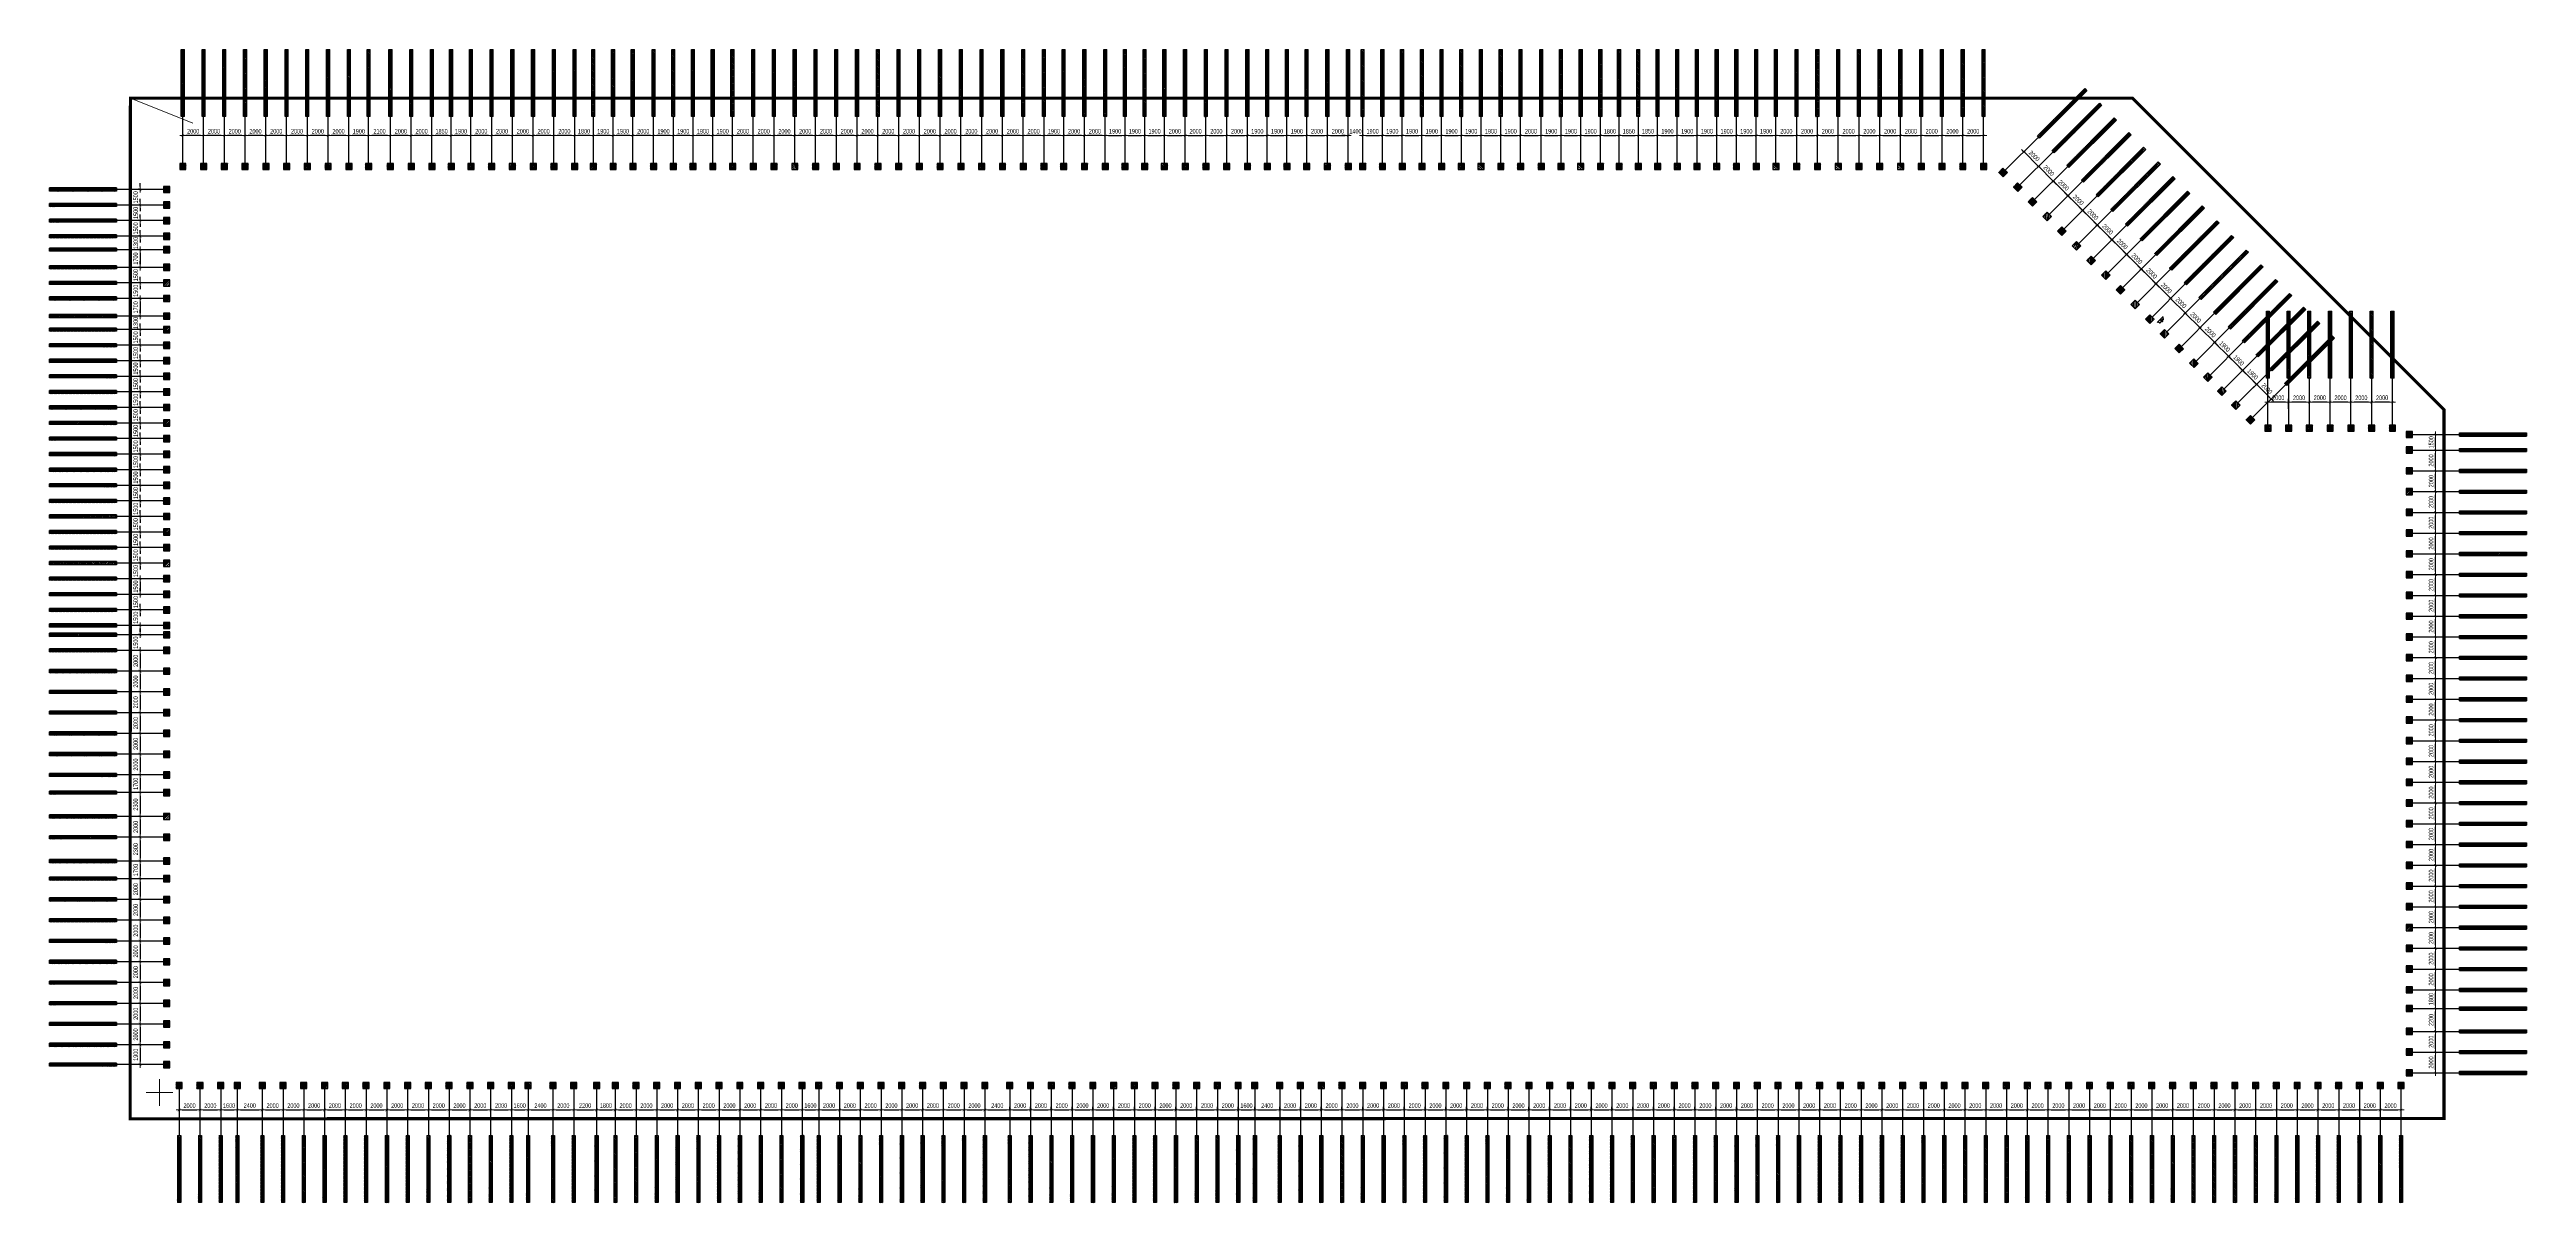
# Model space of a CAD drawing. Header units: millimetres. Extents: x -10588 to 227988, y -10588 to 100488.
import ezdxf

# ---------------------------------------------------------------- set-up
doc = ezdxf.new("R2010")
doc.units = ezdxf.units.MM
doc.linetypes.add('X-SITE$0$ACAD_ISO05W100', pattern=[33, 24, -3, 0, -3, 0, -3])
doc.layers.get('0').update_dxf_attribs({"lineweight": 20})
doc.layers.get('Defpoints').update_dxf_attribs({"color": 151, "lineweight": 9})
for name, color, linetype, lineweight in [('@@hatch - giaothong', 253, 'Continuous', 9), ('Landscape$0$A-HATCH', 252, 'Continuous', 18), ('NDC_S_DIM', 1, 'Continuous', 15)]:
    doc.layers.add(name, color=color, linetype=linetype, lineweight=lineweight)
for name, color, linetype in [('A-SYM', 7, 'Continuous'), ('CHI', 8, 'Continuous'), ('THEP', 1, 'Continuous'), ('X-SITE$0$A-SITE', 2, 'X-SITE$0$ACAD_ISO05W100')]:
    doc.layers.add(name, color=color, linetype=linetype)
doc.styles.add('NDC_DIM', font='', dxfattribs={"width": 0.75})
doc.styles.get('NDC_DIM').set_extended_font_data('Dotum')
doc.dimstyles.new('NDC_dim_200', dxfattribs={"dimscale": 200, "dimtxt": 2.2, "dimasz": 1.5, "dimexe": 1.5, "dimexo": 2.5, "dimgap": 1, "dimtad": 1, "dimdec": 0, "dimzin": 0, "dimdsep": 46, "dimtxsty": 'NDC_DIM', "dimblk": 'DIMMARK', "dimcen": 0.09, "dimdle": 1.2, "dimclrd": 1, "dimclre": 1, "dimclrt": 3, "dimadec": 0, "dimazin": 0, "dimtfac": 1, "dimtdec": 0, "dimtix": 1, "dimtofl": 0, "dimtmove": 0, "dimatfit": 3, "dimfxl": 6, "dimfxlon": 1, "dimtolj": 1, "dimtzin": 0, "dimarcsym": 0})
pattern_1 = [(225, (129602349.7107, -61752394.3007), (2.24506403027, -2.24506403027), [])]

# ---------------------------------------------------------------- blocks, each defined once
blk = doc.blocks.new('X-SITE')
at = {"layer": 'Defpoints'}
blk.add_line((47049, 121971), (41049, 124371), dxfattribs=at)
at = {"layer": 'X-SITE$0$A-SITE', "const_width": 300}
blk.add_lwpolyline([(263892, 94374), (233891, 124374), (41049, 124371), (41031, 26050), (263894, 26074)], close=True, dxfattribs=at)
blk = doc.blocks.new('A$C18eec3e6')
at = {"layer": 'CHI'}
h = blk.add_hatch(dxfattribs=at)
h.set_pattern_fill('ANSI31', color=256, angle=180, style=0)
h.set_pattern_definition(pattern_1)
h.paths.add_polyline_path([(102, 357), (117, 357), (117, 378), (117, 387), (115, 387, -0.1924501), (105, 387), (102, 387)])
h.paths.add_polyline_path([(102, 413), (105, 413, -0.1924501), (115, 413), (117, 413), (117, 443), (102, 443)])
h = blk.add_hatch(dxfattribs=at)
h.set_pattern_fill('ANSI31', color=256, angle=180, style=0)
h.set_pattern_definition(pattern_1)
h.paths.add_polyline_path([(117, 422), (129, 422), (129, 655), (117, 650)])
h = blk.add_hatch(dxfattribs=at)
h.set_pattern_fill('ANSI31', color=256, angle=180, style=0)
h.set_pattern_definition(pattern_1)
h.paths.add_polyline_path([(117, 413), (117, 412, -0.0529894), (120, 410), (209, 410, -0.0306953), (211, 410), (317, 410), (317, 422), (117, 422)])
h = blk.add_hatch(dxfattribs=at)
h.set_pattern_fill('ANSI31', color=256, angle=180, style=0)
h.set_pattern_definition(pattern_1)
h.paths.add_polyline_path([(317, 378), (317, 390), (120, 390, -0.052026), (117, 388), (117, 378)])
h = blk.add_hatch(dxfattribs=at)
h.set_pattern_fill('ANSI31', color=256, angle=180, style=0)
h.set_pattern_definition(pattern_1)
h.paths.add_polyline_path([(129, 378), (117, 378), (117, 357), (117, 150), (129, 145)])
h = blk.add_hatch(dxfattribs=at)
h.set_pattern_fill('ANSI31', color=256, angle=180, style=0)
h.set_pattern_definition(pattern_1)
h.paths.add_polyline_path([(129, 655), (129, 642), (317, 717), (317, 730)])
for points in [[(129, 642), (129, 634, 0.5305985), (137, 645)], [(129, 430, -0.4142136), (137, 422), (129, 422)], [(129, 378), (129, 370, 0.4142136), (137, 378)], [(129, 166, -0.5305985), (137, 155), (129, 158)]]:
    blk.add_hatch(color=256, dxfattribs=at).paths.add_polyline_path(points)
h = blk.add_hatch(dxfattribs=at)
h.set_pattern_fill('ANSI31', color=256, angle=180, style=0)
h.set_pattern_definition(pattern_1)
h.paths.add_polyline_path([(317, 70), (317, 83), (129, 158), (129, 145)])
h = blk.add_hatch(color=256, dxfattribs=at)
h.paths.add_polyline_path([(317, 738), (317, 730), (310, 727, -0.5305985)])
h.paths.add_polyline_path([(310, 714), (317, 717), (317, 709, -0.3066784)])
h = blk.add_hatch(color=256, dxfattribs=at)
h.paths.add_polyline_path([(317, 62), (317, 70), (310, 73, 0.5305985)])
h.paths.add_polyline_path([(317, 91, 0.3066784), (310, 86), (317, 83)])
at = {"layer": 'THEP'}
blk.add_hatch(color=256, dxfattribs=at).paths.add_polyline_path([(19, 404, 5.0402233), (19, 396), (97, 396, 0.7559516), (123, 396), (201, 396, 5.0402233), (201, 404), (123, 404, 0.7559516), (97, 404)])
at = {"layer": 'CHI'}
for p, q in [((102, 387), (102, 357)), ((117, 650), (317, 730)), ((117, 422), (117, 650)), ((117, 650), (117, 410)), ((117, 410), (117, 440)), ((317, 422), (117, 422)), ((317, 410), (117, 410)), ((317, 390), (117, 390)), ((117, 390), (117, 360)), ((317, 378), (117, 378)), ((129, 642), (317, 717)), ((129, 422), (129, 655)), ((129, 145), (129, 378)), ((317, 83), (129, 158))]:
    blk.add_line(p, q, dxfattribs=at)
for points in [[(117, 443), (102, 443), (102, 413), (117, 413)], [(117, 357), (102, 357), (102, 387), (117, 387)]]:
    blk.add_lwpolyline(points, close=True, dxfattribs=at)
for points in [[(317, 70), (117, 150), (117, 378)], [(317, 730), (317, 800)], [(317, 800), (317, 0)], [(317, 83), (317, 717)]]:
    blk.add_lwpolyline(points, dxfattribs=at)
for centre, radius, start, end in [((129, 642), 7.96, 267.90952, 21.80141), ((129, 422), 7.52, 0, 90), ((129, 378), 7.52, 270, 0), ((129, 158), 7.96, 338.45017, 92.09048), ((317, 730), 7.57, 90, 201.80141), ((317, 717), 8.52, 201.80141, 270), ((317, 83), 8.52, 90, 158.19859), ((317, 70), 7.57, 158.19859, 270)]:
    blk.add_arc(centre, radius, start, end, dxfattribs=at)
at = {"layer": 'THEP'}
blk.add_lwpolyline([(19, 404, 5.0402233), (19, 396), (97, 396, 0.7559516), (123, 396), (201, 396, 5.0402233), (201, 404), (123, 404, 0.7559516), (97, 404)], format="xyb", close=True, dxfattribs=at)
blk = doc.blocks.new('Neo_Samwoo')
at = {"layer": '@@hatch - giaothong', "lineweight": -3, "transparency": 33554559}
h = blk.add_hatch(dxfattribs=at)
h.set_pattern_fill('ANSI31', color=3, scale=750, angle=90)
h.set_pattern_definition([(135, (1742590341.41, -434066229.3), (-66.291260736, -66.291260736), [])])
h.paths.add_polyline_path([(-302, 0), (-302, -584), (302, -584), (302, 0)])
h.paths.add_polyline_path([(150, 10988), (-150, 10988), (-150, 4527), (150, 4527)])
at = {"layer": 'Landscape$0$A-HATCH', "color": 1, "lineweight": -3}
for p, q in [((-150, 4527), (-150, 10988)), ((-150, 10988), (150, 10988)), ((150, 4527), (150, 10988)), ((150, 4527), (-150, 4527)), ((0, 0), (0, 4527)), ((302, 0), (-302, 0)), ((-302, 0), (-302, -584)), ((302, -584), (302, 0)), ((-302, -584), (302, -584))]:
    blk.add_line(p, q, dxfattribs=at)
blk = doc.blocks.new('DIMMARK')
at = {"layer": 'NDC_S_DIM', "color": 1}
blk.add_line((-1.5, 0), (1, 0), dxfattribs=at)
at = {"layer": 'NDC_S_DIM', "color": 2, "const_width": 0.1}
blk.add_lwpolyline([(-0.42, -0.42), (0.42, 0.42)], dxfattribs=at)
blk = doc.blocks.new('*D2411')
at = {"layer": 'Defpoints', "color": 0, "transparency": 16777216}
for p in [(91100, 91458), (93000, 92191), (93000, 91458)]:
    blk.add_point(p, dxfattribs=at)
at = {"layer": 'NDC_S_DIM', "color": 1, "lineweight": -2, "transparency": 16777216}
for p, q in [((91100, 91958), (91100, 92491)), ((91400, 92191), (92700, 92191)), ((93000, 91958), (93000, 92491))]:
    blk.add_line(p, q, dxfattribs=at)
at = {"layer": 'NDC_S_DIM', "color": 1, "lineweight": -2, "transparency": 16777216, "xscale": 300, "yscale": 300, "zscale": 300, "rotation": 180}
blk.add_blockref('DIMMARK', (91100, 92191), dxfattribs=at)
at = {"layer": 'NDC_S_DIM', "color": 1, "lineweight": -2, "transparency": 16777216, "xscale": 300, "yscale": 300, "zscale": 300}
blk.add_blockref('DIMMARK', (93000, 92191), dxfattribs=at)
at = {"layer": 'NDC_S_DIM', "color": 3, "transparency": 16777216, "insert": (92050, 92611), "char_height": 440, "attachment_point": 5, "style": 'NDC_DIM'}
blk.add_mtext('\\A1;1900', dxfattribs=at)
blk = doc.blocks.new('*D2613')
at = {"layer": 'Defpoints', "color": 0, "transparency": 16777216}
for p in [(93000, 91458), (94900, 92191), (94900, 91458)]:
    blk.add_point(p, dxfattribs=at)
at = {"layer": 'NDC_S_DIM', "color": 1, "lineweight": -2, "transparency": 16777216}
for p, q in [((93000, 91958), (93000, 92491)), ((93300, 92191), (94600, 92191)), ((94900, 91958), (94900, 92491))]:
    blk.add_line(p, q, dxfattribs=at)
at = {"layer": 'NDC_S_DIM', "color": 1, "lineweight": -2, "transparency": 16777216, "xscale": 300, "yscale": 300, "zscale": 300, "rotation": 180}
blk.add_blockref('DIMMARK', (93000, 92191), dxfattribs=at)
at = {"layer": 'NDC_S_DIM', "color": 1, "lineweight": -2, "transparency": 16777216, "xscale": 300, "yscale": 300, "zscale": 300}
blk.add_blockref('DIMMARK', (94900, 92191), dxfattribs=at)
at = {"layer": 'NDC_S_DIM', "color": 3, "transparency": 16777216, "insert": (93950, 92611), "char_height": 440, "attachment_point": 5, "style": 'NDC_DIM'}
blk.add_mtext('\\A1;1900', dxfattribs=at)
blk = doc.blocks.new('*D2614')
at = {"layer": 'Defpoints', "color": 0, "transparency": 16777216}
for p in [(94900, 91458), (96800, 92191), (96800, 91458)]:
    blk.add_point(p, dxfattribs=at)
at = {"layer": 'NDC_S_DIM', "color": 1, "lineweight": -2, "transparency": 16777216}
for p, q in [((94900, 91958), (94900, 92491)), ((95200, 92191), (96500, 92191)), ((96800, 91958), (96800, 92491))]:
    blk.add_line(p, q, dxfattribs=at)
at = {"layer": 'NDC_S_DIM', "color": 1, "lineweight": -2, "transparency": 16777216, "xscale": 300, "yscale": 300, "zscale": 300, "rotation": 180}
blk.add_blockref('DIMMARK', (94900, 92191), dxfattribs=at)
at = {"layer": 'NDC_S_DIM', "color": 1, "lineweight": -2, "transparency": 16777216, "xscale": 300, "yscale": 300, "zscale": 300}
blk.add_blockref('DIMMARK', (96800, 92191), dxfattribs=at)
at = {"layer": 'NDC_S_DIM', "color": 3, "transparency": 16777216, "insert": (95850, 92611), "char_height": 440, "attachment_point": 5, "style": 'NDC_DIM'}
blk.add_mtext('\\A1;1900', dxfattribs=at)
blk = doc.blocks.new('*D2615')
at = {"layer": 'Defpoints', "color": 0, "transparency": 16777216}
for p in [(96800, 91458), (98800, 92191), (98800, 91458)]:
    blk.add_point(p, dxfattribs=at)
at = {"layer": 'NDC_S_DIM', "color": 1, "lineweight": -2, "transparency": 16777216}
for p, q in [((96800, 91958), (96800, 92491)), ((97100, 92191), (98500, 92191)), ((98800, 91958), (98800, 92491))]:
    blk.add_line(p, q, dxfattribs=at)
at = {"layer": 'NDC_S_DIM', "color": 1, "lineweight": -2, "transparency": 16777216, "xscale": 300, "yscale": 300, "zscale": 300, "rotation": 180}
blk.add_blockref('DIMMARK', (96800, 92191), dxfattribs=at)
at = {"layer": 'NDC_S_DIM', "color": 1, "lineweight": -2, "transparency": 16777216, "xscale": 300, "yscale": 300, "zscale": 300}
blk.add_blockref('DIMMARK', (98800, 92191), dxfattribs=at)
at = {"layer": 'NDC_S_DIM', "color": 3, "transparency": 16777216, "insert": (97800, 92611), "char_height": 440, "attachment_point": 5, "style": 'NDC_DIM'}
blk.add_mtext('\\A1;2000', dxfattribs=at)
blk = doc.blocks.new('*D2616')
at = {"layer": 'Defpoints', "color": 0, "transparency": 16777216}
for p in [(98800, 91458), (100800, 92191), (100800, 91458)]:
    blk.add_point(p, dxfattribs=at)
at = {"layer": 'NDC_S_DIM', "color": 1, "lineweight": -2, "transparency": 16777216}
for p, q in [((98800, 91958), (98800, 92491)), ((99100, 92191), (100500, 92191)), ((100800, 91958), (100800, 92491))]:
    blk.add_line(p, q, dxfattribs=at)
at = {"layer": 'NDC_S_DIM', "color": 1, "lineweight": -2, "transparency": 16777216, "xscale": 300, "yscale": 300, "zscale": 300, "rotation": 180}
blk.add_blockref('DIMMARK', (98800, 92191), dxfattribs=at)
at = {"layer": 'NDC_S_DIM', "color": 1, "lineweight": -2, "transparency": 16777216, "xscale": 300, "yscale": 300, "zscale": 300}
blk.add_blockref('DIMMARK', (100800, 92191), dxfattribs=at)
at = {"layer": 'NDC_S_DIM', "color": 3, "transparency": 16777216, "insert": (99800, 92611), "char_height": 440, "attachment_point": 5, "style": 'NDC_DIM'}
blk.add_mtext('\\A1;2000', dxfattribs=at)
blk = doc.blocks.new('*D2617')
at = {"layer": 'Defpoints', "color": 0, "transparency": 16777216}
for p in [(100800, 91458), (102800, 92191), (102800, 91458)]:
    blk.add_point(p, dxfattribs=at)
at = {"layer": 'NDC_S_DIM', "color": 1, "lineweight": -2, "transparency": 16777216}
for p, q in [((100800, 91958), (100800, 92491)), ((101100, 92191), (102500, 92191)), ((102800, 91958), (102800, 92491))]:
    blk.add_line(p, q, dxfattribs=at)
at = {"layer": 'NDC_S_DIM', "color": 1, "lineweight": -2, "transparency": 16777216, "xscale": 300, "yscale": 300, "zscale": 300, "rotation": 180}
blk.add_blockref('DIMMARK', (100800, 92191), dxfattribs=at)
at = {"layer": 'NDC_S_DIM', "color": 1, "lineweight": -2, "transparency": 16777216, "xscale": 300, "yscale": 300, "zscale": 300}
blk.add_blockref('DIMMARK', (102800, 92191), dxfattribs=at)
at = {"layer": 'NDC_S_DIM', "color": 3, "transparency": 16777216, "insert": (101800, 92611), "char_height": 440, "attachment_point": 5, "style": 'NDC_DIM'}
blk.add_mtext('\\A1;2000', dxfattribs=at)
blk = doc.blocks.new('*D2618')
at = {"layer": 'Defpoints', "color": 0, "transparency": 16777216}
for p in [(102800, 91458), (104800, 92191), (104800, 91458)]:
    blk.add_point(p, dxfattribs=at)
at = {"layer": 'NDC_S_DIM', "color": 1, "lineweight": -2, "transparency": 16777216}
for p, q in [((102800, 91958), (102800, 92491)), ((103100, 92191), (104500, 92191)), ((104800, 91958), (104800, 92491))]:
    blk.add_line(p, q, dxfattribs=at)
at = {"layer": 'NDC_S_DIM', "color": 1, "lineweight": -2, "transparency": 16777216, "xscale": 300, "yscale": 300, "zscale": 300, "rotation": 180}
blk.add_blockref('DIMMARK', (102800, 92191), dxfattribs=at)
at = {"layer": 'NDC_S_DIM', "color": 1, "lineweight": -2, "transparency": 16777216, "xscale": 300, "yscale": 300, "zscale": 300}
blk.add_blockref('DIMMARK', (104800, 92191), dxfattribs=at)
at = {"layer": 'NDC_S_DIM', "color": 3, "transparency": 16777216, "insert": (103800, 92611), "char_height": 440, "attachment_point": 5, "style": 'NDC_DIM'}
blk.add_mtext('\\A1;2000', dxfattribs=at)
blk = doc.blocks.new('*D2619')
at = {"layer": 'Defpoints', "color": 0, "transparency": 16777216}
for p in [(104800, 91458), (106700, 92191), (106700, 91458)]:
    blk.add_point(p, dxfattribs=at)
at = {"layer": 'NDC_S_DIM', "color": 1, "lineweight": -2, "transparency": 16777216}
for p, q in [((104800, 91958), (104800, 92491)), ((105100, 92191), (106400, 92191)), ((106700, 91958), (106700, 92491))]:
    blk.add_line(p, q, dxfattribs=at)
at = {"layer": 'NDC_S_DIM', "color": 1, "lineweight": -2, "transparency": 16777216, "xscale": 300, "yscale": 300, "zscale": 300, "rotation": 180}
blk.add_blockref('DIMMARK', (104800, 92191), dxfattribs=at)
at = {"layer": 'NDC_S_DIM', "color": 1, "lineweight": -2, "transparency": 16777216, "xscale": 300, "yscale": 300, "zscale": 300}
blk.add_blockref('DIMMARK', (106700, 92191), dxfattribs=at)
at = {"layer": 'NDC_S_DIM', "color": 3, "transparency": 16777216, "insert": (105750, 92611), "char_height": 440, "attachment_point": 5, "style": 'NDC_DIM'}
blk.add_mtext('\\A1;1900', dxfattribs=at)
blk = doc.blocks.new('*D2620')
at = {"layer": 'Defpoints', "color": 0, "transparency": 16777216}
for p in [(106700, 91458), (108600, 92191), (108600, 91458)]:
    blk.add_point(p, dxfattribs=at)
at = {"layer": 'NDC_S_DIM', "color": 1, "lineweight": -2, "transparency": 16777216}
for p, q in [((106700, 91958), (106700, 92491)), ((107000, 92191), (108300, 92191)), ((108600, 91958), (108600, 92491))]:
    blk.add_line(p, q, dxfattribs=at)
at = {"layer": 'NDC_S_DIM', "color": 1, "lineweight": -2, "transparency": 16777216, "xscale": 300, "yscale": 300, "zscale": 300, "rotation": 180}
blk.add_blockref('DIMMARK', (106700, 92191), dxfattribs=at)
at = {"layer": 'NDC_S_DIM', "color": 1, "lineweight": -2, "transparency": 16777216, "xscale": 300, "yscale": 300, "zscale": 300}
blk.add_blockref('DIMMARK', (108600, 92191), dxfattribs=at)
at = {"layer": 'NDC_S_DIM', "color": 3, "transparency": 16777216, "insert": (107650, 92611), "char_height": 440, "attachment_point": 5, "style": 'NDC_DIM'}
blk.add_mtext('\\A1;1900', dxfattribs=at)
blk = doc.blocks.new('*D2621')
at = {"layer": 'Defpoints', "color": 0, "transparency": 16777216}
for p in [(108600, 91458), (110500, 92191), (110500, 91458)]:
    blk.add_point(p, dxfattribs=at)
at = {"layer": 'NDC_S_DIM', "color": 1, "lineweight": -2, "transparency": 16777216}
for p, q in [((108600, 91958), (108600, 92491)), ((108900, 92191), (110200, 92191)), ((110500, 91958), (110500, 92491))]:
    blk.add_line(p, q, dxfattribs=at)
at = {"layer": 'NDC_S_DIM', "color": 1, "lineweight": -2, "transparency": 16777216, "xscale": 300, "yscale": 300, "zscale": 300, "rotation": 180}
blk.add_blockref('DIMMARK', (108600, 92191), dxfattribs=at)
at = {"layer": 'NDC_S_DIM', "color": 1, "lineweight": -2, "transparency": 16777216, "xscale": 300, "yscale": 300, "zscale": 300}
blk.add_blockref('DIMMARK', (110500, 92191), dxfattribs=at)
at = {"layer": 'NDC_S_DIM', "color": 3, "transparency": 16777216, "insert": (109550, 92611), "char_height": 440, "attachment_point": 5, "style": 'NDC_DIM'}
blk.add_mtext('\\A1;1900', dxfattribs=at)
blk = doc.blocks.new('*D2604')
at = {"layer": 'Defpoints', "color": 0, "transparency": 16777216}
for p in [(110500, 91458), (112500, 92191), (112500, 91458)]:
    blk.add_point(p, dxfattribs=at)
at = {"layer": 'NDC_S_DIM', "color": 1, "lineweight": -2, "transparency": 16777216}
for p, q in [((110500, 91958), (110500, 92491)), ((110800, 92191), (112200, 92191)), ((112500, 91958), (112500, 92491))]:
    blk.add_line(p, q, dxfattribs=at)
at = {"layer": 'NDC_S_DIM', "color": 1, "lineweight": -2, "transparency": 16777216, "xscale": 300, "yscale": 300, "zscale": 300, "rotation": 180}
blk.add_blockref('DIMMARK', (110500, 92191), dxfattribs=at)
at = {"layer": 'NDC_S_DIM', "color": 1, "lineweight": -2, "transparency": 16777216, "xscale": 300, "yscale": 300, "zscale": 300}
blk.add_blockref('DIMMARK', (112500, 92191), dxfattribs=at)
at = {"layer": 'NDC_S_DIM', "color": 3, "transparency": 16777216, "insert": (111500, 92611), "char_height": 440, "attachment_point": 5, "style": 'NDC_DIM'}
blk.add_mtext('\\A1;2000', dxfattribs=at)
blk = doc.blocks.new('*D2605')
at = {"layer": 'Defpoints', "color": 0, "transparency": 16777216}
for p in [(112500, 91458), (114500, 92191), (114500, 91458)]:
    blk.add_point(p, dxfattribs=at)
at = {"layer": 'NDC_S_DIM', "color": 1, "lineweight": -2, "transparency": 16777216}
for p, q in [((112500, 91958), (112500, 92491)), ((112800, 92191), (114200, 92191)), ((114500, 91958), (114500, 92491))]:
    blk.add_line(p, q, dxfattribs=at)
at = {"layer": 'NDC_S_DIM', "color": 1, "lineweight": -2, "transparency": 16777216, "xscale": 300, "yscale": 300, "zscale": 300, "rotation": 180}
blk.add_blockref('DIMMARK', (112500, 92191), dxfattribs=at)
at = {"layer": 'NDC_S_DIM', "color": 1, "lineweight": -2, "transparency": 16777216, "xscale": 300, "yscale": 300, "zscale": 300}
blk.add_blockref('DIMMARK', (114500, 92191), dxfattribs=at)
at = {"layer": 'NDC_S_DIM', "color": 3, "transparency": 16777216, "insert": (113500, 92611), "char_height": 440, "attachment_point": 5, "style": 'NDC_DIM'}
blk.add_mtext('\\A1;2000', dxfattribs=at)
blk = doc.blocks.new('*D2606')
at = {"layer": 'Defpoints', "color": 0, "transparency": 16777216}
for p in [(114500, 91458), (115900, 92191), (115900, 91458)]:
    blk.add_point(p, dxfattribs=at)
at = {"layer": 'NDC_S_DIM', "color": 1, "lineweight": -2, "transparency": 16777216}
for p, q in [((114200, 92191), (113900, 92191)), ((114500, 91958), (114500, 92491)), ((115900, 91958), (115900, 92491)), ((116200, 92191), (116500, 92191))]:
    blk.add_line(p, q, dxfattribs=at)
at = {"layer": 'NDC_S_DIM', "color": 1, "lineweight": -2, "transparency": 16777216, "xscale": 300, "yscale": 300, "zscale": 300}
blk.add_blockref('DIMMARK', (114500, 92191), dxfattribs=at)
at = {"layer": 'NDC_S_DIM', "color": 1, "lineweight": -2, "transparency": 16777216, "xscale": 300, "yscale": 300, "zscale": 300, "rotation": 180}
blk.add_blockref('DIMMARK', (115900, 92191), dxfattribs=at)
at = {"layer": 'NDC_S_DIM', "color": 3, "transparency": 16777216, "insert": (115200, 92611), "char_height": 440, "attachment_point": 5, "style": 'NDC_DIM'}
blk.add_mtext('\\A1;1400', dxfattribs=at)
blk = doc.blocks.new('*D2607')
at = {"layer": 'Defpoints', "color": 0, "transparency": 16777216}
for p in [(115900, 91458), (117800, 92191), (117800, 91458)]:
    blk.add_point(p, dxfattribs=at)
at = {"layer": 'NDC_S_DIM', "color": 1, "lineweight": -2, "transparency": 16777216}
for p, q in [((115900, 91958), (115900, 92491)), ((116200, 92191), (117500, 92191)), ((117800, 91958), (117800, 92491))]:
    blk.add_line(p, q, dxfattribs=at)
at = {"layer": 'NDC_S_DIM', "color": 1, "lineweight": -2, "transparency": 16777216, "xscale": 300, "yscale": 300, "zscale": 300, "rotation": 180}
blk.add_blockref('DIMMARK', (115900, 92191), dxfattribs=at)
at = {"layer": 'NDC_S_DIM', "color": 1, "lineweight": -2, "transparency": 16777216, "xscale": 300, "yscale": 300, "zscale": 300}
blk.add_blockref('DIMMARK', (117800, 92191), dxfattribs=at)
at = {"layer": 'NDC_S_DIM', "color": 3, "transparency": 16777216, "insert": (116850, 92611), "char_height": 440, "attachment_point": 5, "style": 'NDC_DIM'}
blk.add_mtext('\\A1;1900', dxfattribs=at)
blk = doc.blocks.new('*D2608')
at = {"layer": 'Defpoints', "color": 0, "transparency": 16777216}
for p in [(117800, 91458), (119700, 92191), (119700, 91458)]:
    blk.add_point(p, dxfattribs=at)
at = {"layer": 'NDC_S_DIM', "color": 1, "lineweight": -2, "transparency": 16777216}
for p, q in [((117800, 91958), (117800, 92491)), ((118100, 92191), (119400, 92191)), ((119700, 91958), (119700, 92491))]:
    blk.add_line(p, q, dxfattribs=at)
at = {"layer": 'NDC_S_DIM', "color": 1, "lineweight": -2, "transparency": 16777216, "xscale": 300, "yscale": 300, "zscale": 300, "rotation": 180}
blk.add_blockref('DIMMARK', (117800, 92191), dxfattribs=at)
at = {"layer": 'NDC_S_DIM', "color": 1, "lineweight": -2, "transparency": 16777216, "xscale": 300, "yscale": 300, "zscale": 300}
blk.add_blockref('DIMMARK', (119700, 92191), dxfattribs=at)
at = {"layer": 'NDC_S_DIM', "color": 3, "transparency": 16777216, "insert": (118750, 92611), "char_height": 440, "attachment_point": 5, "style": 'NDC_DIM'}
blk.add_mtext('\\A1;1900', dxfattribs=at)
blk = doc.blocks.new('*D2609')
at = {"layer": 'Defpoints', "color": 0, "transparency": 16777216}
for p in [(119700, 91458), (121600, 92191), (121600, 91458)]:
    blk.add_point(p, dxfattribs=at)
at = {"layer": 'NDC_S_DIM', "color": 1, "lineweight": -2, "transparency": 16777216}
for p, q in [((119700, 91958), (119700, 92491)), ((120000, 92191), (121300, 92191)), ((121600, 91958), (121600, 92491))]:
    blk.add_line(p, q, dxfattribs=at)
at = {"layer": 'NDC_S_DIM', "color": 1, "lineweight": -2, "transparency": 16777216, "xscale": 300, "yscale": 300, "zscale": 300, "rotation": 180}
blk.add_blockref('DIMMARK', (119700, 92191), dxfattribs=at)
at = {"layer": 'NDC_S_DIM', "color": 1, "lineweight": -2, "transparency": 16777216, "xscale": 300, "yscale": 300, "zscale": 300}
blk.add_blockref('DIMMARK', (121600, 92191), dxfattribs=at)
at = {"layer": 'NDC_S_DIM', "color": 3, "transparency": 16777216, "insert": (120650, 92611), "char_height": 440, "attachment_point": 5, "style": 'NDC_DIM'}
blk.add_mtext('\\A1;1900', dxfattribs=at)
blk = doc.blocks.new('*D2610')
at = {"layer": 'Defpoints', "color": 0, "transparency": 16777216}
for p in [(121600, 91458), (123500, 92191), (123500, 91458)]:
    blk.add_point(p, dxfattribs=at)
at = {"layer": 'NDC_S_DIM', "color": 1, "lineweight": -2, "transparency": 16777216}
for p, q in [((121600, 91958), (121600, 92491)), ((121900, 92191), (123200, 92191)), ((123500, 91958), (123500, 92491))]:
    blk.add_line(p, q, dxfattribs=at)
at = {"layer": 'NDC_S_DIM', "color": 1, "lineweight": -2, "transparency": 16777216, "xscale": 300, "yscale": 300, "zscale": 300, "rotation": 180}
blk.add_blockref('DIMMARK', (121600, 92191), dxfattribs=at)
at = {"layer": 'NDC_S_DIM', "color": 1, "lineweight": -2, "transparency": 16777216, "xscale": 300, "yscale": 300, "zscale": 300}
blk.add_blockref('DIMMARK', (123500, 92191), dxfattribs=at)
at = {"layer": 'NDC_S_DIM', "color": 3, "transparency": 16777216, "insert": (122550, 92611), "char_height": 440, "attachment_point": 5, "style": 'NDC_DIM'}
blk.add_mtext('\\A1;1900', dxfattribs=at)
blk = doc.blocks.new('*D2611')
at = {"layer": 'Defpoints', "color": 0, "transparency": 16777216}
for p in [(123500, 91458), (125400, 92191), (125400, 91458)]:
    blk.add_point(p, dxfattribs=at)
at = {"layer": 'NDC_S_DIM', "color": 1, "lineweight": -2, "transparency": 16777216}
for p, q in [((123500, 91958), (123500, 92491)), ((123800, 92191), (125100, 92191)), ((125400, 91958), (125400, 92491))]:
    blk.add_line(p, q, dxfattribs=at)
at = {"layer": 'NDC_S_DIM', "color": 1, "lineweight": -2, "transparency": 16777216, "xscale": 300, "yscale": 300, "zscale": 300, "rotation": 180}
blk.add_blockref('DIMMARK', (123500, 92191), dxfattribs=at)
at = {"layer": 'NDC_S_DIM', "color": 1, "lineweight": -2, "transparency": 16777216, "xscale": 300, "yscale": 300, "zscale": 300}
blk.add_blockref('DIMMARK', (125400, 92191), dxfattribs=at)
at = {"layer": 'NDC_S_DIM', "color": 3, "transparency": 16777216, "insert": (124450, 92611), "char_height": 440, "attachment_point": 5, "style": 'NDC_DIM'}
blk.add_mtext('\\A1;1900', dxfattribs=at)
blk = doc.blocks.new('*D2612')
at = {"layer": 'Defpoints', "color": 0, "transparency": 16777216}
for p in [(125400, 91458), (127300, 92191), (127300, 91458)]:
    blk.add_point(p, dxfattribs=at)
at = {"layer": 'NDC_S_DIM', "color": 1, "lineweight": -2, "transparency": 16777216}
for p, q in [((125400, 91958), (125400, 92491)), ((125700, 92191), (127000, 92191)), ((127300, 91958), (127300, 92491))]:
    blk.add_line(p, q, dxfattribs=at)
at = {"layer": 'NDC_S_DIM', "color": 1, "lineweight": -2, "transparency": 16777216, "xscale": 300, "yscale": 300, "zscale": 300, "rotation": 180}
blk.add_blockref('DIMMARK', (125400, 92191), dxfattribs=at)
at = {"layer": 'NDC_S_DIM', "color": 1, "lineweight": -2, "transparency": 16777216, "xscale": 300, "yscale": 300, "zscale": 300}
blk.add_blockref('DIMMARK', (127300, 92191), dxfattribs=at)
at = {"layer": 'NDC_S_DIM', "color": 3, "transparency": 16777216, "insert": (126350, 92611), "char_height": 440, "attachment_point": 5, "style": 'NDC_DIM'}
blk.add_mtext('\\A1;1900', dxfattribs=at)
blk = doc.blocks.new('*D2667')
at = {"layer": 'Defpoints', "color": 0, "transparency": 16777216}
for p in [(127300, 91458), (129200, 92191), (129200, 91458)]:
    blk.add_point(p, dxfattribs=at)
at = {"layer": 'NDC_S_DIM', "color": 1, "lineweight": -2, "transparency": 16777216}
for p, q in [((127300, 91958), (127300, 92491)), ((127600, 92191), (128900, 92191)), ((129200, 91958), (129200, 92491))]:
    blk.add_line(p, q, dxfattribs=at)
at = {"layer": 'NDC_S_DIM', "color": 1, "lineweight": -2, "transparency": 16777216, "xscale": 300, "yscale": 300, "zscale": 300, "rotation": 180}
blk.add_blockref('DIMMARK', (127300, 92191), dxfattribs=at)
at = {"layer": 'NDC_S_DIM', "color": 1, "lineweight": -2, "transparency": 16777216, "xscale": 300, "yscale": 300, "zscale": 300}
blk.add_blockref('DIMMARK', (129200, 92191), dxfattribs=at)
at = {"layer": 'NDC_S_DIM', "color": 3, "transparency": 16777216, "insert": (128250, 92611), "char_height": 440, "attachment_point": 5, "style": 'NDC_DIM'}
blk.add_mtext('\\A1;1900', dxfattribs=at)
blk = doc.blocks.new('*D2668')
at = {"layer": 'Defpoints', "color": 0, "transparency": 16777216}
for p in [(129200, 91458), (131100, 92191), (131100, 91458)]:
    blk.add_point(p, dxfattribs=at)
at = {"layer": 'NDC_S_DIM', "color": 1, "lineweight": -2, "transparency": 16777216}
for p, q in [((129200, 91958), (129200, 92491)), ((129500, 92191), (130800, 92191)), ((131100, 91958), (131100, 92491))]:
    blk.add_line(p, q, dxfattribs=at)
at = {"layer": 'NDC_S_DIM', "color": 1, "lineweight": -2, "transparency": 16777216, "xscale": 300, "yscale": 300, "zscale": 300, "rotation": 180}
blk.add_blockref('DIMMARK', (129200, 92191), dxfattribs=at)
at = {"layer": 'NDC_S_DIM', "color": 1, "lineweight": -2, "transparency": 16777216, "xscale": 300, "yscale": 300, "zscale": 300}
blk.add_blockref('DIMMARK', (131100, 92191), dxfattribs=at)
at = {"layer": 'NDC_S_DIM', "color": 3, "transparency": 16777216, "insert": (130150, 92611), "char_height": 440, "attachment_point": 5, "style": 'NDC_DIM'}
blk.add_mtext('\\A1;1900', dxfattribs=at)
blk = doc.blocks.new('*D2669')
at = {"layer": 'Defpoints', "color": 0, "transparency": 16777216}
for p in [(131100, 91458), (133100, 92191), (133100, 91458)]:
    blk.add_point(p, dxfattribs=at)
at = {"layer": 'NDC_S_DIM', "color": 1, "lineweight": -2, "transparency": 16777216}
for p, q in [((131100, 91958), (131100, 92491)), ((131400, 92191), (132800, 92191)), ((133100, 91958), (133100, 92491))]:
    blk.add_line(p, q, dxfattribs=at)
at = {"layer": 'NDC_S_DIM', "color": 1, "lineweight": -2, "transparency": 16777216, "xscale": 300, "yscale": 300, "zscale": 300, "rotation": 180}
blk.add_blockref('DIMMARK', (131100, 92191), dxfattribs=at)
at = {"layer": 'NDC_S_DIM', "color": 1, "lineweight": -2, "transparency": 16777216, "xscale": 300, "yscale": 300, "zscale": 300}
blk.add_blockref('DIMMARK', (133100, 92191), dxfattribs=at)
at = {"layer": 'NDC_S_DIM', "color": 3, "transparency": 16777216, "insert": (132100, 92611), "char_height": 440, "attachment_point": 5, "style": 'NDC_DIM'}
blk.add_mtext('\\A1;2000', dxfattribs=at)
blk = doc.blocks.new('*D2670')
at = {"layer": 'Defpoints', "color": 0, "transparency": 16777216}
for p in [(133100, 91458), (135000, 92191), (135000, 91764)]:
    blk.add_point(p, dxfattribs=at)
at = {"layer": 'NDC_S_DIM', "color": 1, "lineweight": -2, "transparency": 16777216}
for p, q in [((133100, 91958), (133100, 92491)), ((133400, 92191), (134700, 92191)), ((135000, 92191), (135000, 92491))]:
    blk.add_line(p, q, dxfattribs=at)
at = {"layer": 'NDC_S_DIM', "color": 1, "lineweight": -2, "transparency": 16777216, "xscale": 300, "yscale": 300, "zscale": 300, "rotation": 180}
blk.add_blockref('DIMMARK', (133100, 92191), dxfattribs=at)
at = {"layer": 'NDC_S_DIM', "color": 1, "lineweight": -2, "transparency": 16777216, "xscale": 300, "yscale": 300, "zscale": 300}
blk.add_blockref('DIMMARK', (135000, 92191), dxfattribs=at)
at = {"layer": 'NDC_S_DIM', "color": 3, "transparency": 16777216, "insert": (134050, 92611), "char_height": 440, "attachment_point": 5, "style": 'NDC_DIM'}
blk.add_mtext('\\A1;1900', dxfattribs=at)
blk = doc.blocks.new('*D2671')
at = {"layer": 'Defpoints', "color": 0, "transparency": 16777216}
for p in [(135000, 91764), (136900, 92191), (136900, 91764)]:
    blk.add_point(p, dxfattribs=at)
at = {"layer": 'NDC_S_DIM', "color": 1, "lineweight": -2, "transparency": 16777216}
for p, q in [((135000, 92191), (135000, 92491)), ((135300, 92191), (136600, 92191)), ((136900, 92191), (136900, 92491))]:
    blk.add_line(p, q, dxfattribs=at)
at = {"layer": 'NDC_S_DIM', "color": 1, "lineweight": -2, "transparency": 16777216, "xscale": 300, "yscale": 300, "zscale": 300, "rotation": 180}
blk.add_blockref('DIMMARK', (135000, 92191), dxfattribs=at)
at = {"layer": 'NDC_S_DIM', "color": 1, "lineweight": -2, "transparency": 16777216, "xscale": 300, "yscale": 300, "zscale": 300}
blk.add_blockref('DIMMARK', (136900, 92191), dxfattribs=at)
at = {"layer": 'NDC_S_DIM', "color": 3, "transparency": 16777216, "insert": (135950, 92611), "char_height": 440, "attachment_point": 5, "style": 'NDC_DIM'}
blk.add_mtext('\\A1;1900', dxfattribs=at)
blk = doc.blocks.new('*D2672')
at = {"layer": 'Defpoints', "color": 0, "transparency": 16777216}
for p in [(136900, 91764), (138800, 92191), (138800, 91764)]:
    blk.add_point(p, dxfattribs=at)
at = {"layer": 'NDC_S_DIM', "color": 1, "lineweight": -2, "transparency": 16777216}
for p, q in [((136900, 92191), (136900, 92491)), ((137200, 92191), (138500, 92191)), ((138800, 92191), (138800, 92491))]:
    blk.add_line(p, q, dxfattribs=at)
at = {"layer": 'NDC_S_DIM', "color": 1, "lineweight": -2, "transparency": 16777216, "xscale": 300, "yscale": 300, "zscale": 300, "rotation": 180}
blk.add_blockref('DIMMARK', (136900, 92191), dxfattribs=at)
at = {"layer": 'NDC_S_DIM', "color": 1, "lineweight": -2, "transparency": 16777216, "xscale": 300, "yscale": 300, "zscale": 300}
blk.add_blockref('DIMMARK', (138800, 92191), dxfattribs=at)
at = {"layer": 'NDC_S_DIM', "color": 3, "transparency": 16777216, "insert": (137850, 92611), "char_height": 440, "attachment_point": 5, "style": 'NDC_DIM'}
blk.add_mtext('\\A1;1900', dxfattribs=at)
blk = doc.blocks.new('*D2673')
at = {"layer": 'Defpoints', "color": 0, "transparency": 16777216}
for p in [(138800, 91764), (140600, 92191), (140600, 91764)]:
    blk.add_point(p, dxfattribs=at)
at = {"layer": 'NDC_S_DIM', "color": 1, "lineweight": -2, "transparency": 16777216}
for p, q in [((138800, 92191), (138800, 92491)), ((139100, 92191), (140300, 92191)), ((140600, 92191), (140600, 92491))]:
    blk.add_line(p, q, dxfattribs=at)
at = {"layer": 'NDC_S_DIM', "color": 1, "lineweight": -2, "transparency": 16777216, "xscale": 300, "yscale": 300, "zscale": 300, "rotation": 180}
blk.add_blockref('DIMMARK', (138800, 92191), dxfattribs=at)
at = {"layer": 'NDC_S_DIM', "color": 1, "lineweight": -2, "transparency": 16777216, "xscale": 300, "yscale": 300, "zscale": 300}
blk.add_blockref('DIMMARK', (140600, 92191), dxfattribs=at)
at = {"layer": 'NDC_S_DIM', "color": 3, "transparency": 16777216, "insert": (139700, 92611), "char_height": 440, "attachment_point": 5, "style": 'NDC_DIM'}
blk.add_mtext('\\A1;1800', dxfattribs=at)
blk = doc.blocks.new('*D2674')
at = {"layer": 'Defpoints', "color": 0, "transparency": 16777216}
for p in [(140600, 91764), (142450, 92191), (142450, 91764)]:
    blk.add_point(p, dxfattribs=at)
at = {"layer": 'NDC_S_DIM', "color": 1, "lineweight": -2, "transparency": 16777216}
for p, q in [((140600, 92191), (140600, 92491)), ((140900, 92191), (142150, 92191)), ((142450, 92191), (142450, 92491))]:
    blk.add_line(p, q, dxfattribs=at)
at = {"layer": 'NDC_S_DIM', "color": 1, "lineweight": -2, "transparency": 16777216, "xscale": 300, "yscale": 300, "zscale": 300, "rotation": 180}
blk.add_blockref('DIMMARK', (140600, 92191), dxfattribs=at)
at = {"layer": 'NDC_S_DIM', "color": 1, "lineweight": -2, "transparency": 16777216, "xscale": 300, "yscale": 300, "zscale": 300}
blk.add_blockref('DIMMARK', (142450, 92191), dxfattribs=at)
at = {"layer": 'NDC_S_DIM', "color": 3, "transparency": 16777216, "insert": (141525, 92611), "char_height": 440, "attachment_point": 5, "style": 'NDC_DIM'}
blk.add_mtext('\\A1;1850', dxfattribs=at)
blk = doc.blocks.new('*D2675')
at = {"layer": 'Defpoints', "color": 0, "transparency": 16777216}
for p in [(142450, 91764), (144300, 92191), (144300, 91764)]:
    blk.add_point(p, dxfattribs=at)
at = {"layer": 'NDC_S_DIM', "color": 1, "lineweight": -2, "transparency": 16777216}
for p, q in [((142450, 92191), (142450, 92491)), ((142750, 92191), (144000, 92191)), ((144300, 92191), (144300, 92491))]:
    blk.add_line(p, q, dxfattribs=at)
at = {"layer": 'NDC_S_DIM', "color": 1, "lineweight": -2, "transparency": 16777216, "xscale": 300, "yscale": 300, "zscale": 300, "rotation": 180}
blk.add_blockref('DIMMARK', (142450, 92191), dxfattribs=at)
at = {"layer": 'NDC_S_DIM', "color": 1, "lineweight": -2, "transparency": 16777216, "xscale": 300, "yscale": 300, "zscale": 300}
blk.add_blockref('DIMMARK', (144300, 92191), dxfattribs=at)
at = {"layer": 'NDC_S_DIM', "color": 3, "transparency": 16777216, "insert": (143375, 92611), "char_height": 440, "attachment_point": 5, "style": 'NDC_DIM'}
blk.add_mtext('\\A1;1850', dxfattribs=at)
blk = doc.blocks.new('*D2640')
at = {"layer": 'Defpoints', "color": 0, "transparency": 16777216}
for p in [(144300, 91764), (146200, 92191), (146200, 91764)]:
    blk.add_point(p, dxfattribs=at)
at = {"layer": 'NDC_S_DIM', "color": 1, "lineweight": -2, "transparency": 16777216}
for p, q in [((144300, 92191), (144300, 92491)), ((144600, 92191), (145900, 92191)), ((146200, 92191), (146200, 92491))]:
    blk.add_line(p, q, dxfattribs=at)
at = {"layer": 'NDC_S_DIM', "color": 1, "lineweight": -2, "transparency": 16777216, "xscale": 300, "yscale": 300, "zscale": 300, "rotation": 180}
blk.add_blockref('DIMMARK', (144300, 92191), dxfattribs=at)
at = {"layer": 'NDC_S_DIM', "color": 1, "lineweight": -2, "transparency": 16777216, "xscale": 300, "yscale": 300, "zscale": 300}
blk.add_blockref('DIMMARK', (146200, 92191), dxfattribs=at)
at = {"layer": 'NDC_S_DIM', "color": 3, "transparency": 16777216, "insert": (145250, 92611), "char_height": 440, "attachment_point": 5, "style": 'NDC_DIM'}
blk.add_mtext('\\A1;1900', dxfattribs=at)
blk = doc.blocks.new('*D2641')
at = {"layer": 'Defpoints', "color": 0, "transparency": 16777216}
for p in [(146200, 91764), (148100, 92191), (148100, 91764)]:
    blk.add_point(p, dxfattribs=at)
at = {"layer": 'NDC_S_DIM', "color": 1, "lineweight": -2, "transparency": 16777216}
for p, q in [((146200, 92191), (146200, 92491)), ((146500, 92191), (147800, 92191)), ((148100, 92191), (148100, 92491))]:
    blk.add_line(p, q, dxfattribs=at)
at = {"layer": 'NDC_S_DIM', "color": 1, "lineweight": -2, "transparency": 16777216, "xscale": 300, "yscale": 300, "zscale": 300, "rotation": 180}
blk.add_blockref('DIMMARK', (146200, 92191), dxfattribs=at)
at = {"layer": 'NDC_S_DIM', "color": 1, "lineweight": -2, "transparency": 16777216, "xscale": 300, "yscale": 300, "zscale": 300}
blk.add_blockref('DIMMARK', (148100, 92191), dxfattribs=at)
at = {"layer": 'NDC_S_DIM', "color": 3, "transparency": 16777216, "insert": (147150, 92611), "char_height": 440, "attachment_point": 5, "style": 'NDC_DIM'}
blk.add_mtext('\\A1;1900', dxfattribs=at)
blk = doc.blocks.new('*D2642')
at = {"layer": 'Defpoints', "color": 0, "transparency": 16777216}
for p in [(148100, 91764), (150000, 92191), (150000, 91764)]:
    blk.add_point(p, dxfattribs=at)
at = {"layer": 'NDC_S_DIM', "color": 1, "lineweight": -2, "transparency": 16777216}
for p, q in [((148100, 92191), (148100, 92491)), ((148400, 92191), (149700, 92191)), ((150000, 92191), (150000, 92491))]:
    blk.add_line(p, q, dxfattribs=at)
at = {"layer": 'NDC_S_DIM', "color": 1, "lineweight": -2, "transparency": 16777216, "xscale": 300, "yscale": 300, "zscale": 300, "rotation": 180}
blk.add_blockref('DIMMARK', (148100, 92191), dxfattribs=at)
at = {"layer": 'NDC_S_DIM', "color": 1, "lineweight": -2, "transparency": 16777216, "xscale": 300, "yscale": 300, "zscale": 300}
blk.add_blockref('DIMMARK', (150000, 92191), dxfattribs=at)
at = {"layer": 'NDC_S_DIM', "color": 3, "transparency": 16777216, "insert": (149050, 92611), "char_height": 440, "attachment_point": 5, "style": 'NDC_DIM'}
blk.add_mtext('\\A1;1900', dxfattribs=at)
blk = doc.blocks.new('*D2643')
at = {"layer": 'Defpoints', "color": 0, "transparency": 16777216}
for p in [(150000, 91764), (151900, 92191), (151900, 91764)]:
    blk.add_point(p, dxfattribs=at)
at = {"layer": 'NDC_S_DIM', "color": 1, "lineweight": -2, "transparency": 16777216}
for p, q in [((150000, 92191), (150000, 92491)), ((150300, 92191), (151600, 92191)), ((151900, 92191), (151900, 92491))]:
    blk.add_line(p, q, dxfattribs=at)
at = {"layer": 'NDC_S_DIM', "color": 1, "lineweight": -2, "transparency": 16777216, "xscale": 300, "yscale": 300, "zscale": 300, "rotation": 180}
blk.add_blockref('DIMMARK', (150000, 92191), dxfattribs=at)
at = {"layer": 'NDC_S_DIM', "color": 1, "lineweight": -2, "transparency": 16777216, "xscale": 300, "yscale": 300, "zscale": 300}
blk.add_blockref('DIMMARK', (151900, 92191), dxfattribs=at)
at = {"layer": 'NDC_S_DIM', "color": 3, "transparency": 16777216, "insert": (150950, 92611), "char_height": 440, "attachment_point": 5, "style": 'NDC_DIM'}
blk.add_mtext('\\A1;1900', dxfattribs=at)
blk = doc.blocks.new('*D2644')
at = {"layer": 'Defpoints', "color": 0, "transparency": 16777216}
for p in [(151900, 91764), (153800, 92191), (153800, 91764)]:
    blk.add_point(p, dxfattribs=at)
at = {"layer": 'NDC_S_DIM', "color": 1, "lineweight": -2, "transparency": 16777216}
for p, q in [((151900, 92191), (151900, 92491)), ((152200, 92191), (153500, 92191)), ((153800, 92191), (153800, 92491))]:
    blk.add_line(p, q, dxfattribs=at)
at = {"layer": 'NDC_S_DIM', "color": 1, "lineweight": -2, "transparency": 16777216, "xscale": 300, "yscale": 300, "zscale": 300, "rotation": 180}
blk.add_blockref('DIMMARK', (151900, 92191), dxfattribs=at)
at = {"layer": 'NDC_S_DIM', "color": 1, "lineweight": -2, "transparency": 16777216, "xscale": 300, "yscale": 300, "zscale": 300}
blk.add_blockref('DIMMARK', (153800, 92191), dxfattribs=at)
at = {"layer": 'NDC_S_DIM', "color": 3, "transparency": 16777216, "insert": (152850, 92611), "char_height": 440, "attachment_point": 5, "style": 'NDC_DIM'}
blk.add_mtext('\\A1;1900', dxfattribs=at)
blk = doc.blocks.new('*D2645')
at = {"layer": 'Defpoints', "color": 0, "transparency": 16777216}
for p in [(153800, 91764), (155700, 92191), (155700, 91764)]:
    blk.add_point(p, dxfattribs=at)
at = {"layer": 'NDC_S_DIM', "color": 1, "lineweight": -2, "transparency": 16777216}
for p, q in [((153800, 92191), (153800, 92491)), ((154100, 92191), (155400, 92191)), ((155700, 92191), (155700, 92491))]:
    blk.add_line(p, q, dxfattribs=at)
at = {"layer": 'NDC_S_DIM', "color": 1, "lineweight": -2, "transparency": 16777216, "xscale": 300, "yscale": 300, "zscale": 300, "rotation": 180}
blk.add_blockref('DIMMARK', (153800, 92191), dxfattribs=at)
at = {"layer": 'NDC_S_DIM', "color": 1, "lineweight": -2, "transparency": 16777216, "xscale": 300, "yscale": 300, "zscale": 300}
blk.add_blockref('DIMMARK', (155700, 92191), dxfattribs=at)
at = {"layer": 'NDC_S_DIM', "color": 3, "transparency": 16777216, "insert": (154750, 92611), "char_height": 440, "attachment_point": 5, "style": 'NDC_DIM'}
blk.add_mtext('\\A1;1900', dxfattribs=at)
blk = doc.blocks.new('*D2646')
at = {"layer": 'Defpoints', "color": 0, "transparency": 16777216}
for p in [(155700, 91764), (157700, 92191), (157700, 91764)]:
    blk.add_point(p, dxfattribs=at)
at = {"layer": 'NDC_S_DIM', "color": 1, "lineweight": -2, "transparency": 16777216}
for p, q in [((155700, 92191), (155700, 92491)), ((156000, 92191), (157400, 92191)), ((157700, 92191), (157700, 92491))]:
    blk.add_line(p, q, dxfattribs=at)
at = {"layer": 'NDC_S_DIM', "color": 1, "lineweight": -2, "transparency": 16777216, "xscale": 300, "yscale": 300, "zscale": 300, "rotation": 180}
blk.add_blockref('DIMMARK', (155700, 92191), dxfattribs=at)
at = {"layer": 'NDC_S_DIM', "color": 1, "lineweight": -2, "transparency": 16777216, "xscale": 300, "yscale": 300, "zscale": 300}
blk.add_blockref('DIMMARK', (157700, 92191), dxfattribs=at)
at = {"layer": 'NDC_S_DIM', "color": 3, "transparency": 16777216, "insert": (156700, 92611), "char_height": 440, "attachment_point": 5, "style": 'NDC_DIM'}
blk.add_mtext('\\A1;2000', dxfattribs=at)
blk = doc.blocks.new('*D2647')
at = {"layer": 'Defpoints', "color": 0, "transparency": 16777216}
for p in [(157700, 91764), (159700, 92191), (159700, 91764)]:
    blk.add_point(p, dxfattribs=at)
at = {"layer": 'NDC_S_DIM', "color": 1, "lineweight": -2, "transparency": 16777216}
for p, q in [((157700, 92191), (157700, 92491)), ((158000, 92191), (159400, 92191)), ((159700, 92191), (159700, 92491))]:
    blk.add_line(p, q, dxfattribs=at)
at = {"layer": 'NDC_S_DIM', "color": 1, "lineweight": -2, "transparency": 16777216, "xscale": 300, "yscale": 300, "zscale": 300, "rotation": 180}
blk.add_blockref('DIMMARK', (157700, 92191), dxfattribs=at)
at = {"layer": 'NDC_S_DIM', "color": 1, "lineweight": -2, "transparency": 16777216, "xscale": 300, "yscale": 300, "zscale": 300}
blk.add_blockref('DIMMARK', (159700, 92191), dxfattribs=at)
at = {"layer": 'NDC_S_DIM', "color": 3, "transparency": 16777216, "insert": (158700, 92611), "char_height": 440, "attachment_point": 5, "style": 'NDC_DIM'}
blk.add_mtext('\\A1;2000', dxfattribs=at)
blk = doc.blocks.new('*D2648')
at = {"layer": 'Defpoints', "color": 0, "transparency": 16777216}
for p in [(159700, 91764), (161700, 92191), (161700, 91764)]:
    blk.add_point(p, dxfattribs=at)
at = {"layer": 'NDC_S_DIM', "color": 1, "lineweight": -2, "transparency": 16777216}
for p, q in [((159700, 92191), (159700, 92491)), ((160000, 92191), (161400, 92191)), ((161700, 92191), (161700, 92491))]:
    blk.add_line(p, q, dxfattribs=at)
at = {"layer": 'NDC_S_DIM', "color": 1, "lineweight": -2, "transparency": 16777216, "xscale": 300, "yscale": 300, "zscale": 300, "rotation": 180}
blk.add_blockref('DIMMARK', (159700, 92191), dxfattribs=at)
at = {"layer": 'NDC_S_DIM', "color": 1, "lineweight": -2, "transparency": 16777216, "xscale": 300, "yscale": 300, "zscale": 300}
blk.add_blockref('DIMMARK', (161700, 92191), dxfattribs=at)
at = {"layer": 'NDC_S_DIM', "color": 3, "transparency": 16777216, "insert": (160700, 92611), "char_height": 440, "attachment_point": 5, "style": 'NDC_DIM'}
blk.add_mtext('\\A1;2000', dxfattribs=at)
blk = doc.blocks.new('*D2631')
at = {"layer": 'Defpoints', "color": 0, "transparency": 16777216}
for p in [(161700, 91764), (163700, 92191), (163700, 91764)]:
    blk.add_point(p, dxfattribs=at)
at = {"layer": 'NDC_S_DIM', "color": 1, "lineweight": -2, "transparency": 16777216}
for p, q in [((161700, 92191), (161700, 92491)), ((162000, 92191), (163400, 92191)), ((163700, 92191), (163700, 92491))]:
    blk.add_line(p, q, dxfattribs=at)
at = {"layer": 'NDC_S_DIM', "color": 1, "lineweight": -2, "transparency": 16777216, "xscale": 300, "yscale": 300, "zscale": 300, "rotation": 180}
blk.add_blockref('DIMMARK', (161700, 92191), dxfattribs=at)
at = {"layer": 'NDC_S_DIM', "color": 1, "lineweight": -2, "transparency": 16777216, "xscale": 300, "yscale": 300, "zscale": 300}
blk.add_blockref('DIMMARK', (163700, 92191), dxfattribs=at)
at = {"layer": 'NDC_S_DIM', "color": 3, "transparency": 16777216, "insert": (162700, 92611), "char_height": 440, "attachment_point": 5, "style": 'NDC_DIM'}
blk.add_mtext('\\A1;2000', dxfattribs=at)
blk = doc.blocks.new('*D2632')
at = {"layer": 'Defpoints', "color": 0, "transparency": 16777216}
for p in [(163700, 91764), (165700, 92191), (165700, 91764)]:
    blk.add_point(p, dxfattribs=at)
at = {"layer": 'NDC_S_DIM', "color": 1, "lineweight": -2, "transparency": 16777216}
for p, q in [((163700, 92191), (163700, 92491)), ((164000, 92191), (165400, 92191)), ((165700, 92191), (165700, 92491))]:
    blk.add_line(p, q, dxfattribs=at)
at = {"layer": 'NDC_S_DIM', "color": 1, "lineweight": -2, "transparency": 16777216, "xscale": 300, "yscale": 300, "zscale": 300, "rotation": 180}
blk.add_blockref('DIMMARK', (163700, 92191), dxfattribs=at)
at = {"layer": 'NDC_S_DIM', "color": 1, "lineweight": -2, "transparency": 16777216, "xscale": 300, "yscale": 300, "zscale": 300}
blk.add_blockref('DIMMARK', (165700, 92191), dxfattribs=at)
at = {"layer": 'NDC_S_DIM', "color": 3, "transparency": 16777216, "insert": (164700, 92611), "char_height": 440, "attachment_point": 5, "style": 'NDC_DIM'}
blk.add_mtext('\\A1;2000', dxfattribs=at)
blk = doc.blocks.new('*D2633')
at = {"layer": 'Defpoints', "color": 0, "transparency": 16777216}
for p in [(165700, 91764), (167700, 92191), (167700, 91764)]:
    blk.add_point(p, dxfattribs=at)
at = {"layer": 'NDC_S_DIM', "color": 1, "lineweight": -2, "transparency": 16777216}
for p, q in [((165700, 92191), (165700, 92491)), ((166000, 92191), (167400, 92191)), ((167700, 92191), (167700, 92491))]:
    blk.add_line(p, q, dxfattribs=at)
at = {"layer": 'NDC_S_DIM', "color": 1, "lineweight": -2, "transparency": 16777216, "xscale": 300, "yscale": 300, "zscale": 300, "rotation": 180}
blk.add_blockref('DIMMARK', (165700, 92191), dxfattribs=at)
at = {"layer": 'NDC_S_DIM', "color": 1, "lineweight": -2, "transparency": 16777216, "xscale": 300, "yscale": 300, "zscale": 300}
blk.add_blockref('DIMMARK', (167700, 92191), dxfattribs=at)
at = {"layer": 'NDC_S_DIM', "color": 3, "transparency": 16777216, "insert": (166700, 92611), "char_height": 440, "attachment_point": 5, "style": 'NDC_DIM'}
blk.add_mtext('\\A1;2000', dxfattribs=at)
blk = doc.blocks.new('*D2634')
at = {"layer": 'Defpoints', "color": 0, "transparency": 16777216}
for p in [(167700, 91764), (169700, 92191), (169700, 91764)]:
    blk.add_point(p, dxfattribs=at)
at = {"layer": 'NDC_S_DIM', "color": 1, "lineweight": -2, "transparency": 16777216}
for p, q in [((167700, 92191), (167700, 92491)), ((168000, 92191), (169400, 92191)), ((169700, 92191), (169700, 92491))]:
    blk.add_line(p, q, dxfattribs=at)
at = {"layer": 'NDC_S_DIM', "color": 1, "lineweight": -2, "transparency": 16777216, "xscale": 300, "yscale": 300, "zscale": 300, "rotation": 180}
blk.add_blockref('DIMMARK', (167700, 92191), dxfattribs=at)
at = {"layer": 'NDC_S_DIM', "color": 1, "lineweight": -2, "transparency": 16777216, "xscale": 300, "yscale": 300, "zscale": 300}
blk.add_blockref('DIMMARK', (169700, 92191), dxfattribs=at)
at = {"layer": 'NDC_S_DIM', "color": 3, "transparency": 16777216, "insert": (168700, 92611), "char_height": 440, "attachment_point": 5, "style": 'NDC_DIM'}
blk.add_mtext('\\A1;2000', dxfattribs=at)
blk = doc.blocks.new('*D2635')
at = {"layer": 'Defpoints', "color": 0, "transparency": 16777216}
for p in [(169700, 91764), (171700, 92191), (171700, 91764)]:
    blk.add_point(p, dxfattribs=at)
at = {"layer": 'NDC_S_DIM', "color": 1, "lineweight": -2, "transparency": 16777216}
for p, q in [((169700, 92191), (169700, 92491)), ((170000, 92191), (171400, 92191)), ((171700, 92191), (171700, 92491))]:
    blk.add_line(p, q, dxfattribs=at)
at = {"layer": 'NDC_S_DIM', "color": 1, "lineweight": -2, "transparency": 16777216, "xscale": 300, "yscale": 300, "zscale": 300, "rotation": 180}
blk.add_blockref('DIMMARK', (169700, 92191), dxfattribs=at)
at = {"layer": 'NDC_S_DIM', "color": 1, "lineweight": -2, "transparency": 16777216, "xscale": 300, "yscale": 300, "zscale": 300}
blk.add_blockref('DIMMARK', (171700, 92191), dxfattribs=at)
at = {"layer": 'NDC_S_DIM', "color": 3, "transparency": 16777216, "insert": (170700, 92611), "char_height": 440, "attachment_point": 5, "style": 'NDC_DIM'}
blk.add_mtext('\\A1;2000', dxfattribs=at)
blk = doc.blocks.new('*D2636')
at = {"layer": 'Defpoints', "color": 0, "transparency": 16777216}
for p in [(171700, 91764), (173700, 92191), (173700, 91764)]:
    blk.add_point(p, dxfattribs=at)
at = {"layer": 'NDC_S_DIM', "color": 1, "lineweight": -2, "transparency": 16777216}
for p, q in [((171700, 92191), (171700, 92491)), ((172000, 92191), (173400, 92191)), ((173700, 92191), (173700, 92491))]:
    blk.add_line(p, q, dxfattribs=at)
at = {"layer": 'NDC_S_DIM', "color": 1, "lineweight": -2, "transparency": 16777216, "xscale": 300, "yscale": 300, "zscale": 300, "rotation": 180}
blk.add_blockref('DIMMARK', (171700, 92191), dxfattribs=at)
at = {"layer": 'NDC_S_DIM', "color": 1, "lineweight": -2, "transparency": 16777216, "xscale": 300, "yscale": 300, "zscale": 300}
blk.add_blockref('DIMMARK', (173700, 92191), dxfattribs=at)
at = {"layer": 'NDC_S_DIM', "color": 3, "transparency": 16777216, "insert": (172700, 92611), "char_height": 440, "attachment_point": 5, "style": 'NDC_DIM'}
blk.add_mtext('\\A1;2000', dxfattribs=at)
blk = doc.blocks.new('*D2637')
at = {"layer": 'Defpoints', "color": 0, "transparency": 16777216}
for p in [(173700, 91764), (175700, 92191), (175700, 91764)]:
    blk.add_point(p, dxfattribs=at)
at = {"layer": 'NDC_S_DIM', "color": 1, "lineweight": -2, "transparency": 16777216}
for p, q in [((173700, 92191), (173700, 92491)), ((174000, 92191), (175400, 92191)), ((175700, 92191), (175700, 92491))]:
    blk.add_line(p, q, dxfattribs=at)
at = {"layer": 'NDC_S_DIM', "color": 1, "lineweight": -2, "transparency": 16777216, "xscale": 300, "yscale": 300, "zscale": 300, "rotation": 180}
blk.add_blockref('DIMMARK', (173700, 92191), dxfattribs=at)
at = {"layer": 'NDC_S_DIM', "color": 1, "lineweight": -2, "transparency": 16777216, "xscale": 300, "yscale": 300, "zscale": 300}
blk.add_blockref('DIMMARK', (175700, 92191), dxfattribs=at)
at = {"layer": 'NDC_S_DIM', "color": 3, "transparency": 16777216, "insert": (174700, 92611), "char_height": 440, "attachment_point": 5, "style": 'NDC_DIM'}
blk.add_mtext('\\A1;2000', dxfattribs=at)
blk = doc.blocks.new('*D2638')
at = {"layer": 'Defpoints', "color": 0, "transparency": 16777216}
for p in [(1900, -1060), (3900, -1060), (3900, -1675)]:
    blk.add_point(p, dxfattribs=at)
at = {"layer": 'NDC_S_DIM', "color": 1, "lineweight": -2, "transparency": 16777216}
for p, q in [((1900, -1560), (1900, -1975)), ((2200, -1675), (3600, -1675)), ((3900, -1560), (3900, -1975))]:
    blk.add_line(p, q, dxfattribs=at)
at = {"layer": 'NDC_S_DIM', "color": 1, "lineweight": -2, "transparency": 16777216, "xscale": 300, "yscale": 300, "zscale": 300, "rotation": 180}
blk.add_blockref('DIMMARK', (1900, -1675), dxfattribs=at)
at = {"layer": 'NDC_S_DIM', "color": 1, "lineweight": -2, "transparency": 16777216, "xscale": 300, "yscale": 300, "zscale": 300}
blk.add_blockref('DIMMARK', (3900, -1675), dxfattribs=at)
at = {"layer": 'NDC_S_DIM', "color": 3, "transparency": 16777216, "insert": (2900, -1255), "char_height": 440, "attachment_point": 5, "style": 'NDC_DIM'}
blk.add_mtext('\\A1;2000', dxfattribs=at)
blk = doc.blocks.new('*D2639')
at = {"layer": 'Defpoints', "color": 0, "transparency": 16777216}
for p in [(3900, -1060), (5900, -931), (5900, -1675)]:
    blk.add_point(p, dxfattribs=at)
at = {"layer": 'NDC_S_DIM', "color": 1, "lineweight": -2, "transparency": 16777216}
for p, q in [((3900, -1560), (3900, -1975)), ((4200, -1675), (5600, -1675)), ((5900, -1431), (5900, -1975))]:
    blk.add_line(p, q, dxfattribs=at)
at = {"layer": 'NDC_S_DIM', "color": 1, "lineweight": -2, "transparency": 16777216, "xscale": 300, "yscale": 300, "zscale": 300, "rotation": 180}
blk.add_blockref('DIMMARK', (3900, -1675), dxfattribs=at)
at = {"layer": 'NDC_S_DIM', "color": 1, "lineweight": -2, "transparency": 16777216, "xscale": 300, "yscale": 300, "zscale": 300}
blk.add_blockref('DIMMARK', (5900, -1675), dxfattribs=at)
at = {"layer": 'NDC_S_DIM', "color": 3, "transparency": 16777216, "insert": (4900, -1255), "char_height": 440, "attachment_point": 5, "style": 'NDC_DIM'}
blk.add_mtext('\\A1;2000', dxfattribs=at)
blk = doc.blocks.new('*D2594')
at = {"layer": 'Defpoints', "color": 0, "transparency": 16777216}
for p in [(5900, -931), (7500, -931), (7500, -1675)]:
    blk.add_point(p, dxfattribs=at)
at = {"layer": 'NDC_S_DIM', "color": 1, "lineweight": -2, "transparency": 16777216}
for p, q in [((5900, -1431), (5900, -1975)), ((6200, -1675), (7200, -1675)), ((7500, -1431), (7500, -1975))]:
    blk.add_line(p, q, dxfattribs=at)
at = {"layer": 'NDC_S_DIM', "color": 1, "lineweight": -2, "transparency": 16777216, "xscale": 300, "yscale": 300, "zscale": 300, "rotation": 180}
blk.add_blockref('DIMMARK', (5900, -1675), dxfattribs=at)
at = {"layer": 'NDC_S_DIM', "color": 1, "lineweight": -2, "transparency": 16777216, "xscale": 300, "yscale": 300, "zscale": 300}
blk.add_blockref('DIMMARK', (7500, -1675), dxfattribs=at)
at = {"layer": 'NDC_S_DIM', "color": 3, "transparency": 16777216, "insert": (6700, -1255), "char_height": 440, "attachment_point": 5, "style": 'NDC_DIM'}
blk.add_mtext('\\A1;1600', dxfattribs=at)
blk = doc.blocks.new('*D2595')
at = {"layer": 'Defpoints', "color": 0, "transparency": 16777216}
for p in [(7500, -931), (9900, -1069), (9900, -1675)]:
    blk.add_point(p, dxfattribs=at)
at = {"layer": 'NDC_S_DIM', "color": 1, "lineweight": -2, "transparency": 16777216}
for p, q in [((7500, -1431), (7500, -1975)), ((7800, -1675), (9600, -1675)), ((9900, -1569), (9900, -1975))]:
    blk.add_line(p, q, dxfattribs=at)
at = {"layer": 'NDC_S_DIM', "color": 1, "lineweight": -2, "transparency": 16777216, "xscale": 300, "yscale": 300, "zscale": 300, "rotation": 180}
blk.add_blockref('DIMMARK', (7500, -1675), dxfattribs=at)
at = {"layer": 'NDC_S_DIM', "color": 1, "lineweight": -2, "transparency": 16777216, "xscale": 300, "yscale": 300, "zscale": 300}
blk.add_blockref('DIMMARK', (9900, -1675), dxfattribs=at)
at = {"layer": 'NDC_S_DIM', "color": 3, "transparency": 16777216, "insert": (8700, -1255), "char_height": 440, "attachment_point": 5, "style": 'NDC_DIM'}
blk.add_mtext('\\A1;2400', dxfattribs=at)
blk = doc.blocks.new('*D2596')
at = {"layer": 'Defpoints', "color": 0, "transparency": 16777216}
for p in [(9900, -1069), (11900, -1069), (11900, -1675)]:
    blk.add_point(p, dxfattribs=at)
at = {"layer": 'NDC_S_DIM', "color": 1, "lineweight": -2, "transparency": 16777216}
for p, q in [((9900, -1569), (9900, -1975)), ((10200, -1675), (11600, -1675)), ((11900, -1569), (11900, -1975))]:
    blk.add_line(p, q, dxfattribs=at)
at = {"layer": 'NDC_S_DIM', "color": 1, "lineweight": -2, "transparency": 16777216, "xscale": 300, "yscale": 300, "zscale": 300, "rotation": 180}
blk.add_blockref('DIMMARK', (9900, -1675), dxfattribs=at)
at = {"layer": 'NDC_S_DIM', "color": 1, "lineweight": -2, "transparency": 16777216, "xscale": 300, "yscale": 300, "zscale": 300}
blk.add_blockref('DIMMARK', (11900, -1675), dxfattribs=at)
at = {"layer": 'NDC_S_DIM', "color": 3, "transparency": 16777216, "insert": (10900, -1255), "char_height": 440, "attachment_point": 5, "style": 'NDC_DIM'}
blk.add_mtext('\\A1;2000', dxfattribs=at)
blk = doc.blocks.new('*D2597')
at = {"layer": 'Defpoints', "color": 0, "transparency": 16777216}
for p in [(11900, -1069), (13900, -1069), (13900, -1675)]:
    blk.add_point(p, dxfattribs=at)
at = {"layer": 'NDC_S_DIM', "color": 1, "lineweight": -2, "transparency": 16777216}
for p, q in [((11900, -1569), (11900, -1975)), ((12200, -1675), (13600, -1675)), ((13900, -1569), (13900, -1975))]:
    blk.add_line(p, q, dxfattribs=at)
at = {"layer": 'NDC_S_DIM', "color": 1, "lineweight": -2, "transparency": 16777216, "xscale": 300, "yscale": 300, "zscale": 300, "rotation": 180}
blk.add_blockref('DIMMARK', (11900, -1675), dxfattribs=at)
at = {"layer": 'NDC_S_DIM', "color": 1, "lineweight": -2, "transparency": 16777216, "xscale": 300, "yscale": 300, "zscale": 300}
blk.add_blockref('DIMMARK', (13900, -1675), dxfattribs=at)
at = {"layer": 'NDC_S_DIM', "color": 3, "transparency": 16777216, "insert": (12900, -1255), "char_height": 440, "attachment_point": 5, "style": 'NDC_DIM'}
blk.add_mtext('\\A1;2000', dxfattribs=at)
blk = doc.blocks.new('*D2598')
at = {"layer": 'Defpoints', "color": 0, "transparency": 16777216}
for p in [(13900, -1069), (15900, -1069), (15900, -1675)]:
    blk.add_point(p, dxfattribs=at)
at = {"layer": 'NDC_S_DIM', "color": 1, "lineweight": -2, "transparency": 16777216}
for p, q in [((13900, -1569), (13900, -1975)), ((14200, -1675), (15600, -1675)), ((15900, -1569), (15900, -1975))]:
    blk.add_line(p, q, dxfattribs=at)
at = {"layer": 'NDC_S_DIM', "color": 1, "lineweight": -2, "transparency": 16777216, "xscale": 300, "yscale": 300, "zscale": 300, "rotation": 180}
blk.add_blockref('DIMMARK', (13900, -1675), dxfattribs=at)
at = {"layer": 'NDC_S_DIM', "color": 1, "lineweight": -2, "transparency": 16777216, "xscale": 300, "yscale": 300, "zscale": 300}
blk.add_blockref('DIMMARK', (15900, -1675), dxfattribs=at)
at = {"layer": 'NDC_S_DIM', "color": 3, "transparency": 16777216, "insert": (14900, -1255), "char_height": 440, "attachment_point": 5, "style": 'NDC_DIM'}
blk.add_mtext('\\A1;2000', dxfattribs=at)
blk = doc.blocks.new('*D2599')
at = {"layer": 'Defpoints', "color": 0, "transparency": 16777216}
for p in [(15900, -1069), (17900, -1069), (17900, -1675)]:
    blk.add_point(p, dxfattribs=at)
at = {"layer": 'NDC_S_DIM', "color": 1, "lineweight": -2, "transparency": 16777216}
for p, q in [((15900, -1569), (15900, -1975)), ((16200, -1675), (17600, -1675)), ((17900, -1569), (17900, -1975))]:
    blk.add_line(p, q, dxfattribs=at)
at = {"layer": 'NDC_S_DIM', "color": 1, "lineweight": -2, "transparency": 16777216, "xscale": 300, "yscale": 300, "zscale": 300, "rotation": 180}
blk.add_blockref('DIMMARK', (15900, -1675), dxfattribs=at)
at = {"layer": 'NDC_S_DIM', "color": 1, "lineweight": -2, "transparency": 16777216, "xscale": 300, "yscale": 300, "zscale": 300}
blk.add_blockref('DIMMARK', (17900, -1675), dxfattribs=at)
at = {"layer": 'NDC_S_DIM', "color": 3, "transparency": 16777216, "insert": (16900, -1255), "char_height": 440, "attachment_point": 5, "style": 'NDC_DIM'}
blk.add_mtext('\\A1;2000', dxfattribs=at)
blk = doc.blocks.new('*D2600')
at = {"layer": 'Defpoints', "color": 0, "transparency": 16777216}
for p in [(17900, -1069), (19900, -1069), (19900, -1675)]:
    blk.add_point(p, dxfattribs=at)
at = {"layer": 'NDC_S_DIM', "color": 1, "lineweight": -2, "transparency": 16777216}
for p, q in [((17900, -1569), (17900, -1975)), ((18200, -1675), (19600, -1675)), ((19900, -1569), (19900, -1975))]:
    blk.add_line(p, q, dxfattribs=at)
at = {"layer": 'NDC_S_DIM', "color": 1, "lineweight": -2, "transparency": 16777216, "xscale": 300, "yscale": 300, "zscale": 300, "rotation": 180}
blk.add_blockref('DIMMARK', (17900, -1675), dxfattribs=at)
at = {"layer": 'NDC_S_DIM', "color": 1, "lineweight": -2, "transparency": 16777216, "xscale": 300, "yscale": 300, "zscale": 300}
blk.add_blockref('DIMMARK', (19900, -1675), dxfattribs=at)
at = {"layer": 'NDC_S_DIM', "color": 3, "transparency": 16777216, "insert": (18900, -1255), "char_height": 440, "attachment_point": 5, "style": 'NDC_DIM'}
blk.add_mtext('\\A1;2000', dxfattribs=at)
blk = doc.blocks.new('*D2601')
at = {"layer": 'Defpoints', "color": 0, "transparency": 16777216}
for p in [(19900, -1069), (21900, -1069), (21900, -1675)]:
    blk.add_point(p, dxfattribs=at)
at = {"layer": 'NDC_S_DIM', "color": 1, "lineweight": -2, "transparency": 16777216}
for p, q in [((19900, -1569), (19900, -1975)), ((20200, -1675), (21600, -1675)), ((21900, -1569), (21900, -1975))]:
    blk.add_line(p, q, dxfattribs=at)
at = {"layer": 'NDC_S_DIM', "color": 1, "lineweight": -2, "transparency": 16777216, "xscale": 300, "yscale": 300, "zscale": 300, "rotation": 180}
blk.add_blockref('DIMMARK', (19900, -1675), dxfattribs=at)
at = {"layer": 'NDC_S_DIM', "color": 1, "lineweight": -2, "transparency": 16777216, "xscale": 300, "yscale": 300, "zscale": 300}
blk.add_blockref('DIMMARK', (21900, -1675), dxfattribs=at)
at = {"layer": 'NDC_S_DIM', "color": 3, "transparency": 16777216, "insert": (20900, -1255), "char_height": 440, "attachment_point": 5, "style": 'NDC_DIM'}
blk.add_mtext('\\A1;2000', dxfattribs=at)
blk = doc.blocks.new('*D2602')
at = {"layer": 'Defpoints', "color": 0, "transparency": 16777216}
for p in [(21900, -1069), (23900, -1069), (23900, -1675)]:
    blk.add_point(p, dxfattribs=at)
at = {"layer": 'NDC_S_DIM', "color": 1, "lineweight": -2, "transparency": 16777216}
for p, q in [((21900, -1569), (21900, -1975)), ((22200, -1675), (23600, -1675)), ((23900, -1569), (23900, -1975))]:
    blk.add_line(p, q, dxfattribs=at)
at = {"layer": 'NDC_S_DIM', "color": 1, "lineweight": -2, "transparency": 16777216, "xscale": 300, "yscale": 300, "zscale": 300, "rotation": 180}
blk.add_blockref('DIMMARK', (21900, -1675), dxfattribs=at)
at = {"layer": 'NDC_S_DIM', "color": 1, "lineweight": -2, "transparency": 16777216, "xscale": 300, "yscale": 300, "zscale": 300}
blk.add_blockref('DIMMARK', (23900, -1675), dxfattribs=at)
at = {"layer": 'NDC_S_DIM', "color": 3, "transparency": 16777216, "insert": (22900, -1255), "char_height": 440, "attachment_point": 5, "style": 'NDC_DIM'}
blk.add_mtext('\\A1;2000', dxfattribs=at)
blk = doc.blocks.new('*D2603')
at = {"layer": 'Defpoints', "color": 0, "transparency": 16777216}
for p in [(23900, -1069), (25900, -1069), (25900, -1675)]:
    blk.add_point(p, dxfattribs=at)
at = {"layer": 'NDC_S_DIM', "color": 1, "lineweight": -2, "transparency": 16777216}
for p, q in [((23900, -1569), (23900, -1975)), ((24200, -1675), (25600, -1675)), ((25900, -1569), (25900, -1975))]:
    blk.add_line(p, q, dxfattribs=at)
at = {"layer": 'NDC_S_DIM', "color": 1, "lineweight": -2, "transparency": 16777216, "xscale": 300, "yscale": 300, "zscale": 300, "rotation": 180}
blk.add_blockref('DIMMARK', (23900, -1675), dxfattribs=at)
at = {"layer": 'NDC_S_DIM', "color": 1, "lineweight": -2, "transparency": 16777216, "xscale": 300, "yscale": 300, "zscale": 300}
blk.add_blockref('DIMMARK', (25900, -1675), dxfattribs=at)
at = {"layer": 'NDC_S_DIM', "color": 3, "transparency": 16777216, "insert": (24900, -1255), "char_height": 440, "attachment_point": 5, "style": 'NDC_DIM'}
blk.add_mtext('\\A1;2000', dxfattribs=at)
blk = doc.blocks.new('*D2658')
at = {"layer": 'Defpoints', "color": 0, "transparency": 16777216}
for p in [(25900, -1069), (27900, -1069), (27900, -1675)]:
    blk.add_point(p, dxfattribs=at)
at = {"layer": 'NDC_S_DIM', "color": 1, "lineweight": -2, "transparency": 16777216}
for p, q in [((25900, -1569), (25900, -1975)), ((26200, -1675), (27600, -1675)), ((27900, -1569), (27900, -1975))]:
    blk.add_line(p, q, dxfattribs=at)
at = {"layer": 'NDC_S_DIM', "color": 1, "lineweight": -2, "transparency": 16777216, "xscale": 300, "yscale": 300, "zscale": 300, "rotation": 180}
blk.add_blockref('DIMMARK', (25900, -1675), dxfattribs=at)
at = {"layer": 'NDC_S_DIM', "color": 1, "lineweight": -2, "transparency": 16777216, "xscale": 300, "yscale": 300, "zscale": 300}
blk.add_blockref('DIMMARK', (27900, -1675), dxfattribs=at)
at = {"layer": 'NDC_S_DIM', "color": 3, "transparency": 16777216, "insert": (26900, -1255), "char_height": 440, "attachment_point": 5, "style": 'NDC_DIM'}
blk.add_mtext('\\A1;2000', dxfattribs=at)
blk = doc.blocks.new('*D2659')
at = {"layer": 'Defpoints', "color": 0, "transparency": 16777216}
for p in [(27900, -1069), (29900, -1069), (29900, -1675)]:
    blk.add_point(p, dxfattribs=at)
at = {"layer": 'NDC_S_DIM', "color": 1, "lineweight": -2, "transparency": 16777216}
for p, q in [((27900, -1569), (27900, -1975)), ((28200, -1675), (29600, -1675)), ((29900, -1569), (29900, -1975))]:
    blk.add_line(p, q, dxfattribs=at)
at = {"layer": 'NDC_S_DIM', "color": 1, "lineweight": -2, "transparency": 16777216, "xscale": 300, "yscale": 300, "zscale": 300, "rotation": 180}
blk.add_blockref('DIMMARK', (27900, -1675), dxfattribs=at)
at = {"layer": 'NDC_S_DIM', "color": 1, "lineweight": -2, "transparency": 16777216, "xscale": 300, "yscale": 300, "zscale": 300}
blk.add_blockref('DIMMARK', (29900, -1675), dxfattribs=at)
at = {"layer": 'NDC_S_DIM', "color": 3, "transparency": 16777216, "insert": (28900, -1255), "char_height": 440, "attachment_point": 5, "style": 'NDC_DIM'}
blk.add_mtext('\\A1;2000', dxfattribs=at)
blk = doc.blocks.new('*D2660')
at = {"layer": 'Defpoints', "color": 0, "transparency": 16777216}
for p in [(29900, -1069), (31900, -1069), (31900, -1675)]:
    blk.add_point(p, dxfattribs=at)
at = {"layer": 'NDC_S_DIM', "color": 1, "lineweight": -2, "transparency": 16777216}
for p, q in [((29900, -1569), (29900, -1975)), ((30200, -1675), (31600, -1675)), ((31900, -1569), (31900, -1975))]:
    blk.add_line(p, q, dxfattribs=at)
at = {"layer": 'NDC_S_DIM', "color": 1, "lineweight": -2, "transparency": 16777216, "xscale": 300, "yscale": 300, "zscale": 300, "rotation": 180}
blk.add_blockref('DIMMARK', (29900, -1675), dxfattribs=at)
at = {"layer": 'NDC_S_DIM', "color": 1, "lineweight": -2, "transparency": 16777216, "xscale": 300, "yscale": 300, "zscale": 300}
blk.add_blockref('DIMMARK', (31900, -1675), dxfattribs=at)
at = {"layer": 'NDC_S_DIM', "color": 3, "transparency": 16777216, "insert": (30900, -1255), "char_height": 440, "attachment_point": 5, "style": 'NDC_DIM'}
blk.add_mtext('\\A1;2000', dxfattribs=at)
blk = doc.blocks.new('*D2661')
at = {"layer": 'Defpoints', "color": 0, "transparency": 16777216}
for p in [(31900, -1069), (33900, -1069), (33900, -1675)]:
    blk.add_point(p, dxfattribs=at)
at = {"layer": 'NDC_S_DIM', "color": 1, "lineweight": -2, "transparency": 16777216}
for p, q in [((31900, -1569), (31900, -1975)), ((32200, -1675), (33600, -1675)), ((33900, -1569), (33900, -1975))]:
    blk.add_line(p, q, dxfattribs=at)
at = {"layer": 'NDC_S_DIM', "color": 1, "lineweight": -2, "transparency": 16777216, "xscale": 300, "yscale": 300, "zscale": 300, "rotation": 180}
blk.add_blockref('DIMMARK', (31900, -1675), dxfattribs=at)
at = {"layer": 'NDC_S_DIM', "color": 1, "lineweight": -2, "transparency": 16777216, "xscale": 300, "yscale": 300, "zscale": 300}
blk.add_blockref('DIMMARK', (33900, -1675), dxfattribs=at)
at = {"layer": 'NDC_S_DIM', "color": 3, "transparency": 16777216, "insert": (32900, -1255), "char_height": 440, "attachment_point": 5, "style": 'NDC_DIM'}
blk.add_mtext('\\A1;2000', dxfattribs=at)
blk = doc.blocks.new('*D2662')
at = {"layer": 'Defpoints', "color": 0, "transparency": 16777216}
for p in [(33900, -1069), (35500, -1069), (35500, -1675)]:
    blk.add_point(p, dxfattribs=at)
at = {"layer": 'NDC_S_DIM', "color": 1, "lineweight": -2, "transparency": 16777216}
for p, q in [((33900, -1569), (33900, -1975)), ((34200, -1675), (35200, -1675)), ((35500, -1569), (35500, -1975))]:
    blk.add_line(p, q, dxfattribs=at)
at = {"layer": 'NDC_S_DIM', "color": 1, "lineweight": -2, "transparency": 16777216, "xscale": 300, "yscale": 300, "zscale": 300, "rotation": 180}
blk.add_blockref('DIMMARK', (33900, -1675), dxfattribs=at)
at = {"layer": 'NDC_S_DIM', "color": 1, "lineweight": -2, "transparency": 16777216, "xscale": 300, "yscale": 300, "zscale": 300}
blk.add_blockref('DIMMARK', (35500, -1675), dxfattribs=at)
at = {"layer": 'NDC_S_DIM', "color": 3, "transparency": 16777216, "insert": (34700, -1255), "char_height": 440, "attachment_point": 5, "style": 'NDC_DIM'}
blk.add_mtext('\\A1;1600', dxfattribs=at)
blk = doc.blocks.new('*D2663')
at = {"layer": 'Defpoints', "color": 0, "transparency": 16777216}
for p in [(35500, -1069), (37900, -1069), (37900, -1675)]:
    blk.add_point(p, dxfattribs=at)
at = {"layer": 'NDC_S_DIM', "color": 1, "lineweight": -2, "transparency": 16777216}
for p, q in [((35500, -1569), (35500, -1975)), ((35800, -1675), (37600, -1675)), ((37900, -1569), (37900, -1975))]:
    blk.add_line(p, q, dxfattribs=at)
at = {"layer": 'NDC_S_DIM', "color": 1, "lineweight": -2, "transparency": 16777216, "xscale": 300, "yscale": 300, "zscale": 300, "rotation": 180}
blk.add_blockref('DIMMARK', (35500, -1675), dxfattribs=at)
at = {"layer": 'NDC_S_DIM', "color": 1, "lineweight": -2, "transparency": 16777216, "xscale": 300, "yscale": 300, "zscale": 300}
blk.add_blockref('DIMMARK', (37900, -1675), dxfattribs=at)
at = {"layer": 'NDC_S_DIM', "color": 3, "transparency": 16777216, "insert": (36700, -1255), "char_height": 440, "attachment_point": 5, "style": 'NDC_DIM'}
blk.add_mtext('\\A1;2400', dxfattribs=at)
blk = doc.blocks.new('*D2664')
at = {"layer": 'Defpoints', "color": 0, "transparency": 16777216}
for p in [(37900, -1069), (39900, -1069), (39900, -1675)]:
    blk.add_point(p, dxfattribs=at)
at = {"layer": 'NDC_S_DIM', "color": 1, "lineweight": -2, "transparency": 16777216}
for p, q in [((37900, -1569), (37900, -1975)), ((38200, -1675), (39600, -1675)), ((39900, -1569), (39900, -1975))]:
    blk.add_line(p, q, dxfattribs=at)
at = {"layer": 'NDC_S_DIM', "color": 1, "lineweight": -2, "transparency": 16777216, "xscale": 300, "yscale": 300, "zscale": 300, "rotation": 180}
blk.add_blockref('DIMMARK', (37900, -1675), dxfattribs=at)
at = {"layer": 'NDC_S_DIM', "color": 1, "lineweight": -2, "transparency": 16777216, "xscale": 300, "yscale": 300, "zscale": 300}
blk.add_blockref('DIMMARK', (39900, -1675), dxfattribs=at)
at = {"layer": 'NDC_S_DIM', "color": 3, "transparency": 16777216, "insert": (38900, -1255), "char_height": 440, "attachment_point": 5, "style": 'NDC_DIM'}
blk.add_mtext('\\A1;2000', dxfattribs=at)
blk = doc.blocks.new('*D2665')
at = {"layer": 'Defpoints', "color": 0, "transparency": 16777216}
for p in [(39900, -1069), (42100, -1069), (42100, -1675)]:
    blk.add_point(p, dxfattribs=at)
at = {"layer": 'NDC_S_DIM', "color": 1, "lineweight": -2, "transparency": 16777216}
for p, q in [((39900, -1569), (39900, -1975)), ((40200, -1675), (41800, -1675)), ((42100, -1569), (42100, -1975))]:
    blk.add_line(p, q, dxfattribs=at)
at = {"layer": 'NDC_S_DIM', "color": 1, "lineweight": -2, "transparency": 16777216, "xscale": 300, "yscale": 300, "zscale": 300, "rotation": 180}
blk.add_blockref('DIMMARK', (39900, -1675), dxfattribs=at)
at = {"layer": 'NDC_S_DIM', "color": 1, "lineweight": -2, "transparency": 16777216, "xscale": 300, "yscale": 300, "zscale": 300}
blk.add_blockref('DIMMARK', (42100, -1675), dxfattribs=at)
at = {"layer": 'NDC_S_DIM', "color": 3, "transparency": 16777216, "insert": (41000, -1255), "char_height": 440, "attachment_point": 5, "style": 'NDC_DIM'}
blk.add_mtext('\\A1;2200', dxfattribs=at)
blk = doc.blocks.new('*D2666')
at = {"layer": 'Defpoints', "color": 0, "transparency": 16777216}
for p in [(42100, -1069), (43900, -1069), (43900, -1675)]:
    blk.add_point(p, dxfattribs=at)
at = {"layer": 'NDC_S_DIM', "color": 1, "lineweight": -2, "transparency": 16777216}
for p, q in [((42100, -1569), (42100, -1975)), ((42400, -1675), (43600, -1675)), ((43900, -1569), (43900, -1975))]:
    blk.add_line(p, q, dxfattribs=at)
at = {"layer": 'NDC_S_DIM', "color": 1, "lineweight": -2, "transparency": 16777216, "xscale": 300, "yscale": 300, "zscale": 300, "rotation": 180}
blk.add_blockref('DIMMARK', (42100, -1675), dxfattribs=at)
at = {"layer": 'NDC_S_DIM', "color": 1, "lineweight": -2, "transparency": 16777216, "xscale": 300, "yscale": 300, "zscale": 300}
blk.add_blockref('DIMMARK', (43900, -1675), dxfattribs=at)
at = {"layer": 'NDC_S_DIM', "color": 3, "transparency": 16777216, "insert": (43000, -1255), "char_height": 440, "attachment_point": 5, "style": 'NDC_DIM'}
blk.add_mtext('\\A1;1800', dxfattribs=at)
blk = doc.blocks.new('*D2622')
at = {"layer": 'Defpoints', "color": 0, "transparency": 16777216}
for p in [(43900, -1069), (45900, -1069), (45900, -1675)]:
    blk.add_point(p, dxfattribs=at)
at = {"layer": 'NDC_S_DIM', "color": 1, "lineweight": -2, "transparency": 16777216}
for p, q in [((43900, -1569), (43900, -1975)), ((44200, -1675), (45600, -1675)), ((45900, -1569), (45900, -1975))]:
    blk.add_line(p, q, dxfattribs=at)
at = {"layer": 'NDC_S_DIM', "color": 1, "lineweight": -2, "transparency": 16777216, "xscale": 300, "yscale": 300, "zscale": 300, "rotation": 180}
blk.add_blockref('DIMMARK', (43900, -1675), dxfattribs=at)
at = {"layer": 'NDC_S_DIM', "color": 1, "lineweight": -2, "transparency": 16777216, "xscale": 300, "yscale": 300, "zscale": 300}
blk.add_blockref('DIMMARK', (45900, -1675), dxfattribs=at)
at = {"layer": 'NDC_S_DIM', "color": 3, "transparency": 16777216, "insert": (44900, -1255), "char_height": 440, "attachment_point": 5, "style": 'NDC_DIM'}
blk.add_mtext('\\A1;2000', dxfattribs=at)
blk = doc.blocks.new('*D2623')
at = {"layer": 'Defpoints', "color": 0, "transparency": 16777216}
for p in [(45900, -1069), (47900, -1069), (47900, -1675)]:
    blk.add_point(p, dxfattribs=at)
at = {"layer": 'NDC_S_DIM', "color": 1, "lineweight": -2, "transparency": 16777216}
for p, q in [((45900, -1569), (45900, -1975)), ((46200, -1675), (47600, -1675)), ((47900, -1569), (47900, -1975))]:
    blk.add_line(p, q, dxfattribs=at)
at = {"layer": 'NDC_S_DIM', "color": 1, "lineweight": -2, "transparency": 16777216, "xscale": 300, "yscale": 300, "zscale": 300, "rotation": 180}
blk.add_blockref('DIMMARK', (45900, -1675), dxfattribs=at)
at = {"layer": 'NDC_S_DIM', "color": 1, "lineweight": -2, "transparency": 16777216, "xscale": 300, "yscale": 300, "zscale": 300}
blk.add_blockref('DIMMARK', (47900, -1675), dxfattribs=at)
at = {"layer": 'NDC_S_DIM', "color": 3, "transparency": 16777216, "insert": (46900, -1255), "char_height": 440, "attachment_point": 5, "style": 'NDC_DIM'}
blk.add_mtext('\\A1;2000', dxfattribs=at)
blk = doc.blocks.new('*D2624')
at = {"layer": 'Defpoints', "color": 0, "transparency": 16777216}
for p in [(47900, -1069), (49900, -1069), (49900, -1675)]:
    blk.add_point(p, dxfattribs=at)
at = {"layer": 'NDC_S_DIM', "color": 1, "lineweight": -2, "transparency": 16777216}
for p, q in [((47900, -1569), (47900, -1975)), ((48200, -1675), (49600, -1675)), ((49900, -1569), (49900, -1975))]:
    blk.add_line(p, q, dxfattribs=at)
at = {"layer": 'NDC_S_DIM', "color": 1, "lineweight": -2, "transparency": 16777216, "xscale": 300, "yscale": 300, "zscale": 300, "rotation": 180}
blk.add_blockref('DIMMARK', (47900, -1675), dxfattribs=at)
at = {"layer": 'NDC_S_DIM', "color": 1, "lineweight": -2, "transparency": 16777216, "xscale": 300, "yscale": 300, "zscale": 300}
blk.add_blockref('DIMMARK', (49900, -1675), dxfattribs=at)
at = {"layer": 'NDC_S_DIM', "color": 3, "transparency": 16777216, "insert": (48900, -1255), "char_height": 440, "attachment_point": 5, "style": 'NDC_DIM'}
blk.add_mtext('\\A1;2000', dxfattribs=at)
blk = doc.blocks.new('*D2625')
at = {"layer": 'Defpoints', "color": 0, "transparency": 16777216}
for p in [(49900, -1069), (51900, -1069), (51900, -1675)]:
    blk.add_point(p, dxfattribs=at)
at = {"layer": 'NDC_S_DIM', "color": 1, "lineweight": -2, "transparency": 16777216}
for p, q in [((49900, -1569), (49900, -1975)), ((50200, -1675), (51600, -1675)), ((51900, -1569), (51900, -1975))]:
    blk.add_line(p, q, dxfattribs=at)
at = {"layer": 'NDC_S_DIM', "color": 1, "lineweight": -2, "transparency": 16777216, "xscale": 300, "yscale": 300, "zscale": 300, "rotation": 180}
blk.add_blockref('DIMMARK', (49900, -1675), dxfattribs=at)
at = {"layer": 'NDC_S_DIM', "color": 1, "lineweight": -2, "transparency": 16777216, "xscale": 300, "yscale": 300, "zscale": 300}
blk.add_blockref('DIMMARK', (51900, -1675), dxfattribs=at)
at = {"layer": 'NDC_S_DIM', "color": 3, "transparency": 16777216, "insert": (50900, -1255), "char_height": 440, "attachment_point": 5, "style": 'NDC_DIM'}
blk.add_mtext('\\A1;2000', dxfattribs=at)
blk = doc.blocks.new('*D2626')
at = {"layer": 'Defpoints', "color": 0, "transparency": 16777216}
for p in [(51900, -1069), (53900, -1069), (53900, -1675)]:
    blk.add_point(p, dxfattribs=at)
at = {"layer": 'NDC_S_DIM', "color": 1, "lineweight": -2, "transparency": 16777216}
for p, q in [((51900, -1569), (51900, -1975)), ((52200, -1675), (53600, -1675)), ((53900, -1569), (53900, -1975))]:
    blk.add_line(p, q, dxfattribs=at)
at = {"layer": 'NDC_S_DIM', "color": 1, "lineweight": -2, "transparency": 16777216, "xscale": 300, "yscale": 300, "zscale": 300, "rotation": 180}
blk.add_blockref('DIMMARK', (51900, -1675), dxfattribs=at)
at = {"layer": 'NDC_S_DIM', "color": 1, "lineweight": -2, "transparency": 16777216, "xscale": 300, "yscale": 300, "zscale": 300}
blk.add_blockref('DIMMARK', (53900, -1675), dxfattribs=at)
at = {"layer": 'NDC_S_DIM', "color": 3, "transparency": 16777216, "insert": (52900, -1255), "char_height": 440, "attachment_point": 5, "style": 'NDC_DIM'}
blk.add_mtext('\\A1;2000', dxfattribs=at)
blk = doc.blocks.new('*D2627')
at = {"layer": 'Defpoints', "color": 0, "transparency": 16777216}
for p in [(53900, -1069), (55900, -1069), (55900, -1675)]:
    blk.add_point(p, dxfattribs=at)
at = {"layer": 'NDC_S_DIM', "color": 1, "lineweight": -2, "transparency": 16777216}
for p, q in [((53900, -1569), (53900, -1975)), ((54200, -1675), (55600, -1675)), ((55900, -1569), (55900, -1975))]:
    blk.add_line(p, q, dxfattribs=at)
at = {"layer": 'NDC_S_DIM', "color": 1, "lineweight": -2, "transparency": 16777216, "xscale": 300, "yscale": 300, "zscale": 300, "rotation": 180}
blk.add_blockref('DIMMARK', (53900, -1675), dxfattribs=at)
at = {"layer": 'NDC_S_DIM', "color": 1, "lineweight": -2, "transparency": 16777216, "xscale": 300, "yscale": 300, "zscale": 300}
blk.add_blockref('DIMMARK', (55900, -1675), dxfattribs=at)
at = {"layer": 'NDC_S_DIM', "color": 3, "transparency": 16777216, "insert": (54900, -1255), "char_height": 440, "attachment_point": 5, "style": 'NDC_DIM'}
blk.add_mtext('\\A1;2000', dxfattribs=at)
blk = doc.blocks.new('*D2628')
at = {"layer": 'Defpoints', "color": 0, "transparency": 16777216}
for p in [(55900, -1069), (57900, -1069), (57900, -1675)]:
    blk.add_point(p, dxfattribs=at)
at = {"layer": 'NDC_S_DIM', "color": 1, "lineweight": -2, "transparency": 16777216}
for p, q in [((55900, -1569), (55900, -1975)), ((56200, -1675), (57600, -1675)), ((57900, -1569), (57900, -1975))]:
    blk.add_line(p, q, dxfattribs=at)
at = {"layer": 'NDC_S_DIM', "color": 1, "lineweight": -2, "transparency": 16777216, "xscale": 300, "yscale": 300, "zscale": 300, "rotation": 180}
blk.add_blockref('DIMMARK', (55900, -1675), dxfattribs=at)
at = {"layer": 'NDC_S_DIM', "color": 1, "lineweight": -2, "transparency": 16777216, "xscale": 300, "yscale": 300, "zscale": 300}
blk.add_blockref('DIMMARK', (57900, -1675), dxfattribs=at)
at = {"layer": 'NDC_S_DIM', "color": 3, "transparency": 16777216, "insert": (56900, -1255), "char_height": 440, "attachment_point": 5, "style": 'NDC_DIM'}
blk.add_mtext('\\A1;2000', dxfattribs=at)
blk = doc.blocks.new('*D2629')
at = {"layer": 'Defpoints', "color": 0, "transparency": 16777216}
for p in [(57900, -1069), (59900, -1069), (59900, -1675)]:
    blk.add_point(p, dxfattribs=at)
at = {"layer": 'NDC_S_DIM', "color": 1, "lineweight": -2, "transparency": 16777216}
for p, q in [((57900, -1569), (57900, -1975)), ((58200, -1675), (59600, -1675)), ((59900, -1569), (59900, -1975))]:
    blk.add_line(p, q, dxfattribs=at)
at = {"layer": 'NDC_S_DIM', "color": 1, "lineweight": -2, "transparency": 16777216, "xscale": 300, "yscale": 300, "zscale": 300, "rotation": 180}
blk.add_blockref('DIMMARK', (57900, -1675), dxfattribs=at)
at = {"layer": 'NDC_S_DIM', "color": 1, "lineweight": -2, "transparency": 16777216, "xscale": 300, "yscale": 300, "zscale": 300}
blk.add_blockref('DIMMARK', (59900, -1675), dxfattribs=at)
at = {"layer": 'NDC_S_DIM', "color": 3, "transparency": 16777216, "insert": (58900, -1255), "char_height": 440, "attachment_point": 5, "style": 'NDC_DIM'}
blk.add_mtext('\\A1;2000', dxfattribs=at)
blk = doc.blocks.new('*D2630')
at = {"layer": 'Defpoints', "color": 0, "transparency": 16777216}
for p in [(59900, -1069), (61900, -1069), (61900, -1675)]:
    blk.add_point(p, dxfattribs=at)
at = {"layer": 'NDC_S_DIM', "color": 1, "lineweight": -2, "transparency": 16777216}
for p, q in [((59900, -1569), (59900, -1975)), ((60200, -1675), (61600, -1675)), ((61900, -1569), (61900, -1975))]:
    blk.add_line(p, q, dxfattribs=at)
at = {"layer": 'NDC_S_DIM', "color": 1, "lineweight": -2, "transparency": 16777216, "xscale": 300, "yscale": 300, "zscale": 300, "rotation": 180}
blk.add_blockref('DIMMARK', (59900, -1675), dxfattribs=at)
at = {"layer": 'NDC_S_DIM', "color": 1, "lineweight": -2, "transparency": 16777216, "xscale": 300, "yscale": 300, "zscale": 300}
blk.add_blockref('DIMMARK', (61900, -1675), dxfattribs=at)
at = {"layer": 'NDC_S_DIM', "color": 3, "transparency": 16777216, "insert": (60900, -1255), "char_height": 440, "attachment_point": 5, "style": 'NDC_DIM'}
blk.add_mtext('\\A1;2000', dxfattribs=at)
blk = doc.blocks.new('*D2649')
at = {"layer": 'Defpoints', "color": 0, "transparency": 16777216}
for p in [(61900, -1069), (63500, -1069), (63500, -1675)]:
    blk.add_point(p, dxfattribs=at)
at = {"layer": 'NDC_S_DIM', "color": 1, "lineweight": -2, "transparency": 16777216}
for p, q in [((61900, -1569), (61900, -1975)), ((62200, -1675), (63200, -1675)), ((63500, -1569), (63500, -1975))]:
    blk.add_line(p, q, dxfattribs=at)
at = {"layer": 'NDC_S_DIM', "color": 1, "lineweight": -2, "transparency": 16777216, "xscale": 300, "yscale": 300, "zscale": 300, "rotation": 180}
blk.add_blockref('DIMMARK', (61900, -1675), dxfattribs=at)
at = {"layer": 'NDC_S_DIM', "color": 1, "lineweight": -2, "transparency": 16777216, "xscale": 300, "yscale": 300, "zscale": 300}
blk.add_blockref('DIMMARK', (63500, -1675), dxfattribs=at)
at = {"layer": 'NDC_S_DIM', "color": 3, "transparency": 16777216, "insert": (62700, -1255), "char_height": 440, "attachment_point": 5, "style": 'NDC_DIM'}
blk.add_mtext('\\A1;1600', dxfattribs=at)
blk = doc.blocks.new('*D2650')
at = {"layer": 'Defpoints', "color": 0, "transparency": 16777216}
for p in [(63500, -1069), (65500, -1069), (65500, -1675)]:
    blk.add_point(p, dxfattribs=at)
at = {"layer": 'NDC_S_DIM', "color": 1, "lineweight": -2, "transparency": 16777216}
for p, q in [((63500, -1569), (63500, -1975)), ((63800, -1675), (65200, -1675)), ((65500, -1569), (65500, -1975))]:
    blk.add_line(p, q, dxfattribs=at)
at = {"layer": 'NDC_S_DIM', "color": 1, "lineweight": -2, "transparency": 16777216, "xscale": 300, "yscale": 300, "zscale": 300, "rotation": 180}
blk.add_blockref('DIMMARK', (63500, -1675), dxfattribs=at)
at = {"layer": 'NDC_S_DIM', "color": 1, "lineweight": -2, "transparency": 16777216, "xscale": 300, "yscale": 300, "zscale": 300}
blk.add_blockref('DIMMARK', (65500, -1675), dxfattribs=at)
at = {"layer": 'NDC_S_DIM', "color": 3, "transparency": 16777216, "insert": (64500, -1255), "char_height": 440, "attachment_point": 5, "style": 'NDC_DIM'}
blk.add_mtext('\\A1;2000', dxfattribs=at)
blk = doc.blocks.new('*D2651')
at = {"layer": 'Defpoints', "color": 0, "transparency": 16777216}
for p in [(65500, -1069), (67500, -1069), (67500, -1675)]:
    blk.add_point(p, dxfattribs=at)
at = {"layer": 'NDC_S_DIM', "color": 1, "lineweight": -2, "transparency": 16777216}
for p, q in [((65500, -1569), (65500, -1975)), ((65800, -1675), (67200, -1675)), ((67500, -1569), (67500, -1975))]:
    blk.add_line(p, q, dxfattribs=at)
at = {"layer": 'NDC_S_DIM', "color": 1, "lineweight": -2, "transparency": 16777216, "xscale": 300, "yscale": 300, "zscale": 300, "rotation": 180}
blk.add_blockref('DIMMARK', (65500, -1675), dxfattribs=at)
at = {"layer": 'NDC_S_DIM', "color": 1, "lineweight": -2, "transparency": 16777216, "xscale": 300, "yscale": 300, "zscale": 300}
blk.add_blockref('DIMMARK', (67500, -1675), dxfattribs=at)
at = {"layer": 'NDC_S_DIM', "color": 3, "transparency": 16777216, "insert": (66500, -1255), "char_height": 440, "attachment_point": 5, "style": 'NDC_DIM'}
blk.add_mtext('\\A1;2000', dxfattribs=at)
blk = doc.blocks.new('*D2652')
at = {"layer": 'Defpoints', "color": 0, "transparency": 16777216}
for p in [(67500, -1069), (69500, -1069), (69500, -1675)]:
    blk.add_point(p, dxfattribs=at)
at = {"layer": 'NDC_S_DIM', "color": 1, "lineweight": -2, "transparency": 16777216}
for p, q in [((67500, -1569), (67500, -1975)), ((67800, -1675), (69200, -1675)), ((69500, -1569), (69500, -1975))]:
    blk.add_line(p, q, dxfattribs=at)
at = {"layer": 'NDC_S_DIM', "color": 1, "lineweight": -2, "transparency": 16777216, "xscale": 300, "yscale": 300, "zscale": 300, "rotation": 180}
blk.add_blockref('DIMMARK', (67500, -1675), dxfattribs=at)
at = {"layer": 'NDC_S_DIM', "color": 1, "lineweight": -2, "transparency": 16777216, "xscale": 300, "yscale": 300, "zscale": 300}
blk.add_blockref('DIMMARK', (69500, -1675), dxfattribs=at)
at = {"layer": 'NDC_S_DIM', "color": 3, "transparency": 16777216, "insert": (68500, -1255), "char_height": 440, "attachment_point": 5, "style": 'NDC_DIM'}
blk.add_mtext('\\A1;2000', dxfattribs=at)
blk = doc.blocks.new('*D2653')
at = {"layer": 'Defpoints', "color": 0, "transparency": 16777216}
for p in [(69500, -1069), (71500, -1069), (71500, -1675)]:
    blk.add_point(p, dxfattribs=at)
at = {"layer": 'NDC_S_DIM', "color": 1, "lineweight": -2, "transparency": 16777216}
for p, q in [((69500, -1569), (69500, -1975)), ((69800, -1675), (71200, -1675)), ((71500, -1569), (71500, -1975))]:
    blk.add_line(p, q, dxfattribs=at)
at = {"layer": 'NDC_S_DIM', "color": 1, "lineweight": -2, "transparency": 16777216, "xscale": 300, "yscale": 300, "zscale": 300, "rotation": 180}
blk.add_blockref('DIMMARK', (69500, -1675), dxfattribs=at)
at = {"layer": 'NDC_S_DIM', "color": 1, "lineweight": -2, "transparency": 16777216, "xscale": 300, "yscale": 300, "zscale": 300}
blk.add_blockref('DIMMARK', (71500, -1675), dxfattribs=at)
at = {"layer": 'NDC_S_DIM', "color": 3, "transparency": 16777216, "insert": (70500, -1255), "char_height": 440, "attachment_point": 5, "style": 'NDC_DIM'}
blk.add_mtext('\\A1;2000', dxfattribs=at)
blk = doc.blocks.new('*D2654')
at = {"layer": 'Defpoints', "color": 0, "transparency": 16777216}
for p in [(71500, -1069), (73500, -1069), (73500, -1675)]:
    blk.add_point(p, dxfattribs=at)
at = {"layer": 'NDC_S_DIM', "color": 1, "lineweight": -2, "transparency": 16777216}
for p, q in [((71500, -1569), (71500, -1975)), ((71800, -1675), (73200, -1675)), ((73500, -1569), (73500, -1975))]:
    blk.add_line(p, q, dxfattribs=at)
at = {"layer": 'NDC_S_DIM', "color": 1, "lineweight": -2, "transparency": 16777216, "xscale": 300, "yscale": 300, "zscale": 300, "rotation": 180}
blk.add_blockref('DIMMARK', (71500, -1675), dxfattribs=at)
at = {"layer": 'NDC_S_DIM', "color": 1, "lineweight": -2, "transparency": 16777216, "xscale": 300, "yscale": 300, "zscale": 300}
blk.add_blockref('DIMMARK', (73500, -1675), dxfattribs=at)
at = {"layer": 'NDC_S_DIM', "color": 3, "transparency": 16777216, "insert": (72500, -1255), "char_height": 440, "attachment_point": 5, "style": 'NDC_DIM'}
blk.add_mtext('\\A1;2000', dxfattribs=at)
blk = doc.blocks.new('*D2655')
at = {"layer": 'Defpoints', "color": 0, "transparency": 16777216}
for p in [(73500, -1069), (75500, -1069), (75500, -1675)]:
    blk.add_point(p, dxfattribs=at)
at = {"layer": 'NDC_S_DIM', "color": 1, "lineweight": -2, "transparency": 16777216}
for p, q in [((73500, -1569), (73500, -1975)), ((73800, -1675), (75200, -1675)), ((75500, -1569), (75500, -1975))]:
    blk.add_line(p, q, dxfattribs=at)
at = {"layer": 'NDC_S_DIM', "color": 1, "lineweight": -2, "transparency": 16777216, "xscale": 300, "yscale": 300, "zscale": 300, "rotation": 180}
blk.add_blockref('DIMMARK', (73500, -1675), dxfattribs=at)
at = {"layer": 'NDC_S_DIM', "color": 1, "lineweight": -2, "transparency": 16777216, "xscale": 300, "yscale": 300, "zscale": 300}
blk.add_blockref('DIMMARK', (75500, -1675), dxfattribs=at)
at = {"layer": 'NDC_S_DIM', "color": 3, "transparency": 16777216, "insert": (74500, -1255), "char_height": 440, "attachment_point": 5, "style": 'NDC_DIM'}
blk.add_mtext('\\A1;2000', dxfattribs=at)
blk = doc.blocks.new('*D2656')
at = {"layer": 'Defpoints', "color": 0, "transparency": 16777216}
for p in [(75500, -1069), (77500, -1319), (77500, -1675)]:
    blk.add_point(p, dxfattribs=at)
at = {"layer": 'NDC_S_DIM', "color": 1, "lineweight": -2, "transparency": 16777216}
for p, q in [((75500, -1569), (75500, -1975)), ((75800, -1675), (77200, -1675)), ((77500, -1675), (77500, -1975))]:
    blk.add_line(p, q, dxfattribs=at)
at = {"layer": 'NDC_S_DIM', "color": 1, "lineweight": -2, "transparency": 16777216, "xscale": 300, "yscale": 300, "zscale": 300, "rotation": 180}
blk.add_blockref('DIMMARK', (75500, -1675), dxfattribs=at)
at = {"layer": 'NDC_S_DIM', "color": 1, "lineweight": -2, "transparency": 16777216, "xscale": 300, "yscale": 300, "zscale": 300}
blk.add_blockref('DIMMARK', (77500, -1675), dxfattribs=at)
at = {"layer": 'NDC_S_DIM', "color": 3, "transparency": 16777216, "insert": (76500, -1255), "char_height": 440, "attachment_point": 5, "style": 'NDC_DIM'}
blk.add_mtext('\\A1;2000', dxfattribs=at)
blk = doc.blocks.new('*D2657')
at = {"layer": 'Defpoints', "color": 0, "transparency": 16777216}
for p in [(77500, -1319), (79500, -1083), (79500, -1675)]:
    blk.add_point(p, dxfattribs=at)
at = {"layer": 'NDC_S_DIM', "color": 1, "lineweight": -2, "transparency": 16777216}
for p, q in [((77500, -1675), (77500, -1975)), ((77800, -1675), (79200, -1675)), ((79500, -1583), (79500, -1975))]:
    blk.add_line(p, q, dxfattribs=at)
at = {"layer": 'NDC_S_DIM', "color": 1, "lineweight": -2, "transparency": 16777216, "xscale": 300, "yscale": 300, "zscale": 300, "rotation": 180}
blk.add_blockref('DIMMARK', (77500, -1675), dxfattribs=at)
at = {"layer": 'NDC_S_DIM', "color": 1, "lineweight": -2, "transparency": 16777216, "xscale": 300, "yscale": 300, "zscale": 300}
blk.add_blockref('DIMMARK', (79500, -1675), dxfattribs=at)
at = {"layer": 'NDC_S_DIM', "color": 3, "transparency": 16777216, "insert": (78500, -1255), "char_height": 440, "attachment_point": 5, "style": 'NDC_DIM'}
blk.add_mtext('\\A1;2000', dxfattribs=at)
blk = doc.blocks.new('*D2553')
at = {"layer": 'Defpoints', "color": 0, "transparency": 16777216}
for p in [(79500, -1083), (81900, -1675), (81900, -2061)]:
    blk.add_point(p, dxfattribs=at)
at = {"layer": 'NDC_S_DIM', "color": 1, "lineweight": -2, "transparency": 16777216}
for p, q in [((79500, -1583), (79500, -1975)), ((79800, -1675), (81600, -1675)), ((81900, -1675), (81900, -1375))]:
    blk.add_line(p, q, dxfattribs=at)
at = {"layer": 'NDC_S_DIM', "color": 1, "lineweight": -2, "transparency": 16777216, "xscale": 300, "yscale": 300, "zscale": 300, "rotation": 180}
blk.add_blockref('DIMMARK', (79500, -1675), dxfattribs=at)
at = {"layer": 'NDC_S_DIM', "color": 1, "lineweight": -2, "transparency": 16777216, "xscale": 300, "yscale": 300, "zscale": 300}
blk.add_blockref('DIMMARK', (81900, -1675), dxfattribs=at)
at = {"layer": 'NDC_S_DIM', "color": 3, "transparency": 16777216, "insert": (80700, -1255), "char_height": 440, "attachment_point": 5, "style": 'NDC_DIM'}
blk.add_mtext('\\A1;2400', dxfattribs=at)
blk = doc.blocks.new('*D2554')
at = {"layer": 'Defpoints', "color": 0, "transparency": 16777216}
for p in [(81900, -2061), (83900, -1675), (83900, -2061)]:
    blk.add_point(p, dxfattribs=at)
at = {"layer": 'NDC_S_DIM', "color": 1, "lineweight": -2, "transparency": 16777216}
for p, q in [((81900, -1675), (81900, -1375)), ((82200, -1675), (83600, -1675)), ((83900, -1675), (83900, -1375))]:
    blk.add_line(p, q, dxfattribs=at)
at = {"layer": 'NDC_S_DIM', "color": 1, "lineweight": -2, "transparency": 16777216, "xscale": 300, "yscale": 300, "zscale": 300, "rotation": 180}
blk.add_blockref('DIMMARK', (81900, -1675), dxfattribs=at)
at = {"layer": 'NDC_S_DIM', "color": 1, "lineweight": -2, "transparency": 16777216, "xscale": 300, "yscale": 300, "zscale": 300}
blk.add_blockref('DIMMARK', (83900, -1675), dxfattribs=at)
at = {"layer": 'NDC_S_DIM', "color": 3, "transparency": 16777216, "insert": (82900, -1255), "char_height": 440, "attachment_point": 5, "style": 'NDC_DIM'}
blk.add_mtext('\\A1;2000', dxfattribs=at)
blk = doc.blocks.new('*D2555')
at = {"layer": 'Defpoints', "color": 0, "transparency": 16777216}
for p in [(83900, -2061), (85900, -1675), (85900, -2061)]:
    blk.add_point(p, dxfattribs=at)
at = {"layer": 'NDC_S_DIM', "color": 1, "lineweight": -2, "transparency": 16777216}
for p, q in [((83900, -1675), (83900, -1375)), ((84200, -1675), (85600, -1675)), ((85900, -1675), (85900, -1375))]:
    blk.add_line(p, q, dxfattribs=at)
at = {"layer": 'NDC_S_DIM', "color": 1, "lineweight": -2, "transparency": 16777216, "xscale": 300, "yscale": 300, "zscale": 300, "rotation": 180}
blk.add_blockref('DIMMARK', (83900, -1675), dxfattribs=at)
at = {"layer": 'NDC_S_DIM', "color": 1, "lineweight": -2, "transparency": 16777216, "xscale": 300, "yscale": 300, "zscale": 300}
blk.add_blockref('DIMMARK', (85900, -1675), dxfattribs=at)
at = {"layer": 'NDC_S_DIM', "color": 3, "transparency": 16777216, "insert": (84900, -1255), "char_height": 440, "attachment_point": 5, "style": 'NDC_DIM'}
blk.add_mtext('\\A1;2000', dxfattribs=at)
blk = doc.blocks.new('*D2556')
at = {"layer": 'Defpoints', "color": 0, "transparency": 16777216}
for p in [(85900, -2061), (87900, -1675), (87900, -2061)]:
    blk.add_point(p, dxfattribs=at)
at = {"layer": 'NDC_S_DIM', "color": 1, "lineweight": -2, "transparency": 16777216}
for p, q in [((85900, -1675), (85900, -1375)), ((86200, -1675), (87600, -1675)), ((87900, -1675), (87900, -1375))]:
    blk.add_line(p, q, dxfattribs=at)
at = {"layer": 'NDC_S_DIM', "color": 1, "lineweight": -2, "transparency": 16777216, "xscale": 300, "yscale": 300, "zscale": 300, "rotation": 180}
blk.add_blockref('DIMMARK', (85900, -1675), dxfattribs=at)
at = {"layer": 'NDC_S_DIM', "color": 1, "lineweight": -2, "transparency": 16777216, "xscale": 300, "yscale": 300, "zscale": 300}
blk.add_blockref('DIMMARK', (87900, -1675), dxfattribs=at)
at = {"layer": 'NDC_S_DIM', "color": 3, "transparency": 16777216, "insert": (86900, -1255), "char_height": 440, "attachment_point": 5, "style": 'NDC_DIM'}
blk.add_mtext('\\A1;2000', dxfattribs=at)
blk = doc.blocks.new('*D2557')
at = {"layer": 'Defpoints', "color": 0, "transparency": 16777216}
for p in [(87900, -2061), (89900, -1675), (89900, -2061)]:
    blk.add_point(p, dxfattribs=at)
at = {"layer": 'NDC_S_DIM', "color": 1, "lineweight": -2, "transparency": 16777216}
for p, q in [((87900, -1675), (87900, -1375)), ((88200, -1675), (89600, -1675)), ((89900, -1675), (89900, -1375))]:
    blk.add_line(p, q, dxfattribs=at)
at = {"layer": 'NDC_S_DIM', "color": 1, "lineweight": -2, "transparency": 16777216, "xscale": 300, "yscale": 300, "zscale": 300, "rotation": 180}
blk.add_blockref('DIMMARK', (87900, -1675), dxfattribs=at)
at = {"layer": 'NDC_S_DIM', "color": 1, "lineweight": -2, "transparency": 16777216, "xscale": 300, "yscale": 300, "zscale": 300}
blk.add_blockref('DIMMARK', (89900, -1675), dxfattribs=at)
at = {"layer": 'NDC_S_DIM', "color": 3, "transparency": 16777216, "insert": (88900, -1255), "char_height": 440, "attachment_point": 5, "style": 'NDC_DIM'}
blk.add_mtext('\\A1;2000', dxfattribs=at)
blk = doc.blocks.new('*D2558')
at = {"layer": 'Defpoints', "color": 0, "transparency": 16777216}
for p in [(89900, -2061), (91900, -1675), (91900, -2061)]:
    blk.add_point(p, dxfattribs=at)
at = {"layer": 'NDC_S_DIM', "color": 1, "lineweight": -2, "transparency": 16777216}
for p, q in [((89900, -1675), (89900, -1375)), ((90200, -1675), (91600, -1675)), ((91900, -1675), (91900, -1375))]:
    blk.add_line(p, q, dxfattribs=at)
at = {"layer": 'NDC_S_DIM', "color": 1, "lineweight": -2, "transparency": 16777216, "xscale": 300, "yscale": 300, "zscale": 300, "rotation": 180}
blk.add_blockref('DIMMARK', (89900, -1675), dxfattribs=at)
at = {"layer": 'NDC_S_DIM', "color": 1, "lineweight": -2, "transparency": 16777216, "xscale": 300, "yscale": 300, "zscale": 300}
blk.add_blockref('DIMMARK', (91900, -1675), dxfattribs=at)
at = {"layer": 'NDC_S_DIM', "color": 3, "transparency": 16777216, "insert": (90900, -1255), "char_height": 440, "attachment_point": 5, "style": 'NDC_DIM'}
blk.add_mtext('\\A1;2000', dxfattribs=at)
blk = doc.blocks.new('*D2559')
at = {"layer": 'Defpoints', "color": 0, "transparency": 16777216}
for p in [(91900, -2061), (93900, -1675), (93900, -2061)]:
    blk.add_point(p, dxfattribs=at)
at = {"layer": 'NDC_S_DIM', "color": 1, "lineweight": -2, "transparency": 16777216}
for p, q in [((91900, -1675), (91900, -1375)), ((92200, -1675), (93600, -1675)), ((93900, -1675), (93900, -1375))]:
    blk.add_line(p, q, dxfattribs=at)
at = {"layer": 'NDC_S_DIM', "color": 1, "lineweight": -2, "transparency": 16777216, "xscale": 300, "yscale": 300, "zscale": 300, "rotation": 180}
blk.add_blockref('DIMMARK', (91900, -1675), dxfattribs=at)
at = {"layer": 'NDC_S_DIM', "color": 1, "lineweight": -2, "transparency": 16777216, "xscale": 300, "yscale": 300, "zscale": 300}
blk.add_blockref('DIMMARK', (93900, -1675), dxfattribs=at)
at = {"layer": 'NDC_S_DIM', "color": 3, "transparency": 16777216, "insert": (92900, -1255), "char_height": 440, "attachment_point": 5, "style": 'NDC_DIM'}
blk.add_mtext('\\A1;2000', dxfattribs=at)
blk = doc.blocks.new('*D2560')
at = {"layer": 'Defpoints', "color": 0, "transparency": 16777216}
for p in [(93900, -2061), (95900, -1675), (95900, -2061)]:
    blk.add_point(p, dxfattribs=at)
at = {"layer": 'NDC_S_DIM', "color": 1, "lineweight": -2, "transparency": 16777216}
for p, q in [((93900, -1675), (93900, -1375)), ((94200, -1675), (95600, -1675)), ((95900, -1675), (95900, -1375))]:
    blk.add_line(p, q, dxfattribs=at)
at = {"layer": 'NDC_S_DIM', "color": 1, "lineweight": -2, "transparency": 16777216, "xscale": 300, "yscale": 300, "zscale": 300, "rotation": 180}
blk.add_blockref('DIMMARK', (93900, -1675), dxfattribs=at)
at = {"layer": 'NDC_S_DIM', "color": 1, "lineweight": -2, "transparency": 16777216, "xscale": 300, "yscale": 300, "zscale": 300}
blk.add_blockref('DIMMARK', (95900, -1675), dxfattribs=at)
at = {"layer": 'NDC_S_DIM', "color": 3, "transparency": 16777216, "insert": (94900, -1255), "char_height": 440, "attachment_point": 5, "style": 'NDC_DIM'}
blk.add_mtext('\\A1;2000', dxfattribs=at)
blk = doc.blocks.new('*D2561')
at = {"layer": 'Defpoints', "color": 0, "transparency": 16777216}
for p in [(95900, -2061), (97900, -1675), (97900, -2061)]:
    blk.add_point(p, dxfattribs=at)
at = {"layer": 'NDC_S_DIM', "color": 1, "lineweight": -2, "transparency": 16777216}
for p, q in [((95900, -1675), (95900, -1375)), ((96200, -1675), (97600, -1675)), ((97900, -1675), (97900, -1375))]:
    blk.add_line(p, q, dxfattribs=at)
at = {"layer": 'NDC_S_DIM', "color": 1, "lineweight": -2, "transparency": 16777216, "xscale": 300, "yscale": 300, "zscale": 300, "rotation": 180}
blk.add_blockref('DIMMARK', (95900, -1675), dxfattribs=at)
at = {"layer": 'NDC_S_DIM', "color": 1, "lineweight": -2, "transparency": 16777216, "xscale": 300, "yscale": 300, "zscale": 300}
blk.add_blockref('DIMMARK', (97900, -1675), dxfattribs=at)
at = {"layer": 'NDC_S_DIM', "color": 3, "transparency": 16777216, "insert": (96900, -1255), "char_height": 440, "attachment_point": 5, "style": 'NDC_DIM'}
blk.add_mtext('\\A1;2000', dxfattribs=at)
blk = doc.blocks.new('*D2562')
at = {"layer": 'Defpoints', "color": 0, "transparency": 16777216}
for p in [(97900, -2061), (99900, -1675), (99900, -2061)]:
    blk.add_point(p, dxfattribs=at)
at = {"layer": 'NDC_S_DIM', "color": 1, "lineweight": -2, "transparency": 16777216}
for p, q in [((97900, -1675), (97900, -1375)), ((98200, -1675), (99600, -1675)), ((99900, -1675), (99900, -1375))]:
    blk.add_line(p, q, dxfattribs=at)
at = {"layer": 'NDC_S_DIM', "color": 1, "lineweight": -2, "transparency": 16777216, "xscale": 300, "yscale": 300, "zscale": 300, "rotation": 180}
blk.add_blockref('DIMMARK', (97900, -1675), dxfattribs=at)
at = {"layer": 'NDC_S_DIM', "color": 1, "lineweight": -2, "transparency": 16777216, "xscale": 300, "yscale": 300, "zscale": 300}
blk.add_blockref('DIMMARK', (99900, -1675), dxfattribs=at)
at = {"layer": 'NDC_S_DIM', "color": 3, "transparency": 16777216, "insert": (98900, -1255), "char_height": 440, "attachment_point": 5, "style": 'NDC_DIM'}
blk.add_mtext('\\A1;2000', dxfattribs=at)
blk = doc.blocks.new('*D2544')
at = {"layer": 'Defpoints', "color": 0, "transparency": 16777216}
for p in [(99900, -2061), (101900, -1675), (101900, -2061)]:
    blk.add_point(p, dxfattribs=at)
at = {"layer": 'NDC_S_DIM', "color": 1, "lineweight": -2, "transparency": 16777216}
for p, q in [((99900, -1675), (99900, -1375)), ((100200, -1675), (101600, -1675)), ((101900, -1675), (101900, -1375))]:
    blk.add_line(p, q, dxfattribs=at)
at = {"layer": 'NDC_S_DIM', "color": 1, "lineweight": -2, "transparency": 16777216, "xscale": 300, "yscale": 300, "zscale": 300, "rotation": 180}
blk.add_blockref('DIMMARK', (99900, -1675), dxfattribs=at)
at = {"layer": 'NDC_S_DIM', "color": 1, "lineweight": -2, "transparency": 16777216, "xscale": 300, "yscale": 300, "zscale": 300}
blk.add_blockref('DIMMARK', (101900, -1675), dxfattribs=at)
at = {"layer": 'NDC_S_DIM', "color": 3, "transparency": 16777216, "insert": (100900, -1255), "char_height": 440, "attachment_point": 5, "style": 'NDC_DIM'}
blk.add_mtext('\\A1;2000', dxfattribs=at)
blk = doc.blocks.new('*D2545')
at = {"layer": 'Defpoints', "color": 0, "transparency": 16777216}
for p in [(101900, -2061), (103900, -1675), (103900, -2061)]:
    blk.add_point(p, dxfattribs=at)
at = {"layer": 'NDC_S_DIM', "color": 1, "lineweight": -2, "transparency": 16777216}
for p, q in [((101900, -1675), (101900, -1375)), ((102200, -1675), (103600, -1675)), ((103900, -1675), (103900, -1375))]:
    blk.add_line(p, q, dxfattribs=at)
at = {"layer": 'NDC_S_DIM', "color": 1, "lineweight": -2, "transparency": 16777216, "xscale": 300, "yscale": 300, "zscale": 300, "rotation": 180}
blk.add_blockref('DIMMARK', (101900, -1675), dxfattribs=at)
at = {"layer": 'NDC_S_DIM', "color": 1, "lineweight": -2, "transparency": 16777216, "xscale": 300, "yscale": 300, "zscale": 300}
blk.add_blockref('DIMMARK', (103900, -1675), dxfattribs=at)
at = {"layer": 'NDC_S_DIM', "color": 3, "transparency": 16777216, "insert": (102900, -1255), "char_height": 440, "attachment_point": 5, "style": 'NDC_DIM'}
blk.add_mtext('\\A1;2000', dxfattribs=at)
blk = doc.blocks.new('*D2546')
at = {"layer": 'Defpoints', "color": 0, "transparency": 16777216}
for p in [(103900, -2061), (105500, -1675), (105500, -2061)]:
    blk.add_point(p, dxfattribs=at)
at = {"layer": 'NDC_S_DIM', "color": 1, "lineweight": -2, "transparency": 16777216}
for p, q in [((103900, -1675), (103900, -1375)), ((104200, -1675), (105200, -1675)), ((105500, -1675), (105500, -1375))]:
    blk.add_line(p, q, dxfattribs=at)
at = {"layer": 'NDC_S_DIM', "color": 1, "lineweight": -2, "transparency": 16777216, "xscale": 300, "yscale": 300, "zscale": 300, "rotation": 180}
blk.add_blockref('DIMMARK', (103900, -1675), dxfattribs=at)
at = {"layer": 'NDC_S_DIM', "color": 1, "lineweight": -2, "transparency": 16777216, "xscale": 300, "yscale": 300, "zscale": 300}
blk.add_blockref('DIMMARK', (105500, -1675), dxfattribs=at)
at = {"layer": 'NDC_S_DIM', "color": 3, "transparency": 16777216, "insert": (104700, -1255), "char_height": 440, "attachment_point": 5, "style": 'NDC_DIM'}
blk.add_mtext('\\A1;1600', dxfattribs=at)
blk = doc.blocks.new('*D2547')
at = {"layer": 'Defpoints', "color": 0, "transparency": 16777216}
for p in [(105500, -2061), (107900, -1675), (107900, -2061)]:
    blk.add_point(p, dxfattribs=at)
at = {"layer": 'NDC_S_DIM', "color": 1, "lineweight": -2, "transparency": 16777216}
for p, q in [((105500, -1675), (105500, -1375)), ((105800, -1675), (107600, -1675)), ((107900, -1675), (107900, -1375))]:
    blk.add_line(p, q, dxfattribs=at)
at = {"layer": 'NDC_S_DIM', "color": 1, "lineweight": -2, "transparency": 16777216, "xscale": 300, "yscale": 300, "zscale": 300, "rotation": 180}
blk.add_blockref('DIMMARK', (105500, -1675), dxfattribs=at)
at = {"layer": 'NDC_S_DIM', "color": 1, "lineweight": -2, "transparency": 16777216, "xscale": 300, "yscale": 300, "zscale": 300}
blk.add_blockref('DIMMARK', (107900, -1675), dxfattribs=at)
at = {"layer": 'NDC_S_DIM', "color": 3, "transparency": 16777216, "insert": (106700, -1255), "char_height": 440, "attachment_point": 5, "style": 'NDC_DIM'}
blk.add_mtext('\\A1;2400', dxfattribs=at)
blk = doc.blocks.new('*D2548')
at = {"layer": 'Defpoints', "color": 0, "transparency": 16777216}
for p in [(107900, -2061), (109900, -1675), (109900, -2061)]:
    blk.add_point(p, dxfattribs=at)
at = {"layer": 'NDC_S_DIM', "color": 1, "lineweight": -2, "transparency": 16777216}
for p, q in [((107900, -1675), (107900, -1375)), ((108200, -1675), (109600, -1675)), ((109900, -1675), (109900, -1375))]:
    blk.add_line(p, q, dxfattribs=at)
at = {"layer": 'NDC_S_DIM', "color": 1, "lineweight": -2, "transparency": 16777216, "xscale": 300, "yscale": 300, "zscale": 300, "rotation": 180}
blk.add_blockref('DIMMARK', (107900, -1675), dxfattribs=at)
at = {"layer": 'NDC_S_DIM', "color": 1, "lineweight": -2, "transparency": 16777216, "xscale": 300, "yscale": 300, "zscale": 300}
blk.add_blockref('DIMMARK', (109900, -1675), dxfattribs=at)
at = {"layer": 'NDC_S_DIM', "color": 3, "transparency": 16777216, "insert": (108900, -1255), "char_height": 440, "attachment_point": 5, "style": 'NDC_DIM'}
blk.add_mtext('\\A1;2000', dxfattribs=at)
blk = doc.blocks.new('*D2549')
at = {"layer": 'Defpoints', "color": 0, "transparency": 16777216}
for p in [(109900, -2061), (111900, -1675), (111900, -2061)]:
    blk.add_point(p, dxfattribs=at)
at = {"layer": 'NDC_S_DIM', "color": 1, "lineweight": -2, "transparency": 16777216}
for p, q in [((109900, -1675), (109900, -1375)), ((110200, -1675), (111600, -1675)), ((111900, -1675), (111900, -1375))]:
    blk.add_line(p, q, dxfattribs=at)
at = {"layer": 'NDC_S_DIM', "color": 1, "lineweight": -2, "transparency": 16777216, "xscale": 300, "yscale": 300, "zscale": 300, "rotation": 180}
blk.add_blockref('DIMMARK', (109900, -1675), dxfattribs=at)
at = {"layer": 'NDC_S_DIM', "color": 1, "lineweight": -2, "transparency": 16777216, "xscale": 300, "yscale": 300, "zscale": 300}
blk.add_blockref('DIMMARK', (111900, -1675), dxfattribs=at)
at = {"layer": 'NDC_S_DIM', "color": 3, "transparency": 16777216, "insert": (110900, -1255), "char_height": 440, "attachment_point": 5, "style": 'NDC_DIM'}
blk.add_mtext('\\A1;2000', dxfattribs=at)
blk = doc.blocks.new('*D2550')
at = {"layer": 'Defpoints', "color": 0, "transparency": 16777216}
for p in [(111900, -2061), (113900, -1675), (113900, -2061)]:
    blk.add_point(p, dxfattribs=at)
at = {"layer": 'NDC_S_DIM', "color": 1, "lineweight": -2, "transparency": 16777216}
for p, q in [((111900, -1675), (111900, -1375)), ((112200, -1675), (113600, -1675)), ((113900, -1675), (113900, -1375))]:
    blk.add_line(p, q, dxfattribs=at)
at = {"layer": 'NDC_S_DIM', "color": 1, "lineweight": -2, "transparency": 16777216, "xscale": 300, "yscale": 300, "zscale": 300, "rotation": 180}
blk.add_blockref('DIMMARK', (111900, -1675), dxfattribs=at)
at = {"layer": 'NDC_S_DIM', "color": 1, "lineweight": -2, "transparency": 16777216, "xscale": 300, "yscale": 300, "zscale": 300}
blk.add_blockref('DIMMARK', (113900, -1675), dxfattribs=at)
at = {"layer": 'NDC_S_DIM', "color": 3, "transparency": 16777216, "insert": (112900, -1255), "char_height": 440, "attachment_point": 5, "style": 'NDC_DIM'}
blk.add_mtext('\\A1;2000', dxfattribs=at)
blk = doc.blocks.new('*D2551')
at = {"layer": 'Defpoints', "color": 0, "transparency": 16777216}
for p in [(113900, -2061), (115900, -1675), (115900, -2061)]:
    blk.add_point(p, dxfattribs=at)
at = {"layer": 'NDC_S_DIM', "color": 1, "lineweight": -2, "transparency": 16777216}
for p, q in [((113900, -1675), (113900, -1375)), ((114200, -1675), (115600, -1675)), ((115900, -1675), (115900, -1375))]:
    blk.add_line(p, q, dxfattribs=at)
at = {"layer": 'NDC_S_DIM', "color": 1, "lineweight": -2, "transparency": 16777216, "xscale": 300, "yscale": 300, "zscale": 300, "rotation": 180}
blk.add_blockref('DIMMARK', (113900, -1675), dxfattribs=at)
at = {"layer": 'NDC_S_DIM', "color": 1, "lineweight": -2, "transparency": 16777216, "xscale": 300, "yscale": 300, "zscale": 300}
blk.add_blockref('DIMMARK', (115900, -1675), dxfattribs=at)
at = {"layer": 'NDC_S_DIM', "color": 3, "transparency": 16777216, "insert": (114900, -1255), "char_height": 440, "attachment_point": 5, "style": 'NDC_DIM'}
blk.add_mtext('\\A1;2000', dxfattribs=at)
blk = doc.blocks.new('*D2552')
at = {"layer": 'Defpoints', "color": 0, "transparency": 16777216}
for p in [(115900, -2061), (117900, -1675), (117900, -2061)]:
    blk.add_point(p, dxfattribs=at)
at = {"layer": 'NDC_S_DIM', "color": 1, "lineweight": -2, "transparency": 16777216}
for p, q in [((115900, -1675), (115900, -1375)), ((116200, -1675), (117600, -1675)), ((117900, -1675), (117900, -1375))]:
    blk.add_line(p, q, dxfattribs=at)
at = {"layer": 'NDC_S_DIM', "color": 1, "lineweight": -2, "transparency": 16777216, "xscale": 300, "yscale": 300, "zscale": 300, "rotation": 180}
blk.add_blockref('DIMMARK', (115900, -1675), dxfattribs=at)
at = {"layer": 'NDC_S_DIM', "color": 1, "lineweight": -2, "transparency": 16777216, "xscale": 300, "yscale": 300, "zscale": 300}
blk.add_blockref('DIMMARK', (117900, -1675), dxfattribs=at)
at = {"layer": 'NDC_S_DIM', "color": 3, "transparency": 16777216, "insert": (116900, -1255), "char_height": 440, "attachment_point": 5, "style": 'NDC_DIM'}
blk.add_mtext('\\A1;2000', dxfattribs=at)
blk = doc.blocks.new('*D2576')
at = {"layer": 'Defpoints', "color": 0, "transparency": 16777216}
for p in [(117900, -2061), (119900, -1675), (119900, -2061)]:
    blk.add_point(p, dxfattribs=at)
at = {"layer": 'NDC_S_DIM', "color": 1, "lineweight": -2, "transparency": 16777216}
for p, q in [((117900, -1675), (117900, -1375)), ((118200, -1675), (119600, -1675)), ((119900, -1675), (119900, -1375))]:
    blk.add_line(p, q, dxfattribs=at)
at = {"layer": 'NDC_S_DIM', "color": 1, "lineweight": -2, "transparency": 16777216, "xscale": 300, "yscale": 300, "zscale": 300, "rotation": 180}
blk.add_blockref('DIMMARK', (117900, -1675), dxfattribs=at)
at = {"layer": 'NDC_S_DIM', "color": 1, "lineweight": -2, "transparency": 16777216, "xscale": 300, "yscale": 300, "zscale": 300}
blk.add_blockref('DIMMARK', (119900, -1675), dxfattribs=at)
at = {"layer": 'NDC_S_DIM', "color": 3, "transparency": 16777216, "insert": (118900, -1255), "char_height": 440, "attachment_point": 5, "style": 'NDC_DIM'}
blk.add_mtext('\\A1;2000', dxfattribs=at)
blk = doc.blocks.new('*D2577')
at = {"layer": 'Defpoints', "color": 0, "transparency": 16777216}
for p in [(119900, -2061), (121900, -1675), (121900, -2061)]:
    blk.add_point(p, dxfattribs=at)
at = {"layer": 'NDC_S_DIM', "color": 1, "lineweight": -2, "transparency": 16777216}
for p, q in [((119900, -1675), (119900, -1375)), ((120200, -1675), (121600, -1675)), ((121900, -1675), (121900, -1375))]:
    blk.add_line(p, q, dxfattribs=at)
at = {"layer": 'NDC_S_DIM', "color": 1, "lineweight": -2, "transparency": 16777216, "xscale": 300, "yscale": 300, "zscale": 300, "rotation": 180}
blk.add_blockref('DIMMARK', (119900, -1675), dxfattribs=at)
at = {"layer": 'NDC_S_DIM', "color": 1, "lineweight": -2, "transparency": 16777216, "xscale": 300, "yscale": 300, "zscale": 300}
blk.add_blockref('DIMMARK', (121900, -1675), dxfattribs=at)
at = {"layer": 'NDC_S_DIM', "color": 3, "transparency": 16777216, "insert": (120900, -1255), "char_height": 440, "attachment_point": 5, "style": 'NDC_DIM'}
blk.add_mtext('\\A1;2000', dxfattribs=at)
blk = doc.blocks.new('*D2578')
at = {"layer": 'Defpoints', "color": 0, "transparency": 16777216}
for p in [(121900, -2061), (123900, -1675), (123900, -2061)]:
    blk.add_point(p, dxfattribs=at)
at = {"layer": 'NDC_S_DIM', "color": 1, "lineweight": -2, "transparency": 16777216}
for p, q in [((121900, -1675), (121900, -1375)), ((122200, -1675), (123600, -1675)), ((123900, -1675), (123900, -1375))]:
    blk.add_line(p, q, dxfattribs=at)
at = {"layer": 'NDC_S_DIM', "color": 1, "lineweight": -2, "transparency": 16777216, "xscale": 300, "yscale": 300, "zscale": 300, "rotation": 180}
blk.add_blockref('DIMMARK', (121900, -1675), dxfattribs=at)
at = {"layer": 'NDC_S_DIM', "color": 1, "lineweight": -2, "transparency": 16777216, "xscale": 300, "yscale": 300, "zscale": 300}
blk.add_blockref('DIMMARK', (123900, -1675), dxfattribs=at)
at = {"layer": 'NDC_S_DIM', "color": 3, "transparency": 16777216, "insert": (122900, -1255), "char_height": 440, "attachment_point": 5, "style": 'NDC_DIM'}
blk.add_mtext('\\A1;2000', dxfattribs=at)
blk = doc.blocks.new('*D2579')
at = {"layer": 'Defpoints', "color": 0, "transparency": 16777216}
for p in [(123900, -2061), (125900, -1675), (125900, -2061)]:
    blk.add_point(p, dxfattribs=at)
at = {"layer": 'NDC_S_DIM', "color": 1, "lineweight": -2, "transparency": 16777216}
for p, q in [((123900, -1675), (123900, -1375)), ((124200, -1675), (125600, -1675)), ((125900, -1675), (125900, -1375))]:
    blk.add_line(p, q, dxfattribs=at)
at = {"layer": 'NDC_S_DIM', "color": 1, "lineweight": -2, "transparency": 16777216, "xscale": 300, "yscale": 300, "zscale": 300, "rotation": 180}
blk.add_blockref('DIMMARK', (123900, -1675), dxfattribs=at)
at = {"layer": 'NDC_S_DIM', "color": 1, "lineweight": -2, "transparency": 16777216, "xscale": 300, "yscale": 300, "zscale": 300}
blk.add_blockref('DIMMARK', (125900, -1675), dxfattribs=at)
at = {"layer": 'NDC_S_DIM', "color": 3, "transparency": 16777216, "insert": (124900, -1255), "char_height": 440, "attachment_point": 5, "style": 'NDC_DIM'}
blk.add_mtext('\\A1;2000', dxfattribs=at)
blk = doc.blocks.new('*D2580')
at = {"layer": 'Defpoints', "color": 0, "transparency": 16777216}
for p in [(125900, -2061), (127900, -1675), (127900, -2061)]:
    blk.add_point(p, dxfattribs=at)
at = {"layer": 'NDC_S_DIM', "color": 1, "lineweight": -2, "transparency": 16777216}
for p, q in [((125900, -1675), (125900, -1375)), ((126200, -1675), (127600, -1675)), ((127900, -1675), (127900, -1375))]:
    blk.add_line(p, q, dxfattribs=at)
at = {"layer": 'NDC_S_DIM', "color": 1, "lineweight": -2, "transparency": 16777216, "xscale": 300, "yscale": 300, "zscale": 300, "rotation": 180}
blk.add_blockref('DIMMARK', (125900, -1675), dxfattribs=at)
at = {"layer": 'NDC_S_DIM', "color": 1, "lineweight": -2, "transparency": 16777216, "xscale": 300, "yscale": 300, "zscale": 300}
blk.add_blockref('DIMMARK', (127900, -1675), dxfattribs=at)
at = {"layer": 'NDC_S_DIM', "color": 3, "transparency": 16777216, "insert": (126900, -1255), "char_height": 440, "attachment_point": 5, "style": 'NDC_DIM'}
blk.add_mtext('\\A1;2000', dxfattribs=at)
blk = doc.blocks.new('*D2581')
at = {"layer": 'Defpoints', "color": 0, "transparency": 16777216}
for p in [(127900, -2061), (129900, -1675), (129900, -2061)]:
    blk.add_point(p, dxfattribs=at)
at = {"layer": 'NDC_S_DIM', "color": 1, "lineweight": -2, "transparency": 16777216}
for p, q in [((127900, -1675), (127900, -1375)), ((128200, -1675), (129600, -1675)), ((129900, -1675), (129900, -1375))]:
    blk.add_line(p, q, dxfattribs=at)
at = {"layer": 'NDC_S_DIM', "color": 1, "lineweight": -2, "transparency": 16777216, "xscale": 300, "yscale": 300, "zscale": 300, "rotation": 180}
blk.add_blockref('DIMMARK', (127900, -1675), dxfattribs=at)
at = {"layer": 'NDC_S_DIM', "color": 1, "lineweight": -2, "transparency": 16777216, "xscale": 300, "yscale": 300, "zscale": 300}
blk.add_blockref('DIMMARK', (129900, -1675), dxfattribs=at)
at = {"layer": 'NDC_S_DIM', "color": 3, "transparency": 16777216, "insert": (128900, -1255), "char_height": 440, "attachment_point": 5, "style": 'NDC_DIM'}
blk.add_mtext('\\A1;2000', dxfattribs=at)
blk = doc.blocks.new('*D2582')
at = {"layer": 'Defpoints', "color": 0, "transparency": 16777216}
for p in [(129900, -2061), (131900, -1675), (131900, -2061)]:
    blk.add_point(p, dxfattribs=at)
at = {"layer": 'NDC_S_DIM', "color": 1, "lineweight": -2, "transparency": 16777216}
for p, q in [((129900, -1675), (129900, -1375)), ((130200, -1675), (131600, -1675)), ((131900, -1675), (131900, -1375))]:
    blk.add_line(p, q, dxfattribs=at)
at = {"layer": 'NDC_S_DIM', "color": 1, "lineweight": -2, "transparency": 16777216, "xscale": 300, "yscale": 300, "zscale": 300, "rotation": 180}
blk.add_blockref('DIMMARK', (129900, -1675), dxfattribs=at)
at = {"layer": 'NDC_S_DIM', "color": 1, "lineweight": -2, "transparency": 16777216, "xscale": 300, "yscale": 300, "zscale": 300}
blk.add_blockref('DIMMARK', (131900, -1675), dxfattribs=at)
at = {"layer": 'NDC_S_DIM', "color": 3, "transparency": 16777216, "insert": (130900, -1255), "char_height": 440, "attachment_point": 5, "style": 'NDC_DIM'}
blk.add_mtext('\\A1;2000', dxfattribs=at)
blk = doc.blocks.new('*D2583')
at = {"layer": 'Defpoints', "color": 0, "transparency": 16777216}
for p in [(131900, -2061), (133900, -1675), (133900, -2061)]:
    blk.add_point(p, dxfattribs=at)
at = {"layer": 'NDC_S_DIM', "color": 1, "lineweight": -2, "transparency": 16777216}
for p, q in [((131900, -1675), (131900, -1375)), ((132200, -1675), (133600, -1675)), ((133900, -1675), (133900, -1375))]:
    blk.add_line(p, q, dxfattribs=at)
at = {"layer": 'NDC_S_DIM', "color": 1, "lineweight": -2, "transparency": 16777216, "xscale": 300, "yscale": 300, "zscale": 300, "rotation": 180}
blk.add_blockref('DIMMARK', (131900, -1675), dxfattribs=at)
at = {"layer": 'NDC_S_DIM', "color": 1, "lineweight": -2, "transparency": 16777216, "xscale": 300, "yscale": 300, "zscale": 300}
blk.add_blockref('DIMMARK', (133900, -1675), dxfattribs=at)
at = {"layer": 'NDC_S_DIM', "color": 3, "transparency": 16777216, "insert": (132900, -1255), "char_height": 440, "attachment_point": 5, "style": 'NDC_DIM'}
blk.add_mtext('\\A1;2000', dxfattribs=at)
blk = doc.blocks.new('*D2584')
at = {"layer": 'Defpoints', "color": 0, "transparency": 16777216}
for p in [(133900, -2061), (135900, -1675), (135900, -2061)]:
    blk.add_point(p, dxfattribs=at)
at = {"layer": 'NDC_S_DIM', "color": 1, "lineweight": -2, "transparency": 16777216}
for p, q in [((133900, -1675), (133900, -1375)), ((134200, -1675), (135600, -1675)), ((135900, -1675), (135900, -1375))]:
    blk.add_line(p, q, dxfattribs=at)
at = {"layer": 'NDC_S_DIM', "color": 1, "lineweight": -2, "transparency": 16777216, "xscale": 300, "yscale": 300, "zscale": 300, "rotation": 180}
blk.add_blockref('DIMMARK', (133900, -1675), dxfattribs=at)
at = {"layer": 'NDC_S_DIM', "color": 1, "lineweight": -2, "transparency": 16777216, "xscale": 300, "yscale": 300, "zscale": 300}
blk.add_blockref('DIMMARK', (135900, -1675), dxfattribs=at)
at = {"layer": 'NDC_S_DIM', "color": 3, "transparency": 16777216, "insert": (134900, -1255), "char_height": 440, "attachment_point": 5, "style": 'NDC_DIM'}
blk.add_mtext('\\A1;2000', dxfattribs=at)
blk = doc.blocks.new('*D2585')
at = {"layer": 'Defpoints', "color": 0, "transparency": 16777216}
for p in [(135900, -2061), (137900, -1675), (137900, -2061)]:
    blk.add_point(p, dxfattribs=at)
at = {"layer": 'NDC_S_DIM', "color": 1, "lineweight": -2, "transparency": 16777216}
for p, q in [((135900, -1675), (135900, -1375)), ((136200, -1675), (137600, -1675)), ((137900, -1675), (137900, -1375))]:
    blk.add_line(p, q, dxfattribs=at)
at = {"layer": 'NDC_S_DIM', "color": 1, "lineweight": -2, "transparency": 16777216, "xscale": 300, "yscale": 300, "zscale": 300, "rotation": 180}
blk.add_blockref('DIMMARK', (135900, -1675), dxfattribs=at)
at = {"layer": 'NDC_S_DIM', "color": 1, "lineweight": -2, "transparency": 16777216, "xscale": 300, "yscale": 300, "zscale": 300}
blk.add_blockref('DIMMARK', (137900, -1675), dxfattribs=at)
at = {"layer": 'NDC_S_DIM', "color": 3, "transparency": 16777216, "insert": (136900, -1255), "char_height": 440, "attachment_point": 5, "style": 'NDC_DIM'}
blk.add_mtext('\\A1;2000', dxfattribs=at)
blk = doc.blocks.new('*D2586')
at = {"layer": 'Defpoints', "color": 0, "transparency": 16777216}
for p in [(137900, -2061), (139900, -1675), (139900, -2061)]:
    blk.add_point(p, dxfattribs=at)
at = {"layer": 'NDC_S_DIM', "color": 1, "lineweight": -2, "transparency": 16777216}
for p, q in [((137900, -1675), (137900, -1375)), ((138200, -1675), (139600, -1675)), ((139900, -1675), (139900, -1375))]:
    blk.add_line(p, q, dxfattribs=at)
at = {"layer": 'NDC_S_DIM', "color": 1, "lineweight": -2, "transparency": 16777216, "xscale": 300, "yscale": 300, "zscale": 300, "rotation": 180}
blk.add_blockref('DIMMARK', (137900, -1675), dxfattribs=at)
at = {"layer": 'NDC_S_DIM', "color": 1, "lineweight": -2, "transparency": 16777216, "xscale": 300, "yscale": 300, "zscale": 300}
blk.add_blockref('DIMMARK', (139900, -1675), dxfattribs=at)
at = {"layer": 'NDC_S_DIM', "color": 3, "transparency": 16777216, "insert": (138900, -1255), "char_height": 440, "attachment_point": 5, "style": 'NDC_DIM'}
blk.add_mtext('\\A1;2000', dxfattribs=at)
blk = doc.blocks.new('*D2587')
at = {"layer": 'Defpoints', "color": 0, "transparency": 16777216}
for p in [(139900, -2061), (141900, -1675), (141900, -2061)]:
    blk.add_point(p, dxfattribs=at)
at = {"layer": 'NDC_S_DIM', "color": 1, "lineweight": -2, "transparency": 16777216}
for p, q in [((139900, -1675), (139900, -1375)), ((140200, -1675), (141600, -1675)), ((141900, -1675), (141900, -1375))]:
    blk.add_line(p, q, dxfattribs=at)
at = {"layer": 'NDC_S_DIM', "color": 1, "lineweight": -2, "transparency": 16777216, "xscale": 300, "yscale": 300, "zscale": 300, "rotation": 180}
blk.add_blockref('DIMMARK', (139900, -1675), dxfattribs=at)
at = {"layer": 'NDC_S_DIM', "color": 1, "lineweight": -2, "transparency": 16777216, "xscale": 300, "yscale": 300, "zscale": 300}
blk.add_blockref('DIMMARK', (141900, -1675), dxfattribs=at)
at = {"layer": 'NDC_S_DIM', "color": 3, "transparency": 16777216, "insert": (140900, -1255), "char_height": 440, "attachment_point": 5, "style": 'NDC_DIM'}
blk.add_mtext('\\A1;2000', dxfattribs=at)
blk = doc.blocks.new('*D2588')
at = {"layer": 'Defpoints', "color": 0, "transparency": 16777216}
for p in [(141900, -2061), (143900, -1675), (143900, -2061)]:
    blk.add_point(p, dxfattribs=at)
at = {"layer": 'NDC_S_DIM', "color": 1, "lineweight": -2, "transparency": 16777216}
for p, q in [((141900, -1675), (141900, -1375)), ((142200, -1675), (143600, -1675)), ((143900, -1675), (143900, -1375))]:
    blk.add_line(p, q, dxfattribs=at)
at = {"layer": 'NDC_S_DIM', "color": 1, "lineweight": -2, "transparency": 16777216, "xscale": 300, "yscale": 300, "zscale": 300, "rotation": 180}
blk.add_blockref('DIMMARK', (141900, -1675), dxfattribs=at)
at = {"layer": 'NDC_S_DIM', "color": 1, "lineweight": -2, "transparency": 16777216, "xscale": 300, "yscale": 300, "zscale": 300}
blk.add_blockref('DIMMARK', (143900, -1675), dxfattribs=at)
at = {"layer": 'NDC_S_DIM', "color": 3, "transparency": 16777216, "insert": (142900, -1255), "char_height": 440, "attachment_point": 5, "style": 'NDC_DIM'}
blk.add_mtext('\\A1;2000', dxfattribs=at)
blk = doc.blocks.new('*D2589')
at = {"layer": 'Defpoints', "color": 0, "transparency": 16777216}
for p in [(143900, -2061), (145900, -1675), (145900, -2061)]:
    blk.add_point(p, dxfattribs=at)
at = {"layer": 'NDC_S_DIM', "color": 1, "lineweight": -2, "transparency": 16777216}
for p, q in [((143900, -1675), (143900, -1375)), ((144200, -1675), (145600, -1675)), ((145900, -1675), (145900, -1375))]:
    blk.add_line(p, q, dxfattribs=at)
at = {"layer": 'NDC_S_DIM', "color": 1, "lineweight": -2, "transparency": 16777216, "xscale": 300, "yscale": 300, "zscale": 300, "rotation": 180}
blk.add_blockref('DIMMARK', (143900, -1675), dxfattribs=at)
at = {"layer": 'NDC_S_DIM', "color": 1, "lineweight": -2, "transparency": 16777216, "xscale": 300, "yscale": 300, "zscale": 300}
blk.add_blockref('DIMMARK', (145900, -1675), dxfattribs=at)
at = {"layer": 'NDC_S_DIM', "color": 3, "transparency": 16777216, "insert": (144900, -1255), "char_height": 440, "attachment_point": 5, "style": 'NDC_DIM'}
blk.add_mtext('\\A1;2000', dxfattribs=at)
blk = doc.blocks.new('*D2590')
at = {"layer": 'Defpoints', "color": 0, "transparency": 16777216}
for p in [(145900, -2061), (147900, -1675), (147900, -2061)]:
    blk.add_point(p, dxfattribs=at)
at = {"layer": 'NDC_S_DIM', "color": 1, "lineweight": -2, "transparency": 16777216}
for p, q in [((145900, -1675), (145900, -1375)), ((146200, -1675), (147600, -1675)), ((147900, -1675), (147900, -1375))]:
    blk.add_line(p, q, dxfattribs=at)
at = {"layer": 'NDC_S_DIM', "color": 1, "lineweight": -2, "transparency": 16777216, "xscale": 300, "yscale": 300, "zscale": 300, "rotation": 180}
blk.add_blockref('DIMMARK', (145900, -1675), dxfattribs=at)
at = {"layer": 'NDC_S_DIM', "color": 1, "lineweight": -2, "transparency": 16777216, "xscale": 300, "yscale": 300, "zscale": 300}
blk.add_blockref('DIMMARK', (147900, -1675), dxfattribs=at)
at = {"layer": 'NDC_S_DIM', "color": 3, "transparency": 16777216, "insert": (146900, -1255), "char_height": 440, "attachment_point": 5, "style": 'NDC_DIM'}
blk.add_mtext('\\A1;2000', dxfattribs=at)
blk = doc.blocks.new('*D2591')
at = {"layer": 'Defpoints', "color": 0, "transparency": 16777216}
for p in [(147900, -2061), (149900, -1675), (149900, -2061)]:
    blk.add_point(p, dxfattribs=at)
at = {"layer": 'NDC_S_DIM', "color": 1, "lineweight": -2, "transparency": 16777216}
for p, q in [((147900, -1675), (147900, -1375)), ((148200, -1675), (149600, -1675)), ((149900, -1675), (149900, -1375))]:
    blk.add_line(p, q, dxfattribs=at)
at = {"layer": 'NDC_S_DIM', "color": 1, "lineweight": -2, "transparency": 16777216, "xscale": 300, "yscale": 300, "zscale": 300, "rotation": 180}
blk.add_blockref('DIMMARK', (147900, -1675), dxfattribs=at)
at = {"layer": 'NDC_S_DIM', "color": 1, "lineweight": -2, "transparency": 16777216, "xscale": 300, "yscale": 300, "zscale": 300}
blk.add_blockref('DIMMARK', (149900, -1675), dxfattribs=at)
at = {"layer": 'NDC_S_DIM', "color": 3, "transparency": 16777216, "insert": (148900, -1255), "char_height": 440, "attachment_point": 5, "style": 'NDC_DIM'}
blk.add_mtext('\\A1;2000', dxfattribs=at)
blk = doc.blocks.new('*D2592')
at = {"layer": 'Defpoints', "color": 0, "transparency": 16777216}
for p in [(149900, -2061), (151900, -1675), (151900, -2061)]:
    blk.add_point(p, dxfattribs=at)
at = {"layer": 'NDC_S_DIM', "color": 1, "lineweight": -2, "transparency": 16777216}
for p, q in [((149900, -1675), (149900, -1375)), ((150200, -1675), (151600, -1675)), ((151900, -1675), (151900, -1375))]:
    blk.add_line(p, q, dxfattribs=at)
at = {"layer": 'NDC_S_DIM', "color": 1, "lineweight": -2, "transparency": 16777216, "xscale": 300, "yscale": 300, "zscale": 300, "rotation": 180}
blk.add_blockref('DIMMARK', (149900, -1675), dxfattribs=at)
at = {"layer": 'NDC_S_DIM', "color": 1, "lineweight": -2, "transparency": 16777216, "xscale": 300, "yscale": 300, "zscale": 300}
blk.add_blockref('DIMMARK', (151900, -1675), dxfattribs=at)
at = {"layer": 'NDC_S_DIM', "color": 3, "transparency": 16777216, "insert": (150900, -1255), "char_height": 440, "attachment_point": 5, "style": 'NDC_DIM'}
blk.add_mtext('\\A1;2000', dxfattribs=at)
blk = doc.blocks.new('*D2568')
at = {"layer": 'Defpoints', "color": 0, "transparency": 16777216}
for p in [(201297, 67538), (201990, 68231), (202712, 66124)]:
    blk.add_point(p, dxfattribs=at)
at = {"layer": 'NDC_S_DIM', "color": 1, "lineweight": -2, "transparency": 16777216}
for p, q in [((201651, 67892), (202202, 68443)), ((203192, 67029), (202202, 68018)), ((203065, 66477), (203616, 67029))]:
    blk.add_line(p, q, dxfattribs=at)
at = {"layer": 'NDC_S_DIM', "color": 1, "lineweight": -2, "transparency": 16777216, "xscale": 300, "yscale": 300, "zscale": 300}
for p, rotation in [((201990, 68231), 134.9999999955801), ((203404, 66816), 314.9999999955801)]:
    blk.add_blockref('DIMMARK', p, dxfattribs=dict(at, rotation=rotation))
at = {"layer": 'NDC_S_DIM', "color": 3, "transparency": 16777216, "insert": (202994, 67820), "char_height": 440, "attachment_point": 5, "rotation": 315, "style": 'NDC_DIM'}
blk.add_mtext('\\A1;2000', dxfattribs=at)
blk = doc.blocks.new('*D2569')
at = {"layer": 'Defpoints', "color": 0, "transparency": 16777216}
for p in [(200646, 69574), (200256, 69184), (201297, 67538)]:
    blk.add_point(p, dxfattribs=at)
at = {"layer": 'NDC_S_DIM', "color": 1, "lineweight": -2, "transparency": 16777216}
for p, q in [((200610, 69537), (200858, 69786)), ((201778, 68443), (200858, 69362)), ((201651, 67892), (202202, 68443))]:
    blk.add_line(p, q, dxfattribs=at)
at = {"layer": 'NDC_S_DIM', "color": 1, "lineweight": -2, "transparency": 16777216, "xscale": 300, "yscale": 300, "zscale": 300}
for p, rotation in [((200646, 69574), 134.9999999951354), ((201990, 68231), 314.9999999951354)]:
    blk.add_blockref('DIMMARK', p, dxfattribs=dict(at, rotation=rotation))
at = {"layer": 'NDC_S_DIM', "color": 3, "transparency": 16777216, "insert": (201615, 69199), "char_height": 440, "attachment_point": 5, "rotation": 315, "style": 'NDC_DIM'}
blk.add_mtext('\\A1;1900', dxfattribs=at)
blk = doc.blocks.new('*D2570')
at = {"layer": 'Defpoints', "color": 0, "transparency": 16777216}
for p in [(198912, 70527), (199303, 70918), (200256, 69184)]:
    blk.add_point(p, dxfattribs=at)
at = {"layer": 'NDC_S_DIM', "color": 1, "lineweight": -2, "transparency": 16777216}
for p, q in [((199266, 70881), (199515, 71130)), ((200434, 69786), (199515, 70705)), ((200610, 69537), (200858, 69786))]:
    blk.add_line(p, q, dxfattribs=at)
at = {"layer": 'NDC_S_DIM', "color": 1, "lineweight": -2, "transparency": 16777216, "xscale": 300, "yscale": 300, "zscale": 300}
for p, rotation in [((199303, 70918), 134.9999999951354), ((200646, 69574), 314.9999999951354)]:
    blk.add_blockref('DIMMARK', p, dxfattribs=dict(at, rotation=rotation))
at = {"layer": 'NDC_S_DIM', "color": 3, "transparency": 16777216, "insert": (200272, 70543), "char_height": 440, "attachment_point": 5, "rotation": 315, "style": 'NDC_DIM'}
blk.add_mtext('\\A1;1900', dxfattribs=at)
blk = doc.blocks.new('*D2571')
at = {"layer": 'Defpoints', "color": 0, "transparency": 16777216}
for p in [(197569, 71871), (197959, 72261), (198912, 70527)]:
    blk.add_point(p, dxfattribs=at)
at = {"layer": 'NDC_S_DIM', "color": 1, "lineweight": -2, "transparency": 16777216}
for p, q in [((197923, 72224), (198171, 72473)), ((199091, 71130), (198171, 72049)), ((199266, 70881), (199515, 71130))]:
    blk.add_line(p, q, dxfattribs=at)
at = {"layer": 'NDC_S_DIM', "color": 1, "lineweight": -2, "transparency": 16777216, "xscale": 300, "yscale": 300, "zscale": 300}
for p, rotation in [((197959, 72261), 134.9999999951354), ((199303, 70918), 314.9999999951354)]:
    blk.add_blockref('DIMMARK', p, dxfattribs=dict(at, rotation=rotation))
at = {"layer": 'NDC_S_DIM', "color": 3, "transparency": 16777216, "insert": (198928, 71886), "char_height": 440, "attachment_point": 5, "rotation": 315, "style": 'NDC_DIM'}
blk.add_mtext('\\A1;1900', dxfattribs=at)
blk = doc.blocks.new('*D2572')
at = {"layer": 'Defpoints', "color": 0, "transparency": 16777216}
for p in [(196155, 73285), (196545, 73675), (197569, 71871)]:
    blk.add_point(p, dxfattribs=at)
at = {"layer": 'NDC_S_DIM', "color": 1, "lineweight": -2, "transparency": 16777216}
for p, q in [((196508, 73639), (196757, 73887)), ((197747, 72473), (196757, 73463)), ((197923, 72224), (198171, 72473))]:
    blk.add_line(p, q, dxfattribs=at)
at = {"layer": 'NDC_S_DIM', "color": 1, "lineweight": -2, "transparency": 16777216, "xscale": 300, "yscale": 300, "zscale": 300}
for p, rotation in [((196545, 73675), 134.9999999951354), ((197959, 72261), 314.9999999951354)]:
    blk.add_blockref('DIMMARK', p, dxfattribs=dict(at, rotation=rotation))
at = {"layer": 'NDC_S_DIM', "color": 3, "transparency": 16777216, "insert": (197549, 73265), "char_height": 440, "attachment_point": 5, "rotation": 315, "style": 'NDC_DIM'}
blk.add_mtext('\\A1;2000', dxfattribs=at)
blk = doc.blocks.new('*D2573')
at = {"layer": 'Defpoints', "color": 0, "transparency": 16777216}
for p in [(194741, 74699), (195131, 75090), (196155, 73285)]:
    blk.add_point(p, dxfattribs=at)
at = {"layer": 'NDC_S_DIM', "color": 1, "lineweight": -2, "transparency": 16777216}
for p, q in [((195094, 75053), (195343, 75302)), ((196333, 73887), (195343, 74877)), ((196508, 73639), (196757, 73887))]:
    blk.add_line(p, q, dxfattribs=at)
at = {"layer": 'NDC_S_DIM', "color": 1, "lineweight": -2, "transparency": 16777216, "xscale": 300, "yscale": 300, "zscale": 300}
for p, rotation in [((195131, 75090), 134.9999999951354), ((196545, 73675), 314.9999999951354)]:
    blk.add_blockref('DIMMARK', p, dxfattribs=dict(at, rotation=rotation))
at = {"layer": 'NDC_S_DIM', "color": 3, "transparency": 16777216, "insert": (196135, 74679), "char_height": 440, "attachment_point": 5, "rotation": 315, "style": 'NDC_DIM'}
blk.add_mtext('\\A1;2000', dxfattribs=at)
blk = doc.blocks.new('*D2574')
at = {"layer": 'Defpoints', "color": 0, "transparency": 16777216}
for p in [(193717, 76504), (193326, 76113), (194741, 74699)]:
    blk.add_point(p, dxfattribs=at)
at = {"layer": 'NDC_S_DIM', "color": 1, "lineweight": -2, "transparency": 16777216}
for p, q in [((193680, 76467), (193929, 76716)), ((194919, 75302), (193929, 76292)), ((195094, 75053), (195343, 75302))]:
    blk.add_line(p, q, dxfattribs=at)
at = {"layer": 'NDC_S_DIM', "color": 1, "lineweight": -2, "transparency": 16777216, "xscale": 300, "yscale": 300, "zscale": 300}
for p, rotation in [((193717, 76504), 134.9999999951354), ((195131, 75090), 314.9999999951354)]:
    blk.add_blockref('DIMMARK', p, dxfattribs=dict(at, rotation=rotation))
at = {"layer": 'NDC_S_DIM', "color": 3, "transparency": 16777216, "insert": (194721, 76094), "char_height": 440, "attachment_point": 5, "rotation": 315, "style": 'NDC_DIM'}
blk.add_mtext('\\A1;2000', dxfattribs=at)
blk = doc.blocks.new('*D2575')
at = {"layer": 'Defpoints', "color": 0, "transparency": 16777216}
for p in [(191912, 77528), (192302, 77918), (193326, 76113)]:
    blk.add_point(p, dxfattribs=at)
at = {"layer": 'NDC_S_DIM', "color": 1, "lineweight": -2, "transparency": 16777216}
for p, q in [((192266, 77881), (192515, 78130)), ((193505, 76716), (192515, 77706)), ((193680, 76467), (193929, 76716))]:
    blk.add_line(p, q, dxfattribs=at)
at = {"layer": 'NDC_S_DIM', "color": 1, "lineweight": -2, "transparency": 16777216, "xscale": 300, "yscale": 300, "zscale": 300}
for p, rotation in [((192302, 77918), 134.9999999951354), ((193717, 76504), 314.9999999951354)]:
    blk.add_blockref('DIMMARK', p, dxfattribs=dict(at, rotation=rotation))
at = {"layer": 'NDC_S_DIM', "color": 3, "transparency": 16777216, "insert": (193307, 77508), "char_height": 440, "attachment_point": 5, "rotation": 315, "style": 'NDC_DIM'}
blk.add_mtext('\\A1;2000', dxfattribs=at)
blk = doc.blocks.new('*D2508')
at = {"layer": 'Defpoints', "color": 0, "transparency": 16777216}
for p in [(190498, 78942), (190888, 79332), (191912, 77528)]:
    blk.add_point(p, dxfattribs=at)
at = {"layer": 'NDC_S_DIM', "color": 1, "lineweight": -2, "transparency": 16777216}
for p, q in [((190851, 79295), (191100, 79544)), ((192090, 78130), (191100, 79120)), ((192266, 77881), (192515, 78130))]:
    blk.add_line(p, q, dxfattribs=at)
at = {"layer": 'NDC_S_DIM', "color": 1, "lineweight": -2, "transparency": 16777216, "xscale": 300, "yscale": 300, "zscale": 300}
for p, rotation in [((190888, 79332), 134.9999999951354), ((192302, 77918), 314.9999999951354)]:
    blk.add_blockref('DIMMARK', p, dxfattribs=dict(at, rotation=rotation))
at = {"layer": 'NDC_S_DIM', "color": 3, "transparency": 16777216, "insert": (191892, 78922), "char_height": 440, "attachment_point": 5, "rotation": 315, "style": 'NDC_DIM'}
blk.add_mtext('\\A1;2000', dxfattribs=at)
blk = doc.blocks.new('*D2509')
at = {"layer": 'Defpoints', "color": 0, "transparency": 16777216}
for p in [(189084, 80356), (189474, 80746), (190498, 78942)]:
    blk.add_point(p, dxfattribs=at)
at = {"layer": 'NDC_S_DIM', "color": 1, "lineweight": -2, "transparency": 16777216}
for p, q in [((189437, 80710), (189686, 80959)), ((190676, 79544), (189686, 80534)), ((190851, 79295), (191100, 79544))]:
    blk.add_line(p, q, dxfattribs=at)
at = {"layer": 'NDC_S_DIM', "color": 1, "lineweight": -2, "transparency": 16777216, "xscale": 300, "yscale": 300, "zscale": 300}
for p, rotation in [((189474, 80746), 134.9999999951354), ((190888, 79332), 314.9999999951354)]:
    blk.add_blockref('DIMMARK', p, dxfattribs=dict(at, rotation=rotation))
at = {"layer": 'NDC_S_DIM', "color": 3, "transparency": 16777216, "insert": (190478, 80336), "char_height": 440, "attachment_point": 5, "rotation": 315, "style": 'NDC_DIM'}
blk.add_mtext('\\A1;2000', dxfattribs=at)
blk = doc.blocks.new('*D2510')
at = {"layer": 'Defpoints', "color": 0, "transparency": 16777216}
for p in [(187669, 81770), (188060, 82161), (189084, 80356)]:
    blk.add_point(p, dxfattribs=at)
at = {"layer": 'NDC_S_DIM', "color": 1, "lineweight": -2, "transparency": 16777216}
for p, q in [((188023, 82124), (188272, 82373)), ((189262, 80959), (188272, 81948)), ((189437, 80710), (189686, 80959))]:
    blk.add_line(p, q, dxfattribs=at)
at = {"layer": 'NDC_S_DIM', "color": 1, "lineweight": -2, "transparency": 16777216, "xscale": 300, "yscale": 300, "zscale": 300}
for p, rotation in [((188060, 82161), 134.9999999951354), ((189474, 80746), 314.9999999951354)]:
    blk.add_blockref('DIMMARK', p, dxfattribs=dict(at, rotation=rotation))
at = {"layer": 'NDC_S_DIM', "color": 3, "transparency": 16777216, "insert": (189064, 81750), "char_height": 440, "attachment_point": 5, "rotation": 315, "style": 'NDC_DIM'}
blk.add_mtext('\\A1;2000', dxfattribs=at)
blk = doc.blocks.new('*D2511')
at = {"layer": 'Defpoints', "color": 0, "transparency": 16777216}
for p in [(186646, 83575), (186255, 83184), (187669, 81770)]:
    blk.add_point(p, dxfattribs=at)
at = {"layer": 'NDC_S_DIM', "color": 1, "lineweight": -2, "transparency": 16777216}
for p, q in [((186609, 83538), (186858, 83787)), ((187848, 82373), (186858, 83363)), ((188023, 82124), (188272, 82373))]:
    blk.add_line(p, q, dxfattribs=at)
at = {"layer": 'NDC_S_DIM', "color": 1, "lineweight": -2, "transparency": 16777216, "xscale": 300, "yscale": 300, "zscale": 300}
for p, rotation in [((186646, 83575), 134.9999999951354), ((188060, 82161), 314.9999999951354)]:
    blk.add_blockref('DIMMARK', p, dxfattribs=dict(at, rotation=rotation))
at = {"layer": 'NDC_S_DIM', "color": 3, "transparency": 16777216, "insert": (187650, 83165), "char_height": 440, "attachment_point": 5, "rotation": 315, "style": 'NDC_DIM'}
blk.add_mtext('\\A1;2000', dxfattribs=at)
blk = doc.blocks.new('*D2512')
at = {"layer": 'Defpoints', "color": 0, "transparency": 16777216}
for p in [(184841, 84599), (185231, 84989), (186255, 83184)]:
    blk.add_point(p, dxfattribs=at)
at = {"layer": 'NDC_S_DIM', "color": 1, "lineweight": -2, "transparency": 16777216}
for p, q in [((185195, 84952), (185444, 85201)), ((186433, 83787), (185444, 84777)), ((186609, 83538), (186858, 83787))]:
    blk.add_line(p, q, dxfattribs=at)
at = {"layer": 'NDC_S_DIM', "color": 1, "lineweight": -2, "transparency": 16777216, "xscale": 300, "yscale": 300, "zscale": 300}
for p, rotation in [((185231, 84989), 134.9999999951354), ((186646, 83575), 314.9999999951354)]:
    blk.add_blockref('DIMMARK', p, dxfattribs=dict(at, rotation=rotation))
at = {"layer": 'NDC_S_DIM', "color": 3, "transparency": 16777216, "insert": (186235, 84579), "char_height": 440, "attachment_point": 5, "rotation": 315, "style": 'NDC_DIM'}
blk.add_mtext('\\A1;2000', dxfattribs=at)
blk = doc.blocks.new('*D2513')
at = {"layer": 'Defpoints', "color": 0, "transparency": 16777216}
for p in [(183427, 86013), (183817, 86403), (184841, 84599)]:
    blk.add_point(p, dxfattribs=at)
at = {"layer": 'NDC_S_DIM', "color": 1, "lineweight": -2, "transparency": 16777216}
for p, q in [((183780, 86366), (184029, 86615)), ((185019, 85201), (184029, 86191)), ((185195, 84952), (185444, 85201))]:
    blk.add_line(p, q, dxfattribs=at)
at = {"layer": 'NDC_S_DIM', "color": 1, "lineweight": -2, "transparency": 16777216, "xscale": 300, "yscale": 300, "zscale": 300}
for p, rotation in [((183817, 86403), 134.9999999951354), ((185231, 84989), 314.9999999951354)]:
    blk.add_blockref('DIMMARK', p, dxfattribs=dict(at, rotation=rotation))
at = {"layer": 'NDC_S_DIM', "color": 3, "transparency": 16777216, "insert": (184821, 85993), "char_height": 440, "attachment_point": 5, "rotation": 315, "style": 'NDC_DIM'}
blk.add_mtext('\\A1;2000', dxfattribs=at)
blk = doc.blocks.new('*D2514')
at = {"layer": 'Defpoints', "color": 0, "transparency": 16777216}
for p in [(182013, 87427), (182403, 87817), (183427, 86013)]:
    blk.add_point(p, dxfattribs=at)
at = {"layer": 'NDC_S_DIM', "color": 1, "lineweight": -2, "transparency": 16777216}
for p, q in [((182366, 87781), (182615, 88030)), ((183605, 86615), (182615, 87605)), ((183780, 86366), (184029, 86615))]:
    blk.add_line(p, q, dxfattribs=at)
at = {"layer": 'NDC_S_DIM', "color": 1, "lineweight": -2, "transparency": 16777216, "xscale": 300, "yscale": 300, "zscale": 300}
for p, rotation in [((182403, 87817), 134.9999999951354), ((183817, 86403), 314.9999999951354)]:
    blk.add_blockref('DIMMARK', p, dxfattribs=dict(at, rotation=rotation))
at = {"layer": 'NDC_S_DIM', "color": 3, "transparency": 16777216, "insert": (183407, 87407), "char_height": 440, "attachment_point": 5, "rotation": 315, "style": 'NDC_DIM'}
blk.add_mtext('\\A1;2000', dxfattribs=at)
blk = doc.blocks.new('*D2515')
at = {"layer": 'Defpoints', "color": 0, "transparency": 16777216}
for p in [(180598, 88841), (180989, 89232), (182013, 87427)]:
    blk.add_point(p, dxfattribs=at)
at = {"layer": 'NDC_S_DIM', "color": 1, "lineweight": -2, "transparency": 16777216}
for p, q in [((180952, 89195), (181201, 89444)), ((182191, 88030), (181201, 89020)), ((182366, 87781), (182615, 88030))]:
    blk.add_line(p, q, dxfattribs=at)
at = {"layer": 'NDC_S_DIM', "color": 1, "lineweight": -2, "transparency": 16777216, "xscale": 300, "yscale": 300, "zscale": 300}
for p, rotation in [((180989, 89232), 134.9999999951354), ((182403, 87817), 314.9999999951354)]:
    blk.add_blockref('DIMMARK', p, dxfattribs=dict(at, rotation=rotation))
at = {"layer": 'NDC_S_DIM', "color": 3, "transparency": 16777216, "insert": (181993, 88822), "char_height": 440, "attachment_point": 5, "rotation": 315, "style": 'NDC_DIM'}
blk.add_mtext('\\A1;2000', dxfattribs=at)
blk = doc.blocks.new('*D2516')
at = {"layer": 'Defpoints', "color": 0, "transparency": 16777216}
for p in [(179184, 90256), (179575, 90646), (180598, 88841)]:
    blk.add_point(p, dxfattribs=at)
at = {"layer": 'NDC_S_DIM', "color": 1, "lineweight": -2, "transparency": 16777216}
for p, q in [((179538, 90609), (179787, 90858)), ((180777, 89444), (179787, 90434)), ((180952, 89195), (181201, 89444))]:
    blk.add_line(p, q, dxfattribs=at)
at = {"layer": 'NDC_S_DIM', "color": 1, "lineweight": -2, "transparency": 16777216, "xscale": 300, "yscale": 300, "zscale": 300}
for p, rotation in [((179575, 90646), 134.9999999951354), ((180989, 89232), 314.9999999951354)]:
    blk.add_blockref('DIMMARK', p, dxfattribs=dict(at, rotation=rotation))
at = {"layer": 'NDC_S_DIM', "color": 3, "transparency": 16777216, "insert": (180579, 90236), "char_height": 440, "attachment_point": 5, "rotation": 315, "style": 'NDC_DIM'}
blk.add_mtext('\\A1;2000', dxfattribs=at)
blk = doc.blocks.new('*D2517')
at = {"layer": 'Defpoints', "color": 0, "transparency": 16777216}
for p in [(-895, 34597), (-1869, 32597), (-895, 32597)]:
    blk.add_point(p, dxfattribs=at)
at = {"layer": 'NDC_S_DIM', "color": 1, "lineweight": -2, "transparency": 16777216}
for p, q in [((-1395, 34597), (-2169, 34597)), ((-1869, 34297), (-1869, 32897)), ((-1395, 32597), (-2169, 32597))]:
    blk.add_line(p, q, dxfattribs=at)
at = {"layer": 'NDC_S_DIM', "color": 1, "lineweight": -2, "transparency": 16777216, "xscale": 300, "yscale": 300, "zscale": 300}
for p, rotation in [((-1869, 34597), 90), ((-1869, 32597), 270)]:
    blk.add_blockref('DIMMARK', p, dxfattribs=dict(at, rotation=rotation))
at = {"layer": 'NDC_S_DIM', "color": 3, "transparency": 16777216, "insert": (-2289, 33597), "char_height": 440, "attachment_point": 5, "rotation": 90, "style": 'NDC_DIM'}
blk.add_mtext('\\A1;2000', dxfattribs=at)
blk = doc.blocks.new('*D2518')
at = {"layer": 'Defpoints', "color": 0, "transparency": 16777216}
for p in [(-895, 32597), (-1869, 30597), (-895, 30597)]:
    blk.add_point(p, dxfattribs=at)
at = {"layer": 'NDC_S_DIM', "color": 1, "lineweight": -2, "transparency": 16777216}
for p, q in [((-1395, 32597), (-2169, 32597)), ((-1869, 32297), (-1869, 30897)), ((-1395, 30597), (-2169, 30597))]:
    blk.add_line(p, q, dxfattribs=at)
at = {"layer": 'NDC_S_DIM', "color": 1, "lineweight": -2, "transparency": 16777216, "xscale": 300, "yscale": 300, "zscale": 300}
for p, rotation in [((-1869, 32597), 90), ((-1869, 30597), 270)]:
    blk.add_blockref('DIMMARK', p, dxfattribs=dict(at, rotation=rotation))
at = {"layer": 'NDC_S_DIM', "color": 3, "transparency": 16777216, "insert": (-2289, 31597), "char_height": 440, "attachment_point": 5, "rotation": 90, "style": 'NDC_DIM'}
blk.add_mtext('\\A1;2000', dxfattribs=at)
blk = doc.blocks.new('*D2519')
at = {"layer": 'Defpoints', "color": 0, "transparency": 16777216}
for p in [(-1869, 28897), (-989, 28897), (-895, 30597)]:
    blk.add_point(p, dxfattribs=at)
at = {"layer": 'NDC_S_DIM', "color": 1, "lineweight": -2, "transparency": 16777216}
for p, q in [((-1395, 30597), (-2169, 30597)), ((-1489, 28897), (-2169, 28897)), ((-1869, 30297), (-1869, 29197))]:
    blk.add_line(p, q, dxfattribs=at)
at = {"layer": 'NDC_S_DIM', "color": 1, "lineweight": -2, "transparency": 16777216, "xscale": 300, "yscale": 300, "zscale": 300}
for p, rotation in [((-1869, 30597), 90), ((-1869, 28897), 270)]:
    blk.add_blockref('DIMMARK', p, dxfattribs=dict(at, rotation=rotation))
at = {"layer": 'NDC_S_DIM', "color": 3, "transparency": 16777216, "insert": (-2289, 29747), "char_height": 440, "attachment_point": 5, "rotation": 90, "style": 'NDC_DIM'}
blk.add_mtext('\\A1;1700', dxfattribs=at)
blk = doc.blocks.new('*D2520')
at = {"layer": 'Defpoints', "color": 0, "transparency": 16777216}
for p in [(-833, 28897), (-1869, 26597), (-953, 26597)]:
    blk.add_point(p, dxfattribs=at)
at = {"layer": 'NDC_S_DIM', "color": 1, "lineweight": -2, "transparency": 16777216}
for p, q in [((-1333, 28897), (-2169, 28897)), ((-1453, 26597), (-2169, 26597)), ((-1869, 28597), (-1869, 26897))]:
    blk.add_line(p, q, dxfattribs=at)
at = {"layer": 'NDC_S_DIM', "color": 1, "lineweight": -2, "transparency": 16777216, "xscale": 300, "yscale": 300, "zscale": 300}
for p, rotation in [((-1869, 28897), 90), ((-1869, 26597), 270)]:
    blk.add_blockref('DIMMARK', p, dxfattribs=dict(at, rotation=rotation))
at = {"layer": 'NDC_S_DIM', "color": 3, "transparency": 16777216, "insert": (-2289, 27747), "char_height": 440, "attachment_point": 5, "rotation": 90, "style": 'NDC_DIM'}
blk.add_mtext('\\A1;2300', dxfattribs=at)
blk = doc.blocks.new('*D2521')
at = {"layer": 'Defpoints', "color": 0, "transparency": 16777216}
for p in [(-953, 26597), (-1869, 24597), (-953, 24597)]:
    blk.add_point(p, dxfattribs=at)
at = {"layer": 'NDC_S_DIM', "color": 1, "lineweight": -2, "transparency": 16777216}
for p, q in [((-1453, 26597), (-2169, 26597)), ((-1869, 26297), (-1869, 24897)), ((-1453, 24597), (-2169, 24597))]:
    blk.add_line(p, q, dxfattribs=at)
at = {"layer": 'NDC_S_DIM', "color": 1, "lineweight": -2, "transparency": 16777216, "xscale": 300, "yscale": 300, "zscale": 300}
for p, rotation in [((-1869, 26597), 90), ((-1869, 24597), 270)]:
    blk.add_blockref('DIMMARK', p, dxfattribs=dict(at, rotation=rotation))
at = {"layer": 'NDC_S_DIM', "color": 3, "transparency": 16777216, "insert": (-2289, 25597), "char_height": 440, "attachment_point": 5, "rotation": 90, "style": 'NDC_DIM'}
blk.add_mtext('\\A1;2000', dxfattribs=at)
blk = doc.blocks.new('*D2522')
at = {"layer": 'Defpoints', "color": 0, "transparency": 16777216}
for p in [(-953, 24597), (-1869, 22297), (-968, 22297)]:
    blk.add_point(p, dxfattribs=at)
at = {"layer": 'NDC_S_DIM', "color": 1, "lineweight": -2, "transparency": 16777216}
for p, q in [((-1453, 24597), (-2169, 24597)), ((-1869, 24297), (-1869, 22597)), ((-1468, 22297), (-2169, 22297))]:
    blk.add_line(p, q, dxfattribs=at)
at = {"layer": 'NDC_S_DIM', "color": 1, "lineweight": -2, "transparency": 16777216, "xscale": 300, "yscale": 300, "zscale": 300}
for p, rotation in [((-1869, 24597), 90), ((-1869, 22297), 270)]:
    blk.add_blockref('DIMMARK', p, dxfattribs=dict(at, rotation=rotation))
at = {"layer": 'NDC_S_DIM', "color": 3, "transparency": 16777216, "insert": (-2289, 23447), "char_height": 440, "attachment_point": 5, "rotation": 90, "style": 'NDC_DIM'}
blk.add_mtext('\\A1;2300', dxfattribs=at)
blk = doc.blocks.new('*D2523')
at = {"layer": 'Defpoints', "color": 0, "transparency": 16777216}
for p in [(-843, 22297), (-1869, 20597), (-953, 20597)]:
    blk.add_point(p, dxfattribs=at)
at = {"layer": 'NDC_S_DIM', "color": 1, "lineweight": -2, "transparency": 16777216}
for p, q in [((-1343, 22297), (-2169, 22297)), ((-1869, 21997), (-1869, 20897)), ((-1453, 20597), (-2169, 20597))]:
    blk.add_line(p, q, dxfattribs=at)
at = {"layer": 'NDC_S_DIM', "color": 1, "lineweight": -2, "transparency": 16777216, "xscale": 300, "yscale": 300, "zscale": 300}
for p, rotation in [((-1869, 22297), 90), ((-1869, 20597), 270)]:
    blk.add_blockref('DIMMARK', p, dxfattribs=dict(at, rotation=rotation))
at = {"layer": 'NDC_S_DIM', "color": 3, "transparency": 16777216, "insert": (-2289, 21447), "char_height": 440, "attachment_point": 5, "rotation": 90, "style": 'NDC_DIM'}
blk.add_mtext('\\A1;1700', dxfattribs=at)
blk = doc.blocks.new('*D2524')
at = {"layer": 'Defpoints', "color": 0, "transparency": 16777216}
for p in [(-953, 20597), (-1869, 18597), (-953, 18597)]:
    blk.add_point(p, dxfattribs=at)
at = {"layer": 'NDC_S_DIM', "color": 1, "lineweight": -2, "transparency": 16777216}
for p, q in [((-1453, 20597), (-2169, 20597)), ((-1869, 20297), (-1869, 18897)), ((-1453, 18597), (-2169, 18597))]:
    blk.add_line(p, q, dxfattribs=at)
at = {"layer": 'NDC_S_DIM', "color": 1, "lineweight": -2, "transparency": 16777216, "xscale": 300, "yscale": 300, "zscale": 300}
for p, rotation in [((-1869, 20597), 90), ((-1869, 18597), 270)]:
    blk.add_blockref('DIMMARK', p, dxfattribs=dict(at, rotation=rotation))
at = {"layer": 'NDC_S_DIM', "color": 3, "transparency": 16777216, "insert": (-2289, 19597), "char_height": 440, "attachment_point": 5, "rotation": 90, "style": 'NDC_DIM'}
blk.add_mtext('\\A1;2000', dxfattribs=at)
blk = doc.blocks.new('*D2525')
at = {"layer": 'Defpoints', "color": 0, "transparency": 16777216}
for p in [(-953, 18597), (-1869, 16597), (-953, 16597)]:
    blk.add_point(p, dxfattribs=at)
at = {"layer": 'NDC_S_DIM', "color": 1, "lineweight": -2, "transparency": 16777216}
for p, q in [((-1453, 18597), (-2169, 18597)), ((-1869, 18297), (-1869, 16897)), ((-1453, 16597), (-2169, 16597))]:
    blk.add_line(p, q, dxfattribs=at)
at = {"layer": 'NDC_S_DIM', "color": 1, "lineweight": -2, "transparency": 16777216, "xscale": 300, "yscale": 300, "zscale": 300}
for p, rotation in [((-1869, 18597), 90), ((-1869, 16597), 270)]:
    blk.add_blockref('DIMMARK', p, dxfattribs=dict(at, rotation=rotation))
at = {"layer": 'NDC_S_DIM', "color": 3, "transparency": 16777216, "insert": (-2289, 17597), "char_height": 440, "attachment_point": 5, "rotation": 90, "style": 'NDC_DIM'}
blk.add_mtext('\\A1;2000', dxfattribs=at)
blk = doc.blocks.new('*D2526')
at = {"layer": 'Defpoints', "color": 0, "transparency": 16777216}
for p in [(-1869, 14597), (-953, 16597), (-953, 14597)]:
    blk.add_point(p, dxfattribs=at)
at = {"layer": 'NDC_S_DIM', "color": 1, "lineweight": -2, "transparency": 16777216}
for p, q in [((-1453, 16597), (-2169, 16597)), ((-1453, 14597), (-2169, 14597)), ((-1869, 16297), (-1869, 14897))]:
    blk.add_line(p, q, dxfattribs=at)
at = {"layer": 'NDC_S_DIM', "color": 1, "lineweight": -2, "transparency": 16777216, "xscale": 300, "yscale": 300, "zscale": 300}
for p, rotation in [((-1869, 16597), 90), ((-1869, 14597), 270)]:
    blk.add_blockref('DIMMARK', p, dxfattribs=dict(at, rotation=rotation))
at = {"layer": 'NDC_S_DIM', "color": 3, "transparency": 16777216, "insert": (-2289, 15597), "char_height": 440, "attachment_point": 5, "rotation": 90, "style": 'NDC_DIM'}
blk.add_mtext('\\A1;2000', dxfattribs=at)
blk = doc.blocks.new('*D2527')
at = {"layer": 'Defpoints', "color": 0, "transparency": 16777216}
for p in [(-953, 14597), (-1869, 12597), (-953, 12597)]:
    blk.add_point(p, dxfattribs=at)
at = {"layer": 'NDC_S_DIM', "color": 1, "lineweight": -2, "transparency": 16777216}
for p, q in [((-1453, 14597), (-2169, 14597)), ((-1453, 12597), (-2169, 12597)), ((-1869, 14297), (-1869, 12897))]:
    blk.add_line(p, q, dxfattribs=at)
at = {"layer": 'NDC_S_DIM', "color": 1, "lineweight": -2, "transparency": 16777216, "xscale": 300, "yscale": 300, "zscale": 300}
for p, rotation in [((-1869, 14597), 90), ((-1869, 12597), 270)]:
    blk.add_blockref('DIMMARK', p, dxfattribs=dict(at, rotation=rotation))
at = {"layer": 'NDC_S_DIM', "color": 3, "transparency": 16777216, "insert": (-2289, 13597), "char_height": 440, "attachment_point": 5, "rotation": 90, "style": 'NDC_DIM'}
blk.add_mtext('\\A1;2000', dxfattribs=at)
blk = doc.blocks.new('*D2528')
at = {"layer": 'Defpoints', "color": 0, "transparency": 16777216}
for p in [(-953, 12597), (-1869, 10597), (-953, 10597)]:
    blk.add_point(p, dxfattribs=at)
at = {"layer": 'NDC_S_DIM', "color": 1, "lineweight": -2, "transparency": 16777216}
for p, q in [((-1453, 12597), (-2169, 12597)), ((-1869, 12297), (-1869, 10897)), ((-1453, 10597), (-2169, 10597))]:
    blk.add_line(p, q, dxfattribs=at)
at = {"layer": 'NDC_S_DIM', "color": 1, "lineweight": -2, "transparency": 16777216, "xscale": 300, "yscale": 300, "zscale": 300}
for p, rotation in [((-1869, 12597), 90), ((-1869, 10597), 270)]:
    blk.add_blockref('DIMMARK', p, dxfattribs=dict(at, rotation=rotation))
at = {"layer": 'NDC_S_DIM', "color": 3, "transparency": 16777216, "insert": (-2289, 11597), "char_height": 440, "attachment_point": 5, "rotation": 90, "style": 'NDC_DIM'}
blk.add_mtext('\\A1;2000', dxfattribs=at)
blk = doc.blocks.new('*D2529')
at = {"layer": 'Defpoints', "color": 0, "transparency": 16777216}
for p in [(-953, 10597), (-1869, 8597), (-953, 8597)]:
    blk.add_point(p, dxfattribs=at)
at = {"layer": 'NDC_S_DIM', "color": 1, "lineweight": -2, "transparency": 16777216}
for p, q in [((-1453, 10597), (-2169, 10597)), ((-1869, 10297), (-1869, 8897)), ((-1453, 8597), (-2169, 8597))]:
    blk.add_line(p, q, dxfattribs=at)
at = {"layer": 'NDC_S_DIM', "color": 1, "lineweight": -2, "transparency": 16777216, "xscale": 300, "yscale": 300, "zscale": 300}
for p, rotation in [((-1869, 10597), 90), ((-1869, 8597), 270)]:
    blk.add_blockref('DIMMARK', p, dxfattribs=dict(at, rotation=rotation))
at = {"layer": 'NDC_S_DIM', "color": 3, "transparency": 16777216, "insert": (-2289, 9597), "char_height": 440, "attachment_point": 5, "rotation": 90, "style": 'NDC_DIM'}
blk.add_mtext('\\A1;2000', dxfattribs=at)
blk = doc.blocks.new('*D2530')
at = {"layer": 'Defpoints', "color": 0, "transparency": 16777216}
for p in [(-953, 8597), (-1869, 6597), (-953, 6597)]:
    blk.add_point(p, dxfattribs=at)
at = {"layer": 'NDC_S_DIM', "color": 1, "lineweight": -2, "transparency": 16777216}
for p, q in [((-1453, 8597), (-2169, 8597)), ((-1869, 8297), (-1869, 6897)), ((-1453, 6597), (-2169, 6597))]:
    blk.add_line(p, q, dxfattribs=at)
at = {"layer": 'NDC_S_DIM', "color": 1, "lineweight": -2, "transparency": 16777216, "xscale": 300, "yscale": 300, "zscale": 300}
for p, rotation in [((-1869, 8597), 90), ((-1869, 6597), 270)]:
    blk.add_blockref('DIMMARK', p, dxfattribs=dict(at, rotation=rotation))
at = {"layer": 'NDC_S_DIM', "color": 3, "transparency": 16777216, "insert": (-2289, 7597), "char_height": 440, "attachment_point": 5, "rotation": 90, "style": 'NDC_DIM'}
blk.add_mtext('\\A1;2000', dxfattribs=at)
blk = doc.blocks.new('*D2531')
at = {"layer": 'Defpoints', "color": 0, "transparency": 16777216}
for p in [(-953, 6597), (-1869, 4597), (-953, 4597)]:
    blk.add_point(p, dxfattribs=at)
at = {"layer": 'NDC_S_DIM', "color": 1, "lineweight": -2, "transparency": 16777216}
for p, q in [((-1453, 6597), (-2169, 6597)), ((-1869, 6297), (-1869, 4897)), ((-1453, 4597), (-2169, 4597))]:
    blk.add_line(p, q, dxfattribs=at)
at = {"layer": 'NDC_S_DIM', "color": 1, "lineweight": -2, "transparency": 16777216, "xscale": 300, "yscale": 300, "zscale": 300}
for p, rotation in [((-1869, 6597), 90), ((-1869, 4597), 270)]:
    blk.add_blockref('DIMMARK', p, dxfattribs=dict(at, rotation=rotation))
at = {"layer": 'NDC_S_DIM', "color": 3, "transparency": 16777216, "insert": (-2289, 5597), "char_height": 440, "attachment_point": 5, "rotation": 90, "style": 'NDC_DIM'}
blk.add_mtext('\\A1;2000', dxfattribs=at)
blk = doc.blocks.new('*D2532')
at = {"layer": 'Defpoints', "color": 0, "transparency": 16777216}
for p in [(-1869, 2697), (-953, 4597), (-953, 2697)]:
    blk.add_point(p, dxfattribs=at)
at = {"layer": 'NDC_S_DIM', "color": 1, "lineweight": -2, "transparency": 16777216}
for p, q in [((-1453, 4597), (-2169, 4597)), ((-1453, 2697), (-2169, 2697)), ((-1869, 4297), (-1869, 2997))]:
    blk.add_line(p, q, dxfattribs=at)
at = {"layer": 'NDC_S_DIM', "color": 1, "lineweight": -2, "transparency": 16777216, "xscale": 300, "yscale": 300, "zscale": 300}
for p, rotation in [((-1869, 4597), 90), ((-1869, 2697), 270)]:
    blk.add_blockref('DIMMARK', p, dxfattribs=dict(at, rotation=rotation))
at = {"layer": 'NDC_S_DIM', "color": 3, "transparency": 16777216, "insert": (-2289, 3647), "char_height": 440, "attachment_point": 5, "rotation": 90, "style": 'NDC_DIM'}
blk.add_mtext('\\A1;1900', dxfattribs=at)
blk = doc.blocks.new('*D2533')
at = {"layer": 'Defpoints', "color": 0, "transparency": 16777216}
for p in [(-1869, 40597), (-895, 42597), (-895, 40597)]:
    blk.add_point(p, dxfattribs=at)
at = {"layer": 'NDC_S_DIM', "color": 1, "lineweight": -2, "transparency": 16777216}
for p, q in [((-1395, 42597), (-2169, 42597)), ((-1395, 40597), (-2169, 40597)), ((-1869, 42297), (-1869, 40897))]:
    blk.add_line(p, q, dxfattribs=at)
at = {"layer": 'NDC_S_DIM', "color": 1, "lineweight": -2, "transparency": 16777216, "xscale": 300, "yscale": 300, "zscale": 300}
for p, rotation in [((-1869, 42597), 90), ((-1869, 40597), 270)]:
    blk.add_blockref('DIMMARK', p, dxfattribs=dict(at, rotation=rotation))
at = {"layer": 'NDC_S_DIM', "color": 3, "transparency": 16777216, "insert": (-2289, 41597), "char_height": 440, "attachment_point": 5, "rotation": 90, "style": 'NDC_DIM'}
blk.add_mtext('\\A1;2000', dxfattribs=at)
blk = doc.blocks.new('*D2534')
at = {"layer": 'Defpoints', "color": 0, "transparency": 16777216}
for p in [(-895, 40597), (-1869, 38597), (-895, 38597)]:
    blk.add_point(p, dxfattribs=at)
at = {"layer": 'NDC_S_DIM', "color": 1, "lineweight": -2, "transparency": 16777216}
for p, q in [((-1395, 40597), (-2169, 40597)), ((-1395, 38597), (-2169, 38597)), ((-1869, 40297), (-1869, 38897))]:
    blk.add_line(p, q, dxfattribs=at)
at = {"layer": 'NDC_S_DIM', "color": 1, "lineweight": -2, "transparency": 16777216, "xscale": 300, "yscale": 300, "zscale": 300}
for p, rotation in [((-1869, 40597), 90), ((-1869, 38597), 270)]:
    blk.add_blockref('DIMMARK', p, dxfattribs=dict(at, rotation=rotation))
at = {"layer": 'NDC_S_DIM', "color": 3, "transparency": 16777216, "insert": (-2289, 39597), "char_height": 440, "attachment_point": 5, "rotation": 90, "style": 'NDC_DIM'}
blk.add_mtext('\\A1;2000', dxfattribs=at)
blk = doc.blocks.new('*D2563')
at = {"layer": 'Defpoints', "color": 0, "transparency": 16777216}
for p in [(-895, 38597), (-1869, 36597), (-895, 36597)]:
    blk.add_point(p, dxfattribs=at)
at = {"layer": 'NDC_S_DIM', "color": 1, "lineweight": -2, "transparency": 16777216}
for p, q in [((-1395, 38597), (-2169, 38597)), ((-1869, 38297), (-1869, 36897)), ((-1395, 36597), (-2169, 36597))]:
    blk.add_line(p, q, dxfattribs=at)
at = {"layer": 'NDC_S_DIM', "color": 1, "lineweight": -2, "transparency": 16777216, "xscale": 300, "yscale": 300, "zscale": 300}
for p, rotation in [((-1869, 38597), 90), ((-1869, 36597), 270)]:
    blk.add_blockref('DIMMARK', p, dxfattribs=dict(at, rotation=rotation))
at = {"layer": 'NDC_S_DIM', "color": 3, "transparency": 16777216, "insert": (-2289, 37597), "char_height": 440, "attachment_point": 5, "rotation": 90, "style": 'NDC_DIM'}
blk.add_mtext('\\A1;2000', dxfattribs=at)
blk = doc.blocks.new('*D2564')
at = {"layer": 'Defpoints', "color": 0, "transparency": 16777216}
for p in [(-895, 36597), (-1869, 34597), (-895, 34597)]:
    blk.add_point(p, dxfattribs=at)
at = {"layer": 'NDC_S_DIM', "color": 1, "lineweight": -2, "transparency": 16777216}
for p, q in [((-1395, 36597), (-2169, 36597)), ((-1869, 36297), (-1869, 34897)), ((-1395, 34597), (-2169, 34597))]:
    blk.add_line(p, q, dxfattribs=at)
at = {"layer": 'NDC_S_DIM', "color": 1, "lineweight": -2, "transparency": 16777216, "xscale": 300, "yscale": 300, "zscale": 300}
for p, rotation in [((-1869, 36597), 90), ((-1869, 34597), 270)]:
    blk.add_blockref('DIMMARK', p, dxfattribs=dict(at, rotation=rotation))
at = {"layer": 'NDC_S_DIM', "color": 3, "transparency": 16777216, "insert": (-2289, 35597), "char_height": 440, "attachment_point": 5, "rotation": 90, "style": 'NDC_DIM'}
blk.add_mtext('\\A1;2000', dxfattribs=at)
blk = doc.blocks.new('*D2565')
at = {"layer": 'Defpoints', "color": 0, "transparency": 16777216}
for p in [(-854, 87000), (-1869, 85500), (-854, 85500)]:
    blk.add_point(p, dxfattribs=at)
at = {"layer": 'NDC_S_DIM', "color": 1, "lineweight": -2, "transparency": 16777216}
for p, q in [((-1354, 87000), (-2169, 87000)), ((-1869, 87300), (-1869, 87600)), ((-1354, 85500), (-2169, 85500)), ((-1869, 85200), (-1869, 84900))]:
    blk.add_line(p, q, dxfattribs=at)
at = {"layer": 'NDC_S_DIM', "color": 1, "lineweight": -2, "transparency": 16777216, "xscale": 300, "yscale": 300, "zscale": 300}
for p, rotation in [((-1869, 87000), 270), ((-1869, 85500), 90)]:
    blk.add_blockref('DIMMARK', p, dxfattribs=dict(at, rotation=rotation))
at = {"layer": 'NDC_S_DIM', "color": 3, "transparency": 16777216, "insert": (-2289, 86250), "char_height": 440, "attachment_point": 5, "rotation": 90, "style": 'NDC_DIM'}
blk.add_mtext('\\A1;1500', dxfattribs=at)
blk = doc.blocks.new('*D2535')
at = {"layer": 'Defpoints', "color": 0, "transparency": 16777216}
for p in [(-1869, 84000), (-854, 85500), (-854, 84000)]:
    blk.add_point(p, dxfattribs=at)
at = {"layer": 'NDC_S_DIM', "color": 1, "lineweight": -2, "transparency": 16777216}
for p, q in [((-1869, 85800), (-1869, 86100)), ((-1354, 85500), (-2169, 85500)), ((-1354, 84000), (-2169, 84000)), ((-1869, 83700), (-1869, 83400))]:
    blk.add_line(p, q, dxfattribs=at)
at = {"layer": 'NDC_S_DIM', "color": 1, "lineweight": -2, "transparency": 16777216, "xscale": 300, "yscale": 300, "zscale": 300}
for p, rotation in [((-1869, 85500), 270), ((-1869, 84000), 90)]:
    blk.add_blockref('DIMMARK', p, dxfattribs=dict(at, rotation=rotation))
at = {"layer": 'NDC_S_DIM', "color": 3, "transparency": 16777216, "insert": (-2289, 84750), "char_height": 440, "attachment_point": 5, "rotation": 90, "style": 'NDC_DIM'}
blk.add_mtext('\\A1;1500', dxfattribs=at)
blk = doc.blocks.new('*D2536')
at = {"layer": 'Defpoints', "color": 0, "transparency": 16777216}
for p in [(-854, 84000), (-1869, 82500), (-854, 82500)]:
    blk.add_point(p, dxfattribs=at)
at = {"layer": 'NDC_S_DIM', "color": 1, "lineweight": -2, "transparency": 16777216}
for p, q in [((-1354, 84000), (-2169, 84000)), ((-1869, 84300), (-1869, 84600)), ((-1354, 82500), (-2169, 82500)), ((-1869, 82200), (-1869, 81900))]:
    blk.add_line(p, q, dxfattribs=at)
at = {"layer": 'NDC_S_DIM', "color": 1, "lineweight": -2, "transparency": 16777216, "xscale": 300, "yscale": 300, "zscale": 300}
for p, rotation in [((-1869, 84000), 270), ((-1869, 82500), 90)]:
    blk.add_blockref('DIMMARK', p, dxfattribs=dict(at, rotation=rotation))
at = {"layer": 'NDC_S_DIM', "color": 3, "transparency": 16777216, "insert": (-2289, 83250), "char_height": 440, "attachment_point": 5, "rotation": 90, "style": 'NDC_DIM'}
blk.add_mtext('\\A1;1500', dxfattribs=at)
blk = doc.blocks.new('*D2537')
at = {"layer": 'Defpoints', "color": 0, "transparency": 16777216}
for p in [(-1869, 81200), (-854, 82500), (-854, 81200)]:
    blk.add_point(p, dxfattribs=at)
at = {"layer": 'NDC_S_DIM', "color": 1, "lineweight": -2, "transparency": 16777216}
for p, q in [((-1354, 82500), (-2169, 82500)), ((-1354, 81200), (-2169, 81200)), ((-1869, 82800), (-1869, 83100)), ((-1869, 80900), (-1869, 80600))]:
    blk.add_line(p, q, dxfattribs=at)
at = {"layer": 'NDC_S_DIM', "color": 1, "lineweight": -2, "transparency": 16777216, "xscale": 300, "yscale": 300, "zscale": 300}
for p, rotation in [((-1869, 82500), 270), ((-1869, 81200), 90)]:
    blk.add_blockref('DIMMARK', p, dxfattribs=dict(at, rotation=rotation))
at = {"layer": 'NDC_S_DIM', "color": 3, "transparency": 16777216, "insert": (-2289, 81850), "char_height": 440, "attachment_point": 5, "rotation": 90, "style": 'NDC_DIM'}
blk.add_mtext('\\A1;1300', dxfattribs=at)
blk = doc.blocks.new('*D2538')
at = {"layer": 'Defpoints', "color": 0, "transparency": 16777216}
for p in [(-854, 81200), (-1869, 79500), (-854, 79500)]:
    blk.add_point(p, dxfattribs=at)
at = {"layer": 'NDC_S_DIM', "color": 1, "lineweight": -2, "transparency": 16777216}
for p, q in [((-1354, 81200), (-2169, 81200)), ((-1354, 79500), (-2169, 79500)), ((-1869, 80900), (-1869, 79800))]:
    blk.add_line(p, q, dxfattribs=at)
at = {"layer": 'NDC_S_DIM', "color": 1, "lineweight": -2, "transparency": 16777216, "xscale": 300, "yscale": 300, "zscale": 300}
for p, rotation in [((-1869, 81200), 90), ((-1869, 79500), 270)]:
    blk.add_blockref('DIMMARK', p, dxfattribs=dict(at, rotation=rotation))
at = {"layer": 'NDC_S_DIM', "color": 3, "transparency": 16777216, "insert": (-2289, 80350), "char_height": 440, "attachment_point": 5, "rotation": 90, "style": 'NDC_DIM'}
blk.add_mtext('\\A1;1700', dxfattribs=at)
blk = doc.blocks.new('*D2539')
at = {"layer": 'Defpoints', "color": 0, "transparency": 16777216}
for p in [(-854, 79500), (-1869, 78000), (-854, 78000)]:
    blk.add_point(p, dxfattribs=at)
at = {"layer": 'NDC_S_DIM', "color": 1, "lineweight": -2, "transparency": 16777216}
for p, q in [((-1354, 79500), (-2169, 79500)), ((-1869, 79800), (-1869, 80100)), ((-1354, 78000), (-2169, 78000)), ((-1869, 77700), (-1869, 77400))]:
    blk.add_line(p, q, dxfattribs=at)
at = {"layer": 'NDC_S_DIM', "color": 1, "lineweight": -2, "transparency": 16777216, "xscale": 300, "yscale": 300, "zscale": 300}
for p, rotation in [((-1869, 79500), 270), ((-1869, 78000), 90)]:
    blk.add_blockref('DIMMARK', p, dxfattribs=dict(at, rotation=rotation))
at = {"layer": 'NDC_S_DIM', "color": 3, "transparency": 16777216, "insert": (-2289, 78750), "char_height": 440, "attachment_point": 5, "rotation": 90, "style": 'NDC_DIM'}
blk.add_mtext('\\A1;1500', dxfattribs=at)
blk = doc.blocks.new('*D2540')
at = {"layer": 'Defpoints', "color": 0, "transparency": 16777216}
for p in [(-1869, 76500), (-854, 78000), (-854, 76500)]:
    blk.add_point(p, dxfattribs=at)
at = {"layer": 'NDC_S_DIM', "color": 1, "lineweight": -2, "transparency": 16777216}
for p, q in [((-1354, 78000), (-2169, 78000)), ((-1354, 76500), (-2169, 76500)), ((-1869, 78300), (-1869, 78600)), ((-1869, 76200), (-1869, 75900))]:
    blk.add_line(p, q, dxfattribs=at)
at = {"layer": 'NDC_S_DIM', "color": 1, "lineweight": -2, "transparency": 16777216, "xscale": 300, "yscale": 300, "zscale": 300}
for p, rotation in [((-1869, 78000), 270), ((-1869, 76500), 90)]:
    blk.add_blockref('DIMMARK', p, dxfattribs=dict(at, rotation=rotation))
at = {"layer": 'NDC_S_DIM', "color": 3, "transparency": 16777216, "insert": (-2289, 77250), "char_height": 440, "attachment_point": 5, "rotation": 90, "style": 'NDC_DIM'}
blk.add_mtext('\\A1;1500', dxfattribs=at)
blk = doc.blocks.new('*D2541')
at = {"layer": 'Defpoints', "color": 0, "transparency": 16777216}
for p in [(-854, 76500), (-1869, 74800), (-854, 74800)]:
    blk.add_point(p, dxfattribs=at)
at = {"layer": 'NDC_S_DIM', "color": 1, "lineweight": -2, "transparency": 16777216}
for p, q in [((-1354, 76500), (-2169, 76500)), ((-1354, 74800), (-2169, 74800)), ((-1869, 76200), (-1869, 75100))]:
    blk.add_line(p, q, dxfattribs=at)
at = {"layer": 'NDC_S_DIM', "color": 1, "lineweight": -2, "transparency": 16777216, "xscale": 300, "yscale": 300, "zscale": 300}
for p, rotation in [((-1869, 76500), 90), ((-1869, 74800), 270)]:
    blk.add_blockref('DIMMARK', p, dxfattribs=dict(at, rotation=rotation))
at = {"layer": 'NDC_S_DIM', "color": 3, "transparency": 16777216, "insert": (-2289, 75650), "char_height": 440, "attachment_point": 5, "rotation": 90, "style": 'NDC_DIM'}
blk.add_mtext('\\A1;1700', dxfattribs=at)
blk = doc.blocks.new('*D2542')
at = {"layer": 'Defpoints', "color": 0, "transparency": 16777216}
for p in [(-854, 74800), (-1869, 73500), (-854, 73500)]:
    blk.add_point(p, dxfattribs=at)
at = {"layer": 'NDC_S_DIM', "color": 1, "lineweight": -2, "transparency": 16777216}
for p, q in [((-1354, 74800), (-2169, 74800)), ((-1869, 75100), (-1869, 75400)), ((-1354, 73500), (-2169, 73500)), ((-1869, 73200), (-1869, 72900))]:
    blk.add_line(p, q, dxfattribs=at)
at = {"layer": 'NDC_S_DIM', "color": 1, "lineweight": -2, "transparency": 16777216, "xscale": 300, "yscale": 300, "zscale": 300}
for p, rotation in [((-1869, 74800), 270), ((-1869, 73500), 90)]:
    blk.add_blockref('DIMMARK', p, dxfattribs=dict(at, rotation=rotation))
at = {"layer": 'NDC_S_DIM', "color": 3, "transparency": 16777216, "insert": (-2289, 74150), "char_height": 440, "attachment_point": 5, "rotation": 90, "style": 'NDC_DIM'}
blk.add_mtext('\\A1;1300', dxfattribs=at)
blk = doc.blocks.new('*D2543')
at = {"layer": 'Defpoints', "color": 0, "transparency": 16777216}
for p in [(-1869, 72000), (-854, 73500), (-854, 72000)]:
    blk.add_point(p, dxfattribs=at)
at = {"layer": 'NDC_S_DIM', "color": 1, "lineweight": -2, "transparency": 16777216}
for p, q in [((-1869, 73800), (-1869, 74100)), ((-1354, 73500), (-2169, 73500)), ((-1354, 72000), (-2169, 72000)), ((-1869, 71700), (-1869, 71400))]:
    blk.add_line(p, q, dxfattribs=at)
at = {"layer": 'NDC_S_DIM', "color": 1, "lineweight": -2, "transparency": 16777216, "xscale": 300, "yscale": 300, "zscale": 300}
for p, rotation in [((-1869, 73500), 270), ((-1869, 72000), 90)]:
    blk.add_blockref('DIMMARK', p, dxfattribs=dict(at, rotation=rotation))
at = {"layer": 'NDC_S_DIM', "color": 3, "transparency": 16777216, "insert": (-2289, 72750), "char_height": 440, "attachment_point": 5, "rotation": 90, "style": 'NDC_DIM'}
blk.add_mtext('\\A1;1500', dxfattribs=at)
blk = doc.blocks.new('*D2456')
at = {"layer": 'Defpoints', "color": 0, "transparency": 16777216}
for p in [(-854, 72000), (-1869, 70500), (-854, 70500)]:
    blk.add_point(p, dxfattribs=at)
at = {"layer": 'NDC_S_DIM', "color": 1, "lineweight": -2, "transparency": 16777216}
for p, q in [((-1354, 72000), (-2169, 72000)), ((-1869, 72300), (-1869, 72600)), ((-1354, 70500), (-2169, 70500)), ((-1869, 70200), (-1869, 69900))]:
    blk.add_line(p, q, dxfattribs=at)
at = {"layer": 'NDC_S_DIM', "color": 1, "lineweight": -2, "transparency": 16777216, "xscale": 300, "yscale": 300, "zscale": 300}
for p, rotation in [((-1869, 72000), 270), ((-1869, 70500), 90)]:
    blk.add_blockref('DIMMARK', p, dxfattribs=dict(at, rotation=rotation))
at = {"layer": 'NDC_S_DIM', "color": 3, "transparency": 16777216, "insert": (-2289, 71250), "char_height": 440, "attachment_point": 5, "rotation": 90, "style": 'NDC_DIM'}
blk.add_mtext('\\A1;1500', dxfattribs=at)
blk = doc.blocks.new('*D2457')
at = {"layer": 'Defpoints', "color": 0, "transparency": 16777216}
for p in [(-854, 70500), (-1869, 69000), (-854, 69000)]:
    blk.add_point(p, dxfattribs=at)
at = {"layer": 'NDC_S_DIM', "color": 1, "lineweight": -2, "transparency": 16777216}
for p, q in [((-1354, 70500), (-2169, 70500)), ((-1869, 70800), (-1869, 71100)), ((-1354, 69000), (-2169, 69000)), ((-1869, 68700), (-1869, 68400))]:
    blk.add_line(p, q, dxfattribs=at)
at = {"layer": 'NDC_S_DIM', "color": 1, "lineweight": -2, "transparency": 16777216, "xscale": 300, "yscale": 300, "zscale": 300}
for p, rotation in [((-1869, 70500), 270), ((-1869, 69000), 90)]:
    blk.add_blockref('DIMMARK', p, dxfattribs=dict(at, rotation=rotation))
at = {"layer": 'NDC_S_DIM', "color": 3, "transparency": 16777216, "insert": (-2289, 69750), "char_height": 440, "attachment_point": 5, "rotation": 90, "style": 'NDC_DIM'}
blk.add_mtext('\\A1;1500', dxfattribs=at)
blk = doc.blocks.new('*D2458')
at = {"layer": 'Defpoints', "color": 0, "transparency": 16777216}
for p in [(-1869, 67500), (-854, 69000), (-854, 67500)]:
    blk.add_point(p, dxfattribs=at)
at = {"layer": 'NDC_S_DIM', "color": 1, "lineweight": -2, "transparency": 16777216}
for p, q in [((-1869, 69300), (-1869, 69600)), ((-1354, 69000), (-2169, 69000)), ((-1354, 67500), (-2169, 67500)), ((-1869, 67200), (-1869, 66900))]:
    blk.add_line(p, q, dxfattribs=at)
at = {"layer": 'NDC_S_DIM', "color": 1, "lineweight": -2, "transparency": 16777216, "xscale": 300, "yscale": 300, "zscale": 300}
for p, rotation in [((-1869, 69000), 270), ((-1869, 67500), 90)]:
    blk.add_blockref('DIMMARK', p, dxfattribs=dict(at, rotation=rotation))
at = {"layer": 'NDC_S_DIM', "color": 3, "transparency": 16777216, "insert": (-2289, 68250), "char_height": 440, "attachment_point": 5, "rotation": 90, "style": 'NDC_DIM'}
blk.add_mtext('\\A1;1500', dxfattribs=at)
blk = doc.blocks.new('*D2459')
at = {"layer": 'Defpoints', "color": 0, "transparency": 16777216}
for p in [(-854, 67500), (-1869, 66000), (-854, 66000)]:
    blk.add_point(p, dxfattribs=at)
at = {"layer": 'NDC_S_DIM', "color": 1, "lineweight": -2, "transparency": 16777216}
for p, q in [((-1354, 67500), (-2169, 67500)), ((-1869, 67800), (-1869, 68100)), ((-1354, 66000), (-2169, 66000)), ((-1869, 65700), (-1869, 65400))]:
    blk.add_line(p, q, dxfattribs=at)
at = {"layer": 'NDC_S_DIM', "color": 1, "lineweight": -2, "transparency": 16777216, "xscale": 300, "yscale": 300, "zscale": 300}
for p, rotation in [((-1869, 67500), 270), ((-1869, 66000), 90)]:
    blk.add_blockref('DIMMARK', p, dxfattribs=dict(at, rotation=rotation))
at = {"layer": 'NDC_S_DIM', "color": 3, "transparency": 16777216, "insert": (-2289, 66750), "char_height": 440, "attachment_point": 5, "rotation": 90, "style": 'NDC_DIM'}
blk.add_mtext('\\A1;1500', dxfattribs=at)
blk = doc.blocks.new('*D2460')
at = {"layer": 'Defpoints', "color": 0, "transparency": 16777216}
for p in [(-1869, 64500), (-854, 66000), (-854, 64500)]:
    blk.add_point(p, dxfattribs=at)
at = {"layer": 'NDC_S_DIM', "color": 1, "lineweight": -2, "transparency": 16777216}
for p, q in [((-1354, 66000), (-2169, 66000)), ((-1354, 64500), (-2169, 64500)), ((-1869, 66300), (-1869, 66600)), ((-1869, 64200), (-1869, 63900))]:
    blk.add_line(p, q, dxfattribs=at)
at = {"layer": 'NDC_S_DIM', "color": 1, "lineweight": -2, "transparency": 16777216, "xscale": 300, "yscale": 300, "zscale": 300}
for p, rotation in [((-1869, 66000), 270), ((-1869, 64500), 90)]:
    blk.add_blockref('DIMMARK', p, dxfattribs=dict(at, rotation=rotation))
at = {"layer": 'NDC_S_DIM', "color": 3, "transparency": 16777216, "insert": (-2289, 65250), "char_height": 440, "attachment_point": 5, "rotation": 90, "style": 'NDC_DIM'}
blk.add_mtext('\\A1;1500', dxfattribs=at)
blk = doc.blocks.new('*D2461')
at = {"layer": 'Defpoints', "color": 0, "transparency": 16777216}
for p in [(-854, 64500), (-1869, 63000), (-854, 63000)]:
    blk.add_point(p, dxfattribs=at)
at = {"layer": 'NDC_S_DIM', "color": 1, "lineweight": -2, "transparency": 16777216}
for p, q in [((-1354, 64500), (-2169, 64500)), ((-1869, 64800), (-1869, 65100)), ((-1354, 63000), (-2169, 63000)), ((-1869, 62700), (-1869, 62400))]:
    blk.add_line(p, q, dxfattribs=at)
at = {"layer": 'NDC_S_DIM', "color": 1, "lineweight": -2, "transparency": 16777216, "xscale": 300, "yscale": 300, "zscale": 300}
for p, rotation in [((-1869, 64500), 270), ((-1869, 63000), 90)]:
    blk.add_blockref('DIMMARK', p, dxfattribs=dict(at, rotation=rotation))
at = {"layer": 'NDC_S_DIM', "color": 3, "transparency": 16777216, "insert": (-2289, 63750), "char_height": 440, "attachment_point": 5, "rotation": 90, "style": 'NDC_DIM'}
blk.add_mtext('\\A1;1500', dxfattribs=at)
blk = doc.blocks.new('*D2412')
at = {"layer": 'Defpoints', "color": 0, "transparency": 16777216}
for p in [(-854, 51000), (-1869, 49500), (-854, 49500)]:
    blk.add_point(p, dxfattribs=at)
at = {"layer": 'NDC_S_DIM', "color": 1, "lineweight": -2, "transparency": 16777216}
for p, q in [((-1354, 51000), (-2169, 51000)), ((-1869, 51300), (-1869, 51600)), ((-1354, 49500), (-2169, 49500)), ((-1869, 49200), (-1869, 48900))]:
    blk.add_line(p, q, dxfattribs=at)
at = {"layer": 'NDC_S_DIM', "color": 1, "lineweight": -2, "transparency": 16777216, "xscale": 300, "yscale": 300, "zscale": 300}
for p, rotation in [((-1869, 51000), 270), ((-1869, 49500), 90)]:
    blk.add_blockref('DIMMARK', p, dxfattribs=dict(at, rotation=rotation))
at = {"layer": 'NDC_S_DIM', "color": 3, "transparency": 16777216, "insert": (-2289, 50250), "char_height": 440, "attachment_point": 5, "rotation": 90, "style": 'NDC_DIM'}
blk.add_mtext('\\A1;1500', dxfattribs=at)
blk = doc.blocks.new('*D2417')
at = {"layer": 'Defpoints', "color": 0, "transparency": 16777216}
for p in [(-1869, 48000), (-854, 49500), (-854, 48000)]:
    blk.add_point(p, dxfattribs=at)
at = {"layer": 'NDC_S_DIM', "color": 1, "lineweight": -2, "transparency": 16777216}
for p, q in [((-1354, 49500), (-2169, 49500)), ((-1354, 48000), (-2169, 48000)), ((-1869, 49200), (-1869, 48300))]:
    blk.add_line(p, q, dxfattribs=at)
at = {"layer": 'NDC_S_DIM', "color": 1, "lineweight": -2, "transparency": 16777216, "xscale": 300, "yscale": 300, "zscale": 300}
for p, rotation in [((-1869, 49500), 90), ((-1869, 48000), 270)]:
    blk.add_blockref('DIMMARK', p, dxfattribs=dict(at, rotation=rotation))
at = {"layer": 'NDC_S_DIM', "color": 3, "transparency": 16777216, "insert": (-2289, 48750), "char_height": 440, "attachment_point": 5, "rotation": 90, "style": 'NDC_DIM'}
blk.add_mtext('\\A1;1500', dxfattribs=at)
blk = doc.blocks.new('*D2418')
at = {"layer": 'Defpoints', "color": 0, "transparency": 16777216}
for p in [(-854, 48000), (-1869, 46500), (-854, 46500)]:
    blk.add_point(p, dxfattribs=at)
at = {"layer": 'NDC_S_DIM', "color": 1, "lineweight": -2, "transparency": 16777216}
for p, q in [((-1354, 48000), (-2169, 48000)), ((-1869, 48300), (-1869, 48600)), ((-1354, 46500), (-2169, 46500)), ((-1869, 46200), (-1869, 45900))]:
    blk.add_line(p, q, dxfattribs=at)
at = {"layer": 'NDC_S_DIM', "color": 1, "lineweight": -2, "transparency": 16777216, "xscale": 300, "yscale": 300, "zscale": 300}
for p, rotation in [((-1869, 48000), 270), ((-1869, 46500), 90)]:
    blk.add_blockref('DIMMARK', p, dxfattribs=dict(at, rotation=rotation))
at = {"layer": 'NDC_S_DIM', "color": 3, "transparency": 16777216, "insert": (-2289, 47250), "char_height": 440, "attachment_point": 5, "rotation": 90, "style": 'NDC_DIM'}
blk.add_mtext('\\A1;1500', dxfattribs=at)
blk = doc.blocks.new('*D2419')
at = {"layer": 'Defpoints', "color": 0, "transparency": 16777216}
for p in [(-854, 46500), (-1869, 45000), (-854, 45000)]:
    blk.add_point(p, dxfattribs=at)
at = {"layer": 'NDC_S_DIM', "color": 1, "lineweight": -2, "transparency": 16777216}
for p, q in [((-1354, 46500), (-2169, 46500)), ((-1869, 46800), (-1869, 47100)), ((-1354, 45000), (-2169, 45000)), ((-1869, 44700), (-1869, 44400))]:
    blk.add_line(p, q, dxfattribs=at)
at = {"layer": 'NDC_S_DIM', "color": 1, "lineweight": -2, "transparency": 16777216, "xscale": 300, "yscale": 300, "zscale": 300}
for p, rotation in [((-1869, 46500), 270), ((-1869, 45000), 90)]:
    blk.add_blockref('DIMMARK', p, dxfattribs=dict(at, rotation=rotation))
at = {"layer": 'NDC_S_DIM', "color": 3, "transparency": 16777216, "insert": (-2289, 45750), "char_height": 440, "attachment_point": 5, "rotation": 90, "style": 'NDC_DIM'}
blk.add_mtext('\\A1;1500', dxfattribs=at)
blk = doc.blocks.new('*D2420')
at = {"layer": 'Defpoints', "color": 0, "transparency": 16777216}
for p in [(-854, 44097), (-1869, 42597), (-854, 42597)]:
    blk.add_point(p, dxfattribs=at)
at = {"layer": 'NDC_S_DIM', "color": 1, "lineweight": -2, "transparency": 16777216}
for p, q in [((-1354, 44097), (-2169, 44097)), ((-1869, 44397), (-1869, 44697)), ((-1354, 42597), (-2169, 42597)), ((-1869, 42297), (-1869, 41997))]:
    blk.add_line(p, q, dxfattribs=at)
at = {"layer": 'NDC_S_DIM', "color": 1, "lineweight": -2, "transparency": 16777216, "xscale": 300, "yscale": 300, "zscale": 300}
for p, rotation in [((-1869, 44097), 270), ((-1869, 42597), 90)]:
    blk.add_blockref('DIMMARK', p, dxfattribs=dict(at, rotation=rotation))
at = {"layer": 'NDC_S_DIM', "color": 3, "transparency": 16777216, "insert": (-2289, 43347), "char_height": 440, "attachment_point": 5, "rotation": 90, "style": 'NDC_DIM'}
blk.add_mtext('\\A1;1500', dxfattribs=at)
blk = doc.blocks.new('*D2421')
at = {"layer": 'Defpoints', "color": 0, "transparency": 16777216}
for p in [(-854, 58500), (-1869, 57000), (-854, 57000)]:
    blk.add_point(p, dxfattribs=at)
at = {"layer": 'NDC_S_DIM', "color": 1, "lineweight": -2, "transparency": 16777216}
for p, q in [((-1354, 58500), (-2169, 58500)), ((-1869, 58800), (-1869, 59100)), ((-1354, 57000), (-2169, 57000)), ((-1869, 56700), (-1869, 56400))]:
    blk.add_line(p, q, dxfattribs=at)
at = {"layer": 'NDC_S_DIM', "color": 1, "lineweight": -2, "transparency": 16777216, "xscale": 300, "yscale": 300, "zscale": 300}
for p, rotation in [((-1869, 58500), 270), ((-1869, 57000), 90)]:
    blk.add_blockref('DIMMARK', p, dxfattribs=dict(at, rotation=rotation))
at = {"layer": 'NDC_S_DIM', "color": 3, "transparency": 16777216, "insert": (-2289, 57750), "char_height": 440, "attachment_point": 5, "rotation": 90, "style": 'NDC_DIM'}
blk.add_mtext('\\A1;1500', dxfattribs=at)
blk = doc.blocks.new('*D2422')
at = {"layer": 'Defpoints', "color": 0, "transparency": 16777216}
for p in [(-1869, 55500), (-854, 57000), (-854, 55500)]:
    blk.add_point(p, dxfattribs=at)
at = {"layer": 'NDC_S_DIM', "color": 1, "lineweight": -2, "transparency": 16777216}
for p, q in [((-1869, 57300), (-1869, 57600)), ((-1354, 57000), (-2169, 57000)), ((-1354, 55500), (-2169, 55500)), ((-1869, 55200), (-1869, 54900))]:
    blk.add_line(p, q, dxfattribs=at)
at = {"layer": 'NDC_S_DIM', "color": 1, "lineweight": -2, "transparency": 16777216, "xscale": 300, "yscale": 300, "zscale": 300}
for p, rotation in [((-1869, 57000), 270), ((-1869, 55500), 90)]:
    blk.add_blockref('DIMMARK', p, dxfattribs=dict(at, rotation=rotation))
at = {"layer": 'NDC_S_DIM', "color": 3, "transparency": 16777216, "insert": (-2289, 56250), "char_height": 440, "attachment_point": 5, "rotation": 90, "style": 'NDC_DIM'}
blk.add_mtext('\\A1;1500', dxfattribs=at)
blk = doc.blocks.new('*D2423')
at = {"layer": 'Defpoints', "color": 0, "transparency": 16777216}
for p in [(-854, 55500), (-1869, 54000), (-854, 54000)]:
    blk.add_point(p, dxfattribs=at)
at = {"layer": 'NDC_S_DIM', "color": 1, "lineweight": -2, "transparency": 16777216}
for p, q in [((-1354, 55500), (-2169, 55500)), ((-1869, 55800), (-1869, 56100)), ((-1354, 54000), (-2169, 54000)), ((-1869, 53700), (-1869, 53400))]:
    blk.add_line(p, q, dxfattribs=at)
at = {"layer": 'NDC_S_DIM', "color": 1, "lineweight": -2, "transparency": 16777216, "xscale": 300, "yscale": 300, "zscale": 300}
for p, rotation in [((-1869, 55500), 270), ((-1869, 54000), 90)]:
    blk.add_blockref('DIMMARK', p, dxfattribs=dict(at, rotation=rotation))
at = {"layer": 'NDC_S_DIM', "color": 3, "transparency": 16777216, "insert": (-2289, 54750), "char_height": 440, "attachment_point": 5, "rotation": 90, "style": 'NDC_DIM'}
blk.add_mtext('\\A1;1500', dxfattribs=at)
blk = doc.blocks.new('*D2424')
at = {"layer": 'Defpoints', "color": 0, "transparency": 16777216}
for p in [(-1869, 52500), (-854, 54000), (-854, 52500)]:
    blk.add_point(p, dxfattribs=at)
at = {"layer": 'NDC_S_DIM', "color": 1, "lineweight": -2, "transparency": 16777216}
for p, q in [((-1354, 54000), (-2169, 54000)), ((-1354, 52500), (-2169, 52500)), ((-1869, 54300), (-1869, 54600)), ((-1869, 52200), (-1869, 51900))]:
    blk.add_line(p, q, dxfattribs=at)
at = {"layer": 'NDC_S_DIM', "color": 1, "lineweight": -2, "transparency": 16777216, "xscale": 300, "yscale": 300, "zscale": 300}
for p, rotation in [((-1869, 54000), 270), ((-1869, 52500), 90)]:
    blk.add_blockref('DIMMARK', p, dxfattribs=dict(at, rotation=rotation))
at = {"layer": 'NDC_S_DIM', "color": 3, "transparency": 16777216, "insert": (-2289, 53250), "char_height": 440, "attachment_point": 5, "rotation": 90, "style": 'NDC_DIM'}
blk.add_mtext('\\A1;1500', dxfattribs=at)
blk = doc.blocks.new('*D2413')
at = {"layer": 'Defpoints', "color": 0, "transparency": 16777216}
for p in [(-854, 52500), (-1869, 51000), (-854, 51000)]:
    blk.add_point(p, dxfattribs=at)
at = {"layer": 'NDC_S_DIM', "color": 1, "lineweight": -2, "transparency": 16777216}
for p, q in [((-1354, 52500), (-2169, 52500)), ((-1869, 52800), (-1869, 53100)), ((-1354, 51000), (-2169, 51000)), ((-1869, 50700), (-1869, 50400))]:
    blk.add_line(p, q, dxfattribs=at)
at = {"layer": 'NDC_S_DIM', "color": 1, "lineweight": -2, "transparency": 16777216, "xscale": 300, "yscale": 300, "zscale": 300}
for p, rotation in [((-1869, 52500), 270), ((-1869, 51000), 90)]:
    blk.add_blockref('DIMMARK', p, dxfattribs=dict(at, rotation=rotation))
at = {"layer": 'NDC_S_DIM', "color": 3, "transparency": 16777216, "insert": (-2289, 51750), "char_height": 440, "attachment_point": 5, "rotation": 90, "style": 'NDC_DIM'}
blk.add_mtext('\\A1;1500', dxfattribs=at)
blk = doc.blocks.new('*D2414')
at = {"layer": 'Defpoints', "color": 0, "transparency": 16777216}
for p in [(-854, 63000), (-1869, 61500), (-854, 61500)]:
    blk.add_point(p, dxfattribs=at)
at = {"layer": 'NDC_S_DIM', "color": 1, "lineweight": -2, "transparency": 16777216}
for p, q in [((-1354, 63000), (-2169, 63000)), ((-1869, 63300), (-1869, 63600)), ((-1354, 61500), (-2169, 61500)), ((-1869, 61200), (-1869, 60900))]:
    blk.add_line(p, q, dxfattribs=at)
at = {"layer": 'NDC_S_DIM', "color": 1, "lineweight": -2, "transparency": 16777216, "xscale": 300, "yscale": 300, "zscale": 300}
for p, rotation in [((-1869, 63000), 270), ((-1869, 61500), 90)]:
    blk.add_blockref('DIMMARK', p, dxfattribs=dict(at, rotation=rotation))
at = {"layer": 'NDC_S_DIM', "color": 3, "transparency": 16777216, "insert": (-2289, 62250), "char_height": 440, "attachment_point": 5, "rotation": 90, "style": 'NDC_DIM'}
blk.add_mtext('\\A1;1500', dxfattribs=at)
blk = doc.blocks.new('*D2415')
at = {"layer": 'Defpoints', "color": 0, "transparency": 16777216}
for p in [(-1869, 60000), (-854, 61500), (-854, 60000)]:
    blk.add_point(p, dxfattribs=at)
at = {"layer": 'NDC_S_DIM', "color": 1, "lineweight": -2, "transparency": 16777216}
for p, q in [((-1869, 61800), (-1869, 62100)), ((-1354, 61500), (-2169, 61500)), ((-1354, 60000), (-2169, 60000)), ((-1869, 59700), (-1869, 59400))]:
    blk.add_line(p, q, dxfattribs=at)
at = {"layer": 'NDC_S_DIM', "color": 1, "lineweight": -2, "transparency": 16777216, "xscale": 300, "yscale": 300, "zscale": 300}
for p, rotation in [((-1869, 61500), 270), ((-1869, 60000), 90)]:
    blk.add_blockref('DIMMARK', p, dxfattribs=dict(at, rotation=rotation))
at = {"layer": 'NDC_S_DIM', "color": 3, "transparency": 16777216, "insert": (-2289, 60750), "char_height": 440, "attachment_point": 5, "rotation": 90, "style": 'NDC_DIM'}
blk.add_mtext('\\A1;1500', dxfattribs=at)
blk = doc.blocks.new('*D2416')
at = {"layer": 'Defpoints', "color": 0, "transparency": 16777216}
for p in [(-854, 60000), (-1869, 58500), (-854, 58500)]:
    blk.add_point(p, dxfattribs=at)
at = {"layer": 'NDC_S_DIM', "color": 1, "lineweight": -2, "transparency": 16777216}
for p, q in [((-1354, 60000), (-2169, 60000)), ((-1869, 60300), (-1869, 60600)), ((-1354, 58500), (-2169, 58500)), ((-1869, 58200), (-1869, 57900))]:
    blk.add_line(p, q, dxfattribs=at)
at = {"layer": 'NDC_S_DIM', "color": 1, "lineweight": -2, "transparency": 16777216, "xscale": 300, "yscale": 300, "zscale": 300}
for p, rotation in [((-1869, 60000), 270), ((-1869, 58500), 90)]:
    blk.add_blockref('DIMMARK', p, dxfattribs=dict(at, rotation=rotation))
at = {"layer": 'NDC_S_DIM', "color": 3, "transparency": 16777216, "insert": (-2289, 59250), "char_height": 440, "attachment_point": 5, "rotation": 90, "style": 'NDC_DIM'}
blk.add_mtext('\\A1;1500', dxfattribs=at)
blk = doc.blocks.new('*D2952')
at = {"layer": 'Defpoints', "color": 0, "transparency": 16777216}
for p in [(89100, 92191), (89100, 91458), (91100, 91458)]:
    blk.add_point(p, dxfattribs=at)
at = {"layer": 'NDC_S_DIM', "color": 1, "lineweight": -2, "transparency": 16777216}
for p, q in [((89100, 91958), (89100, 92491)), ((90800, 92191), (89400, 92191)), ((91100, 91958), (91100, 92491))]:
    blk.add_line(p, q, dxfattribs=at)
at = {"layer": 'NDC_S_DIM', "color": 1, "lineweight": -2, "transparency": 16777216, "xscale": 300, "yscale": 300, "zscale": 300, "rotation": 180}
blk.add_blockref('DIMMARK', (89100, 92191), dxfattribs=at)
at = {"layer": 'NDC_S_DIM', "color": 1, "lineweight": -2, "transparency": 16777216, "xscale": 300, "yscale": 300, "zscale": 300}
blk.add_blockref('DIMMARK', (91100, 92191), dxfattribs=at)
at = {"layer": 'NDC_S_DIM', "color": 3, "transparency": 16777216, "insert": (90100, 92611), "char_height": 440, "attachment_point": 5, "style": 'NDC_DIM'}
blk.add_mtext('\\A1;2000', dxfattribs=at)
blk = doc.blocks.new('*D2953')
at = {"layer": 'Defpoints', "color": 0, "transparency": 16777216}
for p in [(87100, 92191), (87100, 91352), (89100, 91458)]:
    blk.add_point(p, dxfattribs=at)
at = {"layer": 'NDC_S_DIM', "color": 1, "lineweight": -2, "transparency": 16777216}
for p, q in [((87100, 91852), (87100, 92491)), ((88800, 92191), (87400, 92191)), ((89100, 91958), (89100, 92491))]:
    blk.add_line(p, q, dxfattribs=at)
at = {"layer": 'NDC_S_DIM', "color": 1, "lineweight": -2, "transparency": 16777216, "xscale": 300, "yscale": 300, "zscale": 300, "rotation": 180}
blk.add_blockref('DIMMARK', (87100, 92191), dxfattribs=at)
at = {"layer": 'NDC_S_DIM', "color": 1, "lineweight": -2, "transparency": 16777216, "xscale": 300, "yscale": 300, "zscale": 300}
blk.add_blockref('DIMMARK', (89100, 92191), dxfattribs=at)
at = {"layer": 'NDC_S_DIM', "color": 3, "transparency": 16777216, "insert": (88100, 92611), "char_height": 440, "attachment_point": 5, "style": 'NDC_DIM'}
blk.add_mtext('\\A1;2000', dxfattribs=at)
blk = doc.blocks.new('*D2954')
at = {"layer": 'Defpoints', "color": 0, "transparency": 16777216}
for p in [(85200, 92191), (85200, 91352), (87100, 91352)]:
    blk.add_point(p, dxfattribs=at)
at = {"layer": 'NDC_S_DIM', "color": 1, "lineweight": -2, "transparency": 16777216}
for p, q in [((85200, 91852), (85200, 92491)), ((86800, 92191), (85500, 92191)), ((87100, 91852), (87100, 92491))]:
    blk.add_line(p, q, dxfattribs=at)
at = {"layer": 'NDC_S_DIM', "color": 1, "lineweight": -2, "transparency": 16777216, "xscale": 300, "yscale": 300, "zscale": 300, "rotation": 180}
blk.add_blockref('DIMMARK', (85200, 92191), dxfattribs=at)
at = {"layer": 'NDC_S_DIM', "color": 1, "lineweight": -2, "transparency": 16777216, "xscale": 300, "yscale": 300, "zscale": 300}
blk.add_blockref('DIMMARK', (87100, 92191), dxfattribs=at)
at = {"layer": 'NDC_S_DIM', "color": 3, "transparency": 16777216, "insert": (86150, 92611), "char_height": 440, "attachment_point": 5, "style": 'NDC_DIM'}
blk.add_mtext('\\A1;1900', dxfattribs=at)
blk = doc.blocks.new('*D2965')
at = {"layer": 'Defpoints', "color": 0, "transparency": 16777216}
for p in [(83200, 92191), (83200, 91280), (85200, 91352)]:
    blk.add_point(p, dxfattribs=at)
at = {"layer": 'NDC_S_DIM', "color": 1, "lineweight": -2, "transparency": 16777216}
for p, q in [((83200, 91780), (83200, 92491)), ((84900, 92191), (83500, 92191)), ((85200, 91852), (85200, 92491))]:
    blk.add_line(p, q, dxfattribs=at)
at = {"layer": 'NDC_S_DIM', "color": 1, "lineweight": -2, "transparency": 16777216, "xscale": 300, "yscale": 300, "zscale": 300, "rotation": 180}
blk.add_blockref('DIMMARK', (83200, 92191), dxfattribs=at)
at = {"layer": 'NDC_S_DIM', "color": 1, "lineweight": -2, "transparency": 16777216, "xscale": 300, "yscale": 300, "zscale": 300}
blk.add_blockref('DIMMARK', (85200, 92191), dxfattribs=at)
at = {"layer": 'NDC_S_DIM', "color": 3, "transparency": 16777216, "insert": (84200, 92611), "char_height": 440, "attachment_point": 5, "style": 'NDC_DIM'}
blk.add_mtext('\\A1;2000', dxfattribs=at)
blk = doc.blocks.new('*D2966')
at = {"layer": 'Defpoints', "color": 0, "transparency": 16777216}
for p in [(81200, 92191), (81200, 91280), (83200, 91280)]:
    blk.add_point(p, dxfattribs=at)
at = {"layer": 'NDC_S_DIM', "color": 1, "lineweight": -2, "transparency": 16777216}
for p, q in [((81200, 91780), (81200, 92491)), ((82900, 92191), (81500, 92191)), ((83200, 91780), (83200, 92491))]:
    blk.add_line(p, q, dxfattribs=at)
at = {"layer": 'NDC_S_DIM', "color": 1, "lineweight": -2, "transparency": 16777216, "xscale": 300, "yscale": 300, "zscale": 300, "rotation": 180}
blk.add_blockref('DIMMARK', (81200, 92191), dxfattribs=at)
at = {"layer": 'NDC_S_DIM', "color": 1, "lineweight": -2, "transparency": 16777216, "xscale": 300, "yscale": 300, "zscale": 300}
blk.add_blockref('DIMMARK', (83200, 92191), dxfattribs=at)
at = {"layer": 'NDC_S_DIM', "color": 3, "transparency": 16777216, "insert": (82200, 92611), "char_height": 440, "attachment_point": 5, "style": 'NDC_DIM'}
blk.add_mtext('\\A1;2000', dxfattribs=at)
blk = doc.blocks.new('*D2967')
at = {"layer": 'Defpoints', "color": 0, "transparency": 16777216}
for p in [(79200, 92191), (79200, 91280), (81200, 91280)]:
    blk.add_point(p, dxfattribs=at)
at = {"layer": 'NDC_S_DIM', "color": 1, "lineweight": -2, "transparency": 16777216}
for p, q in [((79200, 91780), (79200, 92491)), ((80900, 92191), (79500, 92191)), ((81200, 91780), (81200, 92491))]:
    blk.add_line(p, q, dxfattribs=at)
at = {"layer": 'NDC_S_DIM', "color": 1, "lineweight": -2, "transparency": 16777216, "xscale": 300, "yscale": 300, "zscale": 300, "rotation": 180}
blk.add_blockref('DIMMARK', (79200, 92191), dxfattribs=at)
at = {"layer": 'NDC_S_DIM', "color": 1, "lineweight": -2, "transparency": 16777216, "xscale": 300, "yscale": 300, "zscale": 300}
blk.add_blockref('DIMMARK', (81200, 92191), dxfattribs=at)
at = {"layer": 'NDC_S_DIM', "color": 3, "transparency": 16777216, "insert": (80200, 92611), "char_height": 440, "attachment_point": 5, "style": 'NDC_DIM'}
blk.add_mtext('\\A1;2000', dxfattribs=at)
blk = doc.blocks.new('*D2968')
at = {"layer": 'Defpoints', "color": 0, "transparency": 16777216}
for p in [(77200, 92191), (77200, 91280), (79200, 91280)]:
    blk.add_point(p, dxfattribs=at)
at = {"layer": 'NDC_S_DIM', "color": 1, "lineweight": -2, "transparency": 16777216}
for p, q in [((77200, 91780), (77200, 92491)), ((78900, 92191), (77500, 92191)), ((79200, 91780), (79200, 92491))]:
    blk.add_line(p, q, dxfattribs=at)
at = {"layer": 'NDC_S_DIM', "color": 1, "lineweight": -2, "transparency": 16777216, "xscale": 300, "yscale": 300, "zscale": 300, "rotation": 180}
blk.add_blockref('DIMMARK', (77200, 92191), dxfattribs=at)
at = {"layer": 'NDC_S_DIM', "color": 1, "lineweight": -2, "transparency": 16777216, "xscale": 300, "yscale": 300, "zscale": 300}
blk.add_blockref('DIMMARK', (79200, 92191), dxfattribs=at)
at = {"layer": 'NDC_S_DIM', "color": 3, "transparency": 16777216, "insert": (78200, 92611), "char_height": 440, "attachment_point": 5, "style": 'NDC_DIM'}
blk.add_mtext('\\A1;2000', dxfattribs=at)
blk = doc.blocks.new('*D2969')
at = {"layer": 'Defpoints', "color": 0, "transparency": 16777216}
for p in [(75200, 92191), (75200, 91280), (77200, 91280)]:
    blk.add_point(p, dxfattribs=at)
at = {"layer": 'NDC_S_DIM', "color": 1, "lineweight": -2, "transparency": 16777216}
for p, q in [((75200, 91780), (75200, 92491)), ((76900, 92191), (75500, 92191)), ((77200, 91780), (77200, 92491))]:
    blk.add_line(p, q, dxfattribs=at)
at = {"layer": 'NDC_S_DIM', "color": 1, "lineweight": -2, "transparency": 16777216, "xscale": 300, "yscale": 300, "zscale": 300, "rotation": 180}
blk.add_blockref('DIMMARK', (75200, 92191), dxfattribs=at)
at = {"layer": 'NDC_S_DIM', "color": 1, "lineweight": -2, "transparency": 16777216, "xscale": 300, "yscale": 300, "zscale": 300}
blk.add_blockref('DIMMARK', (77200, 92191), dxfattribs=at)
at = {"layer": 'NDC_S_DIM', "color": 3, "transparency": 16777216, "insert": (76200, 92611), "char_height": 440, "attachment_point": 5, "style": 'NDC_DIM'}
blk.add_mtext('\\A1;2000', dxfattribs=at)
blk = doc.blocks.new('*D2970')
at = {"layer": 'Defpoints', "color": 0, "transparency": 16777216}
for p in [(73200, 92191), (73200, 91280), (75200, 91280)]:
    blk.add_point(p, dxfattribs=at)
at = {"layer": 'NDC_S_DIM', "color": 1, "lineweight": -2, "transparency": 16777216}
for p, q in [((73200, 91780), (73200, 92491)), ((74900, 92191), (73500, 92191)), ((75200, 91780), (75200, 92491))]:
    blk.add_line(p, q, dxfattribs=at)
at = {"layer": 'NDC_S_DIM', "color": 1, "lineweight": -2, "transparency": 16777216, "xscale": 300, "yscale": 300, "zscale": 300, "rotation": 180}
blk.add_blockref('DIMMARK', (73200, 92191), dxfattribs=at)
at = {"layer": 'NDC_S_DIM', "color": 1, "lineweight": -2, "transparency": 16777216, "xscale": 300, "yscale": 300, "zscale": 300}
blk.add_blockref('DIMMARK', (75200, 92191), dxfattribs=at)
at = {"layer": 'NDC_S_DIM', "color": 3, "transparency": 16777216, "insert": (74200, 92611), "char_height": 440, "attachment_point": 5, "style": 'NDC_DIM'}
blk.add_mtext('\\A1;2000', dxfattribs=at)
blk = doc.blocks.new('*D2971')
at = {"layer": 'Defpoints', "color": 0, "transparency": 16777216}
for p in [(71200, 92191), (71200, 91280), (73200, 91280)]:
    blk.add_point(p, dxfattribs=at)
at = {"layer": 'NDC_S_DIM', "color": 1, "lineweight": -2, "transparency": 16777216}
for p, q in [((71200, 91780), (71200, 92491)), ((72900, 92191), (71500, 92191)), ((73200, 91780), (73200, 92491))]:
    blk.add_line(p, q, dxfattribs=at)
at = {"layer": 'NDC_S_DIM', "color": 1, "lineweight": -2, "transparency": 16777216, "xscale": 300, "yscale": 300, "zscale": 300, "rotation": 180}
blk.add_blockref('DIMMARK', (71200, 92191), dxfattribs=at)
at = {"layer": 'NDC_S_DIM', "color": 1, "lineweight": -2, "transparency": 16777216, "xscale": 300, "yscale": 300, "zscale": 300}
blk.add_blockref('DIMMARK', (73200, 92191), dxfattribs=at)
at = {"layer": 'NDC_S_DIM', "color": 3, "transparency": 16777216, "insert": (72200, 92611), "char_height": 440, "attachment_point": 5, "style": 'NDC_DIM'}
blk.add_mtext('\\A1;2000', dxfattribs=at)
blk = doc.blocks.new('*D2972')
at = {"layer": 'Defpoints', "color": 0, "transparency": 16777216}
for p in [(69200, 92191), (69200, 91280), (71200, 91280)]:
    blk.add_point(p, dxfattribs=at)
at = {"layer": 'NDC_S_DIM', "color": 1, "lineweight": -2, "transparency": 16777216}
for p, q in [((69200, 91780), (69200, 92491)), ((70900, 92191), (69500, 92191)), ((71200, 91780), (71200, 92491))]:
    blk.add_line(p, q, dxfattribs=at)
at = {"layer": 'NDC_S_DIM', "color": 1, "lineweight": -2, "transparency": 16777216, "xscale": 300, "yscale": 300, "zscale": 300, "rotation": 180}
blk.add_blockref('DIMMARK', (69200, 92191), dxfattribs=at)
at = {"layer": 'NDC_S_DIM', "color": 1, "lineweight": -2, "transparency": 16777216, "xscale": 300, "yscale": 300, "zscale": 300}
blk.add_blockref('DIMMARK', (71200, 92191), dxfattribs=at)
at = {"layer": 'NDC_S_DIM', "color": 3, "transparency": 16777216, "insert": (70200, 92611), "char_height": 440, "attachment_point": 5, "style": 'NDC_DIM'}
blk.add_mtext('\\A1;2000', dxfattribs=at)
blk = doc.blocks.new('*D2973')
at = {"layer": 'Defpoints', "color": 0, "transparency": 16777216}
for p in [(67200, 92191), (67200, 91280), (69200, 91280)]:
    blk.add_point(p, dxfattribs=at)
at = {"layer": 'NDC_S_DIM', "color": 1, "lineweight": -2, "transparency": 16777216}
for p, q in [((67200, 91780), (67200, 92491)), ((68900, 92191), (67500, 92191)), ((69200, 91780), (69200, 92491))]:
    blk.add_line(p, q, dxfattribs=at)
at = {"layer": 'NDC_S_DIM', "color": 1, "lineweight": -2, "transparency": 16777216, "xscale": 300, "yscale": 300, "zscale": 300, "rotation": 180}
blk.add_blockref('DIMMARK', (67200, 92191), dxfattribs=at)
at = {"layer": 'NDC_S_DIM', "color": 1, "lineweight": -2, "transparency": 16777216, "xscale": 300, "yscale": 300, "zscale": 300}
blk.add_blockref('DIMMARK', (69200, 92191), dxfattribs=at)
at = {"layer": 'NDC_S_DIM', "color": 3, "transparency": 16777216, "insert": (68200, 92611), "char_height": 440, "attachment_point": 5, "style": 'NDC_DIM'}
blk.add_mtext('\\A1;2000', dxfattribs=at)
blk = doc.blocks.new('*D2974')
at = {"layer": 'Defpoints', "color": 0, "transparency": 16777216}
for p in [(65200, 92191), (65200, 91280), (67200, 91280)]:
    blk.add_point(p, dxfattribs=at)
at = {"layer": 'NDC_S_DIM', "color": 1, "lineweight": -2, "transparency": 16777216}
for p, q in [((65200, 91780), (65200, 92491)), ((66900, 92191), (65500, 92191)), ((67200, 91780), (67200, 92491))]:
    blk.add_line(p, q, dxfattribs=at)
at = {"layer": 'NDC_S_DIM', "color": 1, "lineweight": -2, "transparency": 16777216, "xscale": 300, "yscale": 300, "zscale": 300, "rotation": 180}
blk.add_blockref('DIMMARK', (65200, 92191), dxfattribs=at)
at = {"layer": 'NDC_S_DIM', "color": 1, "lineweight": -2, "transparency": 16777216, "xscale": 300, "yscale": 300, "zscale": 300}
blk.add_blockref('DIMMARK', (67200, 92191), dxfattribs=at)
at = {"layer": 'NDC_S_DIM', "color": 3, "transparency": 16777216, "insert": (66200, 92611), "char_height": 440, "attachment_point": 5, "style": 'NDC_DIM'}
blk.add_mtext('\\A1;2000', dxfattribs=at)
blk = doc.blocks.new('*D2975')
at = {"layer": 'Defpoints', "color": 0, "transparency": 16777216}
for p in [(63200, 92191), (63200, 91280), (65200, 91280)]:
    blk.add_point(p, dxfattribs=at)
at = {"layer": 'NDC_S_DIM', "color": 1, "lineweight": -2, "transparency": 16777216}
for p, q in [((63200, 91780), (63200, 92491)), ((64900, 92191), (63500, 92191)), ((65200, 91780), (65200, 92491))]:
    blk.add_line(p, q, dxfattribs=at)
at = {"layer": 'NDC_S_DIM', "color": 1, "lineweight": -2, "transparency": 16777216, "xscale": 300, "yscale": 300, "zscale": 300, "rotation": 180}
blk.add_blockref('DIMMARK', (63200, 92191), dxfattribs=at)
at = {"layer": 'NDC_S_DIM', "color": 1, "lineweight": -2, "transparency": 16777216, "xscale": 300, "yscale": 300, "zscale": 300}
blk.add_blockref('DIMMARK', (65200, 92191), dxfattribs=at)
at = {"layer": 'NDC_S_DIM', "color": 3, "transparency": 16777216, "insert": (64200, 92611), "char_height": 440, "attachment_point": 5, "style": 'NDC_DIM'}
blk.add_mtext('\\A1;2000', dxfattribs=at)
blk = doc.blocks.new('*D2976')
at = {"layer": 'Defpoints', "color": 0, "transparency": 16777216}
for p in [(61200, 92191), (61200, 91280), (63200, 91280)]:
    blk.add_point(p, dxfattribs=at)
at = {"layer": 'NDC_S_DIM', "color": 1, "lineweight": -2, "transparency": 16777216}
for p, q in [((61200, 91780), (61200, 92491)), ((62900, 92191), (61500, 92191)), ((63200, 91780), (63200, 92491))]:
    blk.add_line(p, q, dxfattribs=at)
at = {"layer": 'NDC_S_DIM', "color": 1, "lineweight": -2, "transparency": 16777216, "xscale": 300, "yscale": 300, "zscale": 300, "rotation": 180}
blk.add_blockref('DIMMARK', (61200, 92191), dxfattribs=at)
at = {"layer": 'NDC_S_DIM', "color": 1, "lineweight": -2, "transparency": 16777216, "xscale": 300, "yscale": 300, "zscale": 300}
blk.add_blockref('DIMMARK', (63200, 92191), dxfattribs=at)
at = {"layer": 'NDC_S_DIM', "color": 3, "transparency": 16777216, "insert": (62200, 92611), "char_height": 440, "attachment_point": 5, "style": 'NDC_DIM'}
blk.add_mtext('\\A1;2000', dxfattribs=at)
blk = doc.blocks.new('*D2977')
at = {"layer": 'Defpoints', "color": 0, "transparency": 16777216}
for p in [(59200, 92191), (59200, 91280), (61200, 91280)]:
    blk.add_point(p, dxfattribs=at)
at = {"layer": 'NDC_S_DIM', "color": 1, "lineweight": -2, "transparency": 16777216}
for p, q in [((59200, 91780), (59200, 92491)), ((60900, 92191), (59500, 92191)), ((61200, 91780), (61200, 92491))]:
    blk.add_line(p, q, dxfattribs=at)
at = {"layer": 'NDC_S_DIM', "color": 1, "lineweight": -2, "transparency": 16777216, "xscale": 300, "yscale": 300, "zscale": 300, "rotation": 180}
blk.add_blockref('DIMMARK', (59200, 92191), dxfattribs=at)
at = {"layer": 'NDC_S_DIM', "color": 1, "lineweight": -2, "transparency": 16777216, "xscale": 300, "yscale": 300, "zscale": 300}
blk.add_blockref('DIMMARK', (61200, 92191), dxfattribs=at)
at = {"layer": 'NDC_S_DIM', "color": 3, "transparency": 16777216, "insert": (60200, 92611), "char_height": 440, "attachment_point": 5, "style": 'NDC_DIM'}
blk.add_mtext('\\A1;2000', dxfattribs=at)
blk = doc.blocks.new('*D2978')
at = {"layer": 'Defpoints', "color": 0, "transparency": 16777216}
for p in [(57200, 92191), (57200, 91280), (59200, 91280)]:
    blk.add_point(p, dxfattribs=at)
at = {"layer": 'NDC_S_DIM', "color": 1, "lineweight": -2, "transparency": 16777216}
for p, q in [((57200, 91780), (57200, 92491)), ((58900, 92191), (57500, 92191)), ((59200, 91780), (59200, 92491))]:
    blk.add_line(p, q, dxfattribs=at)
at = {"layer": 'NDC_S_DIM', "color": 1, "lineweight": -2, "transparency": 16777216, "xscale": 300, "yscale": 300, "zscale": 300, "rotation": 180}
blk.add_blockref('DIMMARK', (57200, 92191), dxfattribs=at)
at = {"layer": 'NDC_S_DIM', "color": 1, "lineweight": -2, "transparency": 16777216, "xscale": 300, "yscale": 300, "zscale": 300}
blk.add_blockref('DIMMARK', (59200, 92191), dxfattribs=at)
at = {"layer": 'NDC_S_DIM', "color": 3, "transparency": 16777216, "insert": (58200, 92611), "char_height": 440, "attachment_point": 5, "style": 'NDC_DIM'}
blk.add_mtext('\\A1;2000', dxfattribs=at)
blk = doc.blocks.new('*D2979')
at = {"layer": 'Defpoints', "color": 0, "transparency": 16777216}
for p in [(55200, 92191), (55200, 91459), (57200, 91280)]:
    blk.add_point(p, dxfattribs=at)
at = {"layer": 'NDC_S_DIM', "color": 1, "lineweight": -2, "transparency": 16777216}
for p, q in [((55200, 91959), (55200, 92491)), ((56900, 92191), (55500, 92191)), ((57200, 91780), (57200, 92491))]:
    blk.add_line(p, q, dxfattribs=at)
at = {"layer": 'NDC_S_DIM', "color": 1, "lineweight": -2, "transparency": 16777216, "xscale": 300, "yscale": 300, "zscale": 300, "rotation": 180}
blk.add_blockref('DIMMARK', (55200, 92191), dxfattribs=at)
at = {"layer": 'NDC_S_DIM', "color": 1, "lineweight": -2, "transparency": 16777216, "xscale": 300, "yscale": 300, "zscale": 300}
blk.add_blockref('DIMMARK', (57200, 92191), dxfattribs=at)
at = {"layer": 'NDC_S_DIM', "color": 3, "transparency": 16777216, "insert": (56200, 92611), "char_height": 440, "attachment_point": 5, "style": 'NDC_DIM'}
blk.add_mtext('\\A1;2000', dxfattribs=at)
blk = doc.blocks.new('*D2980')
at = {"layer": 'Defpoints', "color": 0, "transparency": 16777216}
for p in [(53300, 92191), (53300, 91459), (55200, 91459)]:
    blk.add_point(p, dxfattribs=at)
at = {"layer": 'NDC_S_DIM', "color": 1, "lineweight": -2, "transparency": 16777216}
for p, q in [((53300, 91959), (53300, 92491)), ((54900, 92191), (53600, 92191)), ((55200, 91959), (55200, 92491))]:
    blk.add_line(p, q, dxfattribs=at)
at = {"layer": 'NDC_S_DIM', "color": 1, "lineweight": -2, "transparency": 16777216, "xscale": 300, "yscale": 300, "zscale": 300, "rotation": 180}
blk.add_blockref('DIMMARK', (53300, 92191), dxfattribs=at)
at = {"layer": 'NDC_S_DIM', "color": 1, "lineweight": -2, "transparency": 16777216, "xscale": 300, "yscale": 300, "zscale": 300}
blk.add_blockref('DIMMARK', (55200, 92191), dxfattribs=at)
at = {"layer": 'NDC_S_DIM', "color": 3, "transparency": 16777216, "insert": (54250, 92611), "char_height": 440, "attachment_point": 5, "style": 'NDC_DIM'}
blk.add_mtext('\\A1;1900', dxfattribs=at)
blk = doc.blocks.new('*D2981')
at = {"layer": 'Defpoints', "color": 0, "transparency": 16777216}
for p in [(51400, 92191), (51400, 91459), (53300, 91459)]:
    blk.add_point(p, dxfattribs=at)
at = {"layer": 'NDC_S_DIM', "color": 1, "lineweight": -2, "transparency": 16777216}
for p, q in [((51400, 91959), (51400, 92491)), ((53000, 92191), (51700, 92191)), ((53300, 91959), (53300, 92491))]:
    blk.add_line(p, q, dxfattribs=at)
at = {"layer": 'NDC_S_DIM', "color": 1, "lineweight": -2, "transparency": 16777216, "xscale": 300, "yscale": 300, "zscale": 300, "rotation": 180}
blk.add_blockref('DIMMARK', (51400, 92191), dxfattribs=at)
at = {"layer": 'NDC_S_DIM', "color": 1, "lineweight": -2, "transparency": 16777216, "xscale": 300, "yscale": 300, "zscale": 300}
blk.add_blockref('DIMMARK', (53300, 92191), dxfattribs=at)
at = {"layer": 'NDC_S_DIM', "color": 3, "transparency": 16777216, "insert": (52350, 92611), "char_height": 440, "attachment_point": 5, "style": 'NDC_DIM'}
blk.add_mtext('\\A1;1900', dxfattribs=at)
blk = doc.blocks.new('*D2982')
at = {"layer": 'Defpoints', "color": 0, "transparency": 16777216}
for p in [(49500, 92191), (49500, 91459), (51400, 91459)]:
    blk.add_point(p, dxfattribs=at)
at = {"layer": 'NDC_S_DIM', "color": 1, "lineweight": -2, "transparency": 16777216}
for p, q in [((49500, 91959), (49500, 92491)), ((51100, 92191), (49800, 92191)), ((51400, 91959), (51400, 92491))]:
    blk.add_line(p, q, dxfattribs=at)
at = {"layer": 'NDC_S_DIM', "color": 1, "lineweight": -2, "transparency": 16777216, "xscale": 300, "yscale": 300, "zscale": 300, "rotation": 180}
blk.add_blockref('DIMMARK', (49500, 92191), dxfattribs=at)
at = {"layer": 'NDC_S_DIM', "color": 1, "lineweight": -2, "transparency": 16777216, "xscale": 300, "yscale": 300, "zscale": 300}
blk.add_blockref('DIMMARK', (51400, 92191), dxfattribs=at)
at = {"layer": 'NDC_S_DIM', "color": 3, "transparency": 16777216, "insert": (50450, 92611), "char_height": 440, "attachment_point": 5, "style": 'NDC_DIM'}
blk.add_mtext('\\A1;1900', dxfattribs=at)
blk = doc.blocks.new('*D2983')
at = {"layer": 'Defpoints', "color": 0, "transparency": 16777216}
for p in [(47600, 92191), (47600, 91214), (49500, 91459)]:
    blk.add_point(p, dxfattribs=at)
at = {"layer": 'NDC_S_DIM', "color": 1, "lineweight": -2, "transparency": 16777216}
for p, q in [((47600, 91714), (47600, 92491)), ((49200, 92191), (47900, 92191)), ((49500, 91959), (49500, 92491))]:
    blk.add_line(p, q, dxfattribs=at)
at = {"layer": 'NDC_S_DIM', "color": 1, "lineweight": -2, "transparency": 16777216, "xscale": 300, "yscale": 300, "zscale": 300, "rotation": 180}
blk.add_blockref('DIMMARK', (47600, 92191), dxfattribs=at)
at = {"layer": 'NDC_S_DIM', "color": 1, "lineweight": -2, "transparency": 16777216, "xscale": 300, "yscale": 300, "zscale": 300}
blk.add_blockref('DIMMARK', (49500, 92191), dxfattribs=at)
at = {"layer": 'NDC_S_DIM', "color": 3, "transparency": 16777216, "insert": (48550, 92611), "char_height": 440, "attachment_point": 5, "style": 'NDC_DIM'}
blk.add_mtext('\\A1;1900', dxfattribs=at)
blk = doc.blocks.new('*D2984')
at = {"layer": 'Defpoints', "color": 0, "transparency": 16777216}
for p in [(45600, 92191), (45600, 91214), (47600, 91214)]:
    blk.add_point(p, dxfattribs=at)
at = {"layer": 'NDC_S_DIM', "color": 1, "lineweight": -2, "transparency": 16777216}
for p, q in [((45600, 91714), (45600, 92491)), ((47300, 92191), (45900, 92191)), ((47600, 91714), (47600, 92491))]:
    blk.add_line(p, q, dxfattribs=at)
at = {"layer": 'NDC_S_DIM', "color": 1, "lineweight": -2, "transparency": 16777216, "xscale": 300, "yscale": 300, "zscale": 300, "rotation": 180}
blk.add_blockref('DIMMARK', (45600, 92191), dxfattribs=at)
at = {"layer": 'NDC_S_DIM', "color": 1, "lineweight": -2, "transparency": 16777216, "xscale": 300, "yscale": 300, "zscale": 300}
blk.add_blockref('DIMMARK', (47600, 92191), dxfattribs=at)
at = {"layer": 'NDC_S_DIM', "color": 3, "transparency": 16777216, "insert": (46600, 92611), "char_height": 440, "attachment_point": 5, "style": 'NDC_DIM'}
blk.add_mtext('\\A1;2000', dxfattribs=at)
blk = doc.blocks.new('*D2985')
at = {"layer": 'Defpoints', "color": 0, "transparency": 16777216}
for p in [(43700, 92191), (43700, 91214), (45600, 91214)]:
    blk.add_point(p, dxfattribs=at)
at = {"layer": 'NDC_S_DIM', "color": 1, "lineweight": -2, "transparency": 16777216}
for p, q in [((43700, 91714), (43700, 92491)), ((45300, 92191), (44000, 92191)), ((45600, 91714), (45600, 92491))]:
    blk.add_line(p, q, dxfattribs=at)
at = {"layer": 'NDC_S_DIM', "color": 1, "lineweight": -2, "transparency": 16777216, "xscale": 300, "yscale": 300, "zscale": 300, "rotation": 180}
blk.add_blockref('DIMMARK', (43700, 92191), dxfattribs=at)
at = {"layer": 'NDC_S_DIM', "color": 1, "lineweight": -2, "transparency": 16777216, "xscale": 300, "yscale": 300, "zscale": 300}
blk.add_blockref('DIMMARK', (45600, 92191), dxfattribs=at)
at = {"layer": 'NDC_S_DIM', "color": 3, "transparency": 16777216, "insert": (44650, 92611), "char_height": 440, "attachment_point": 5, "style": 'NDC_DIM'}
blk.add_mtext('\\A1;1900', dxfattribs=at)
blk = doc.blocks.new('*D2986')
at = {"layer": 'Defpoints', "color": 0, "transparency": 16777216}
for p in [(41800, 92191), (41800, 91214), (43700, 91214)]:
    blk.add_point(p, dxfattribs=at)
at = {"layer": 'NDC_S_DIM', "color": 1, "lineweight": -2, "transparency": 16777216}
for p, q in [((41800, 91714), (41800, 92491)), ((43400, 92191), (42100, 92191)), ((43700, 91714), (43700, 92491))]:
    blk.add_line(p, q, dxfattribs=at)
at = {"layer": 'NDC_S_DIM', "color": 1, "lineweight": -2, "transparency": 16777216, "xscale": 300, "yscale": 300, "zscale": 300, "rotation": 180}
blk.add_blockref('DIMMARK', (41800, 92191), dxfattribs=at)
at = {"layer": 'NDC_S_DIM', "color": 1, "lineweight": -2, "transparency": 16777216, "xscale": 300, "yscale": 300, "zscale": 300}
blk.add_blockref('DIMMARK', (43700, 92191), dxfattribs=at)
at = {"layer": 'NDC_S_DIM', "color": 3, "transparency": 16777216, "insert": (42750, 92611), "char_height": 440, "attachment_point": 5, "style": 'NDC_DIM'}
blk.add_mtext('\\A1;1900', dxfattribs=at)
blk = doc.blocks.new('*D2987')
at = {"layer": 'Defpoints', "color": 0, "transparency": 16777216}
for p in [(40000, 92191), (40000, 90921), (41800, 91214)]:
    blk.add_point(p, dxfattribs=at)
at = {"layer": 'NDC_S_DIM', "color": 1, "lineweight": -2, "transparency": 16777216}
for p, q in [((40000, 91421), (40000, 92491)), ((41500, 92191), (40300, 92191)), ((41800, 91714), (41800, 92491))]:
    blk.add_line(p, q, dxfattribs=at)
at = {"layer": 'NDC_S_DIM', "color": 1, "lineweight": -2, "transparency": 16777216, "xscale": 300, "yscale": 300, "zscale": 300, "rotation": 180}
blk.add_blockref('DIMMARK', (40000, 92191), dxfattribs=at)
at = {"layer": 'NDC_S_DIM', "color": 1, "lineweight": -2, "transparency": 16777216, "xscale": 300, "yscale": 300, "zscale": 300}
blk.add_blockref('DIMMARK', (41800, 92191), dxfattribs=at)
at = {"layer": 'NDC_S_DIM', "color": 3, "transparency": 16777216, "insert": (40900, 92611), "char_height": 440, "attachment_point": 5, "style": 'NDC_DIM'}
blk.add_mtext('\\A1;1800', dxfattribs=at)
blk = doc.blocks.new('*D2988')
at = {"layer": 'Defpoints', "color": 0, "transparency": 16777216}
for p in [(38000, 92191), (38000, 90921), (40000, 90921)]:
    blk.add_point(p, dxfattribs=at)
at = {"layer": 'NDC_S_DIM', "color": 1, "lineweight": -2, "transparency": 16777216}
for p, q in [((38000, 91421), (38000, 92491)), ((39700, 92191), (38300, 92191)), ((40000, 91421), (40000, 92491))]:
    blk.add_line(p, q, dxfattribs=at)
at = {"layer": 'NDC_S_DIM', "color": 1, "lineweight": -2, "transparency": 16777216, "xscale": 300, "yscale": 300, "zscale": 300, "rotation": 180}
blk.add_blockref('DIMMARK', (38000, 92191), dxfattribs=at)
at = {"layer": 'NDC_S_DIM', "color": 1, "lineweight": -2, "transparency": 16777216, "xscale": 300, "yscale": 300, "zscale": 300}
blk.add_blockref('DIMMARK', (40000, 92191), dxfattribs=at)
at = {"layer": 'NDC_S_DIM', "color": 3, "transparency": 16777216, "insert": (39000, 92611), "char_height": 440, "attachment_point": 5, "style": 'NDC_DIM'}
blk.add_mtext('\\A1;2000', dxfattribs=at)
blk = doc.blocks.new('*D2989')
at = {"layer": 'Defpoints', "color": 0, "transparency": 16777216}
for p in [(36000, 92191), (36000, 90921), (38000, 90921)]:
    blk.add_point(p, dxfattribs=at)
at = {"layer": 'NDC_S_DIM', "color": 1, "lineweight": -2, "transparency": 16777216}
for p, q in [((36000, 91421), (36000, 92491)), ((37700, 92191), (36300, 92191)), ((38000, 91421), (38000, 92491))]:
    blk.add_line(p, q, dxfattribs=at)
at = {"layer": 'NDC_S_DIM', "color": 1, "lineweight": -2, "transparency": 16777216, "xscale": 300, "yscale": 300, "zscale": 300, "rotation": 180}
blk.add_blockref('DIMMARK', (36000, 92191), dxfattribs=at)
at = {"layer": 'NDC_S_DIM', "color": 1, "lineweight": -2, "transparency": 16777216, "xscale": 300, "yscale": 300, "zscale": 300}
blk.add_blockref('DIMMARK', (38000, 92191), dxfattribs=at)
at = {"layer": 'NDC_S_DIM', "color": 3, "transparency": 16777216, "insert": (37000, 92611), "char_height": 440, "attachment_point": 5, "style": 'NDC_DIM'}
blk.add_mtext('\\A1;2000', dxfattribs=at)
blk = doc.blocks.new('*D2990')
at = {"layer": 'Defpoints', "color": 0, "transparency": 16777216}
for p in [(34000, 92191), (34000, 90921), (36000, 90921)]:
    blk.add_point(p, dxfattribs=at)
at = {"layer": 'NDC_S_DIM', "color": 1, "lineweight": -2, "transparency": 16777216}
for p, q in [((34000, 91421), (34000, 92491)), ((35700, 92191), (34300, 92191)), ((36000, 91421), (36000, 92491))]:
    blk.add_line(p, q, dxfattribs=at)
at = {"layer": 'NDC_S_DIM', "color": 1, "lineweight": -2, "transparency": 16777216, "xscale": 300, "yscale": 300, "zscale": 300, "rotation": 180}
blk.add_blockref('DIMMARK', (34000, 92191), dxfattribs=at)
at = {"layer": 'NDC_S_DIM', "color": 1, "lineweight": -2, "transparency": 16777216, "xscale": 300, "yscale": 300, "zscale": 300}
blk.add_blockref('DIMMARK', (36000, 92191), dxfattribs=at)
at = {"layer": 'NDC_S_DIM', "color": 3, "transparency": 16777216, "insert": (35000, 92611), "char_height": 440, "attachment_point": 5, "style": 'NDC_DIM'}
blk.add_mtext('\\A1;2000', dxfattribs=at)
blk = doc.blocks.new('*D2991')
at = {"layer": 'Defpoints', "color": 0, "transparency": 16777216}
for p in [(32000, 92191), (32000, 90921), (34000, 90921)]:
    blk.add_point(p, dxfattribs=at)
at = {"layer": 'NDC_S_DIM', "color": 1, "lineweight": -2, "transparency": 16777216}
for p, q in [((32000, 91421), (32000, 92491)), ((33700, 92191), (32300, 92191)), ((34000, 91421), (34000, 92491))]:
    blk.add_line(p, q, dxfattribs=at)
at = {"layer": 'NDC_S_DIM', "color": 1, "lineweight": -2, "transparency": 16777216, "xscale": 300, "yscale": 300, "zscale": 300, "rotation": 180}
blk.add_blockref('DIMMARK', (32000, 92191), dxfattribs=at)
at = {"layer": 'NDC_S_DIM', "color": 1, "lineweight": -2, "transparency": 16777216, "xscale": 300, "yscale": 300, "zscale": 300}
blk.add_blockref('DIMMARK', (34000, 92191), dxfattribs=at)
at = {"layer": 'NDC_S_DIM', "color": 3, "transparency": 16777216, "insert": (33000, 92611), "char_height": 440, "attachment_point": 5, "style": 'NDC_DIM'}
blk.add_mtext('\\A1;2000', dxfattribs=at)
blk = doc.blocks.new('*D2992')
at = {"layer": 'Defpoints', "color": 0, "transparency": 16777216}
for p in [(30000, 92191), (30000, 90921), (32000, 90921)]:
    blk.add_point(p, dxfattribs=at)
at = {"layer": 'NDC_S_DIM', "color": 1, "lineweight": -2, "transparency": 16777216}
for p, q in [((30000, 91421), (30000, 92491)), ((31700, 92191), (30300, 92191)), ((32000, 91421), (32000, 92491))]:
    blk.add_line(p, q, dxfattribs=at)
at = {"layer": 'NDC_S_DIM', "color": 1, "lineweight": -2, "transparency": 16777216, "xscale": 300, "yscale": 300, "zscale": 300, "rotation": 180}
blk.add_blockref('DIMMARK', (30000, 92191), dxfattribs=at)
at = {"layer": 'NDC_S_DIM', "color": 1, "lineweight": -2, "transparency": 16777216, "xscale": 300, "yscale": 300, "zscale": 300}
blk.add_blockref('DIMMARK', (32000, 92191), dxfattribs=at)
at = {"layer": 'NDC_S_DIM', "color": 3, "transparency": 16777216, "insert": (31000, 92611), "char_height": 440, "attachment_point": 5, "style": 'NDC_DIM'}
blk.add_mtext('\\A1;2000', dxfattribs=at)
blk = doc.blocks.new('*D2993')
at = {"layer": 'Defpoints', "color": 0, "transparency": 16777216}
for p in [(28100, 92191), (28100, 90921), (30000, 90921)]:
    blk.add_point(p, dxfattribs=at)
at = {"layer": 'NDC_S_DIM', "color": 1, "lineweight": -2, "transparency": 16777216}
for p, q in [((28100, 91421), (28100, 92491)), ((29700, 92191), (28400, 92191)), ((30000, 91421), (30000, 92491))]:
    blk.add_line(p, q, dxfattribs=at)
at = {"layer": 'NDC_S_DIM', "color": 1, "lineweight": -2, "transparency": 16777216, "xscale": 300, "yscale": 300, "zscale": 300, "rotation": 180}
blk.add_blockref('DIMMARK', (28100, 92191), dxfattribs=at)
at = {"layer": 'NDC_S_DIM', "color": 1, "lineweight": -2, "transparency": 16777216, "xscale": 300, "yscale": 300, "zscale": 300}
blk.add_blockref('DIMMARK', (30000, 92191), dxfattribs=at)
at = {"layer": 'NDC_S_DIM', "color": 3, "transparency": 16777216, "insert": (29050, 92611), "char_height": 440, "attachment_point": 5, "style": 'NDC_DIM'}
blk.add_mtext('\\A1;1900', dxfattribs=at)
blk = doc.blocks.new('*D2994')
at = {"layer": 'Defpoints', "color": 0, "transparency": 16777216}
for p in [(26250, 92191), (26250, 90921), (28100, 90921)]:
    blk.add_point(p, dxfattribs=at)
at = {"layer": 'NDC_S_DIM', "color": 1, "lineweight": -2, "transparency": 16777216}
for p, q in [((26250, 91421), (26250, 92491)), ((27800, 92191), (26550, 92191)), ((28100, 91421), (28100, 92491))]:
    blk.add_line(p, q, dxfattribs=at)
at = {"layer": 'NDC_S_DIM', "color": 1, "lineweight": -2, "transparency": 16777216, "xscale": 300, "yscale": 300, "zscale": 300, "rotation": 180}
blk.add_blockref('DIMMARK', (26250, 92191), dxfattribs=at)
at = {"layer": 'NDC_S_DIM', "color": 1, "lineweight": -2, "transparency": 16777216, "xscale": 300, "yscale": 300, "zscale": 300}
blk.add_blockref('DIMMARK', (28100, 92191), dxfattribs=at)
at = {"layer": 'NDC_S_DIM', "color": 3, "transparency": 16777216, "insert": (27175, 92611), "char_height": 440, "attachment_point": 5, "style": 'NDC_DIM'}
blk.add_mtext('\\A1;1850', dxfattribs=at)
blk = doc.blocks.new('*D2995')
at = {"layer": 'Defpoints', "color": 0, "transparency": 16777216}
for p in [(24250, 92191), (24250, 90921), (26250, 90921)]:
    blk.add_point(p, dxfattribs=at)
at = {"layer": 'NDC_S_DIM', "color": 1, "lineweight": -2, "transparency": 16777216}
for p, q in [((24250, 91421), (24250, 92491)), ((25950, 92191), (24550, 92191)), ((26250, 91421), (26250, 92491))]:
    blk.add_line(p, q, dxfattribs=at)
at = {"layer": 'NDC_S_DIM', "color": 1, "lineweight": -2, "transparency": 16777216, "xscale": 300, "yscale": 300, "zscale": 300, "rotation": 180}
blk.add_blockref('DIMMARK', (24250, 92191), dxfattribs=at)
at = {"layer": 'NDC_S_DIM', "color": 1, "lineweight": -2, "transparency": 16777216, "xscale": 300, "yscale": 300, "zscale": 300}
blk.add_blockref('DIMMARK', (26250, 92191), dxfattribs=at)
at = {"layer": 'NDC_S_DIM', "color": 3, "transparency": 16777216, "insert": (25250, 92611), "char_height": 440, "attachment_point": 5, "style": 'NDC_DIM'}
blk.add_mtext('\\A1;2000', dxfattribs=at)
blk = doc.blocks.new('*D2996')
at = {"layer": 'Defpoints', "color": 0, "transparency": 16777216}
for p in [(22250, 92191), (22250, 90921), (24250, 90921)]:
    blk.add_point(p, dxfattribs=at)
at = {"layer": 'NDC_S_DIM', "color": 1, "lineweight": -2, "transparency": 16777216}
for p, q in [((22250, 91421), (22250, 92491)), ((23950, 92191), (22550, 92191)), ((24250, 91421), (24250, 92491))]:
    blk.add_line(p, q, dxfattribs=at)
at = {"layer": 'NDC_S_DIM', "color": 1, "lineweight": -2, "transparency": 16777216, "xscale": 300, "yscale": 300, "zscale": 300, "rotation": 180}
blk.add_blockref('DIMMARK', (22250, 92191), dxfattribs=at)
at = {"layer": 'NDC_S_DIM', "color": 1, "lineweight": -2, "transparency": 16777216, "xscale": 300, "yscale": 300, "zscale": 300}
blk.add_blockref('DIMMARK', (24250, 92191), dxfattribs=at)
at = {"layer": 'NDC_S_DIM', "color": 3, "transparency": 16777216, "insert": (23250, 92611), "char_height": 440, "attachment_point": 5, "style": 'NDC_DIM'}
blk.add_mtext('\\A1;2000', dxfattribs=at)
blk = doc.blocks.new('*D2997')
at = {"layer": 'Defpoints', "color": 0, "transparency": 16777216}
for p in [(20150, 92191), (20150, 90921), (22250, 90921)]:
    blk.add_point(p, dxfattribs=at)
at = {"layer": 'NDC_S_DIM', "color": 1, "lineweight": -2, "transparency": 16777216}
for p, q in [((20150, 91421), (20150, 92491)), ((21950, 92191), (20450, 92191)), ((22250, 91421), (22250, 92491))]:
    blk.add_line(p, q, dxfattribs=at)
at = {"layer": 'NDC_S_DIM', "color": 1, "lineweight": -2, "transparency": 16777216, "xscale": 300, "yscale": 300, "zscale": 300, "rotation": 180}
blk.add_blockref('DIMMARK', (20150, 92191), dxfattribs=at)
at = {"layer": 'NDC_S_DIM', "color": 1, "lineweight": -2, "transparency": 16777216, "xscale": 300, "yscale": 300, "zscale": 300}
blk.add_blockref('DIMMARK', (22250, 92191), dxfattribs=at)
at = {"layer": 'NDC_S_DIM', "color": 3, "transparency": 16777216, "insert": (21200, 92611), "char_height": 440, "attachment_point": 5, "style": 'NDC_DIM'}
blk.add_mtext('\\A1;2100', dxfattribs=at)
blk = doc.blocks.new('*D2998')
at = {"layer": 'Defpoints', "color": 0, "transparency": 16777216}
for p in [(18250, 92191), (18250, 90921), (20150, 90921)]:
    blk.add_point(p, dxfattribs=at)
at = {"layer": 'NDC_S_DIM', "color": 1, "lineweight": -2, "transparency": 16777216}
for p, q in [((18250, 91421), (18250, 92491)), ((19850, 92191), (18550, 92191)), ((20150, 91421), (20150, 92491))]:
    blk.add_line(p, q, dxfattribs=at)
at = {"layer": 'NDC_S_DIM', "color": 1, "lineweight": -2, "transparency": 16777216, "xscale": 300, "yscale": 300, "zscale": 300, "rotation": 180}
blk.add_blockref('DIMMARK', (18250, 92191), dxfattribs=at)
at = {"layer": 'NDC_S_DIM', "color": 1, "lineweight": -2, "transparency": 16777216, "xscale": 300, "yscale": 300, "zscale": 300}
blk.add_blockref('DIMMARK', (20150, 92191), dxfattribs=at)
at = {"layer": 'NDC_S_DIM', "color": 3, "transparency": 16777216, "insert": (19200, 92611), "char_height": 440, "attachment_point": 5, "style": 'NDC_DIM'}
blk.add_mtext('\\A1;1900', dxfattribs=at)
blk = doc.blocks.new('*D2999')
at = {"layer": 'Defpoints', "color": 0, "transparency": 16777216}
for p in [(16250, 92191), (16250, 90921), (18250, 90921)]:
    blk.add_point(p, dxfattribs=at)
at = {"layer": 'NDC_S_DIM', "color": 1, "lineweight": -2, "transparency": 16777216}
for p, q in [((16250, 91421), (16250, 92491)), ((17950, 92191), (16550, 92191)), ((18250, 91421), (18250, 92491))]:
    blk.add_line(p, q, dxfattribs=at)
at = {"layer": 'NDC_S_DIM', "color": 1, "lineweight": -2, "transparency": 16777216, "xscale": 300, "yscale": 300, "zscale": 300, "rotation": 180}
blk.add_blockref('DIMMARK', (16250, 92191), dxfattribs=at)
at = {"layer": 'NDC_S_DIM', "color": 1, "lineweight": -2, "transparency": 16777216, "xscale": 300, "yscale": 300, "zscale": 300}
blk.add_blockref('DIMMARK', (18250, 92191), dxfattribs=at)
at = {"layer": 'NDC_S_DIM', "color": 3, "transparency": 16777216, "insert": (17250, 92611), "char_height": 440, "attachment_point": 5, "style": 'NDC_DIM'}
blk.add_mtext('\\A1;2000', dxfattribs=at)
blk = doc.blocks.new('*D3000')
at = {"layer": 'Defpoints', "color": 0, "transparency": 16777216}
for p in [(14250, 92191), (14250, 90921), (16250, 90921)]:
    blk.add_point(p, dxfattribs=at)
at = {"layer": 'NDC_S_DIM', "color": 1, "lineweight": -2, "transparency": 16777216}
for p, q in [((14250, 91421), (14250, 92491)), ((15950, 92191), (14550, 92191)), ((16250, 91421), (16250, 92491))]:
    blk.add_line(p, q, dxfattribs=at)
at = {"layer": 'NDC_S_DIM', "color": 1, "lineweight": -2, "transparency": 16777216, "xscale": 300, "yscale": 300, "zscale": 300, "rotation": 180}
blk.add_blockref('DIMMARK', (14250, 92191), dxfattribs=at)
at = {"layer": 'NDC_S_DIM', "color": 1, "lineweight": -2, "transparency": 16777216, "xscale": 300, "yscale": 300, "zscale": 300}
blk.add_blockref('DIMMARK', (16250, 92191), dxfattribs=at)
at = {"layer": 'NDC_S_DIM', "color": 3, "transparency": 16777216, "insert": (15250, 92611), "char_height": 440, "attachment_point": 5, "style": 'NDC_DIM'}
blk.add_mtext('\\A1;2000', dxfattribs=at)
blk = doc.blocks.new('*D3001')
at = {"layer": 'Defpoints', "color": 0, "transparency": 16777216}
for p in [(12250, 92191), (12250, 90921), (14250, 90921)]:
    blk.add_point(p, dxfattribs=at)
at = {"layer": 'NDC_S_DIM', "color": 1, "lineweight": -2, "transparency": 16777216}
for p, q in [((12250, 91421), (12250, 92491)), ((13950, 92191), (12550, 92191)), ((14250, 91421), (14250, 92491))]:
    blk.add_line(p, q, dxfattribs=at)
at = {"layer": 'NDC_S_DIM', "color": 1, "lineweight": -2, "transparency": 16777216, "xscale": 300, "yscale": 300, "zscale": 300, "rotation": 180}
blk.add_blockref('DIMMARK', (12250, 92191), dxfattribs=at)
at = {"layer": 'NDC_S_DIM', "color": 1, "lineweight": -2, "transparency": 16777216, "xscale": 300, "yscale": 300, "zscale": 300}
blk.add_blockref('DIMMARK', (14250, 92191), dxfattribs=at)
at = {"layer": 'NDC_S_DIM', "color": 3, "transparency": 16777216, "insert": (13250, 92611), "char_height": 440, "attachment_point": 5, "style": 'NDC_DIM'}
blk.add_mtext('\\A1;2000', dxfattribs=at)
blk = doc.blocks.new('*D3002')
at = {"layer": 'Defpoints', "color": 0, "transparency": 16777216}
for p in [(10250, 92191), (10250, 90921), (12250, 90921)]:
    blk.add_point(p, dxfattribs=at)
at = {"layer": 'NDC_S_DIM', "color": 1, "lineweight": -2, "transparency": 16777216}
for p, q in [((10250, 91421), (10250, 92491)), ((11950, 92191), (10550, 92191)), ((12250, 91421), (12250, 92491))]:
    blk.add_line(p, q, dxfattribs=at)
at = {"layer": 'NDC_S_DIM', "color": 1, "lineweight": -2, "transparency": 16777216, "xscale": 300, "yscale": 300, "zscale": 300, "rotation": 180}
blk.add_blockref('DIMMARK', (10250, 92191), dxfattribs=at)
at = {"layer": 'NDC_S_DIM', "color": 1, "lineweight": -2, "transparency": 16777216, "xscale": 300, "yscale": 300, "zscale": 300}
blk.add_blockref('DIMMARK', (12250, 92191), dxfattribs=at)
at = {"layer": 'NDC_S_DIM', "color": 3, "transparency": 16777216, "insert": (11250, 92611), "char_height": 440, "attachment_point": 5, "style": 'NDC_DIM'}
blk.add_mtext('\\A1;2000', dxfattribs=at)
blk = doc.blocks.new('*D3003')
at = {"layer": 'Defpoints', "color": 0, "transparency": 16777216}
for p in [(8250, 92191), (8250, 90921), (10250, 90921)]:
    blk.add_point(p, dxfattribs=at)
at = {"layer": 'NDC_S_DIM', "color": 1, "lineweight": -2, "transparency": 16777216}
for p, q in [((8250, 91421), (8250, 92491)), ((9950, 92191), (8550, 92191)), ((10250, 91421), (10250, 92491))]:
    blk.add_line(p, q, dxfattribs=at)
at = {"layer": 'NDC_S_DIM', "color": 1, "lineweight": -2, "transparency": 16777216, "xscale": 300, "yscale": 300, "zscale": 300, "rotation": 180}
blk.add_blockref('DIMMARK', (8250, 92191), dxfattribs=at)
at = {"layer": 'NDC_S_DIM', "color": 1, "lineweight": -2, "transparency": 16777216, "xscale": 300, "yscale": 300, "zscale": 300}
blk.add_blockref('DIMMARK', (10250, 92191), dxfattribs=at)
at = {"layer": 'NDC_S_DIM', "color": 3, "transparency": 16777216, "insert": (9250, 92611), "char_height": 440, "attachment_point": 5, "style": 'NDC_DIM'}
blk.add_mtext('\\A1;2000', dxfattribs=at)
blk = doc.blocks.new('*D3004')
at = {"layer": 'Defpoints', "color": 0, "transparency": 16777216}
for p in [(6250, 92191), (6250, 90921), (8250, 90921)]:
    blk.add_point(p, dxfattribs=at)
at = {"layer": 'NDC_S_DIM', "color": 1, "lineweight": -2, "transparency": 16777216}
for p, q in [((6250, 91421), (6250, 92491)), ((7950, 92191), (6550, 92191)), ((8250, 91421), (8250, 92491))]:
    blk.add_line(p, q, dxfattribs=at)
at = {"layer": 'NDC_S_DIM', "color": 1, "lineweight": -2, "transparency": 16777216, "xscale": 300, "yscale": 300, "zscale": 300, "rotation": 180}
blk.add_blockref('DIMMARK', (6250, 92191), dxfattribs=at)
at = {"layer": 'NDC_S_DIM', "color": 1, "lineweight": -2, "transparency": 16777216, "xscale": 300, "yscale": 300, "zscale": 300}
blk.add_blockref('DIMMARK', (8250, 92191), dxfattribs=at)
at = {"layer": 'NDC_S_DIM', "color": 3, "transparency": 16777216, "insert": (7250, 92611), "char_height": 440, "attachment_point": 5, "style": 'NDC_DIM'}
blk.add_mtext('\\A1;2000', dxfattribs=at)
blk = doc.blocks.new('*D3005')
at = {"layer": 'Defpoints', "color": 0, "transparency": 16777216}
for p in [(4250, 92191), (4250, 90921), (6250, 90921)]:
    blk.add_point(p, dxfattribs=at)
at = {"layer": 'NDC_S_DIM', "color": 1, "lineweight": -2, "transparency": 16777216}
for p, q in [((4250, 91421), (4250, 92491)), ((5950, 92191), (4550, 92191)), ((6250, 91421), (6250, 92491))]:
    blk.add_line(p, q, dxfattribs=at)
at = {"layer": 'NDC_S_DIM', "color": 1, "lineweight": -2, "transparency": 16777216, "xscale": 300, "yscale": 300, "zscale": 300, "rotation": 180}
blk.add_blockref('DIMMARK', (4250, 92191), dxfattribs=at)
at = {"layer": 'NDC_S_DIM', "color": 1, "lineweight": -2, "transparency": 16777216, "xscale": 300, "yscale": 300, "zscale": 300}
blk.add_blockref('DIMMARK', (6250, 92191), dxfattribs=at)
at = {"layer": 'NDC_S_DIM', "color": 3, "transparency": 16777216, "insert": (5250, 92611), "char_height": 440, "attachment_point": 5, "style": 'NDC_DIM'}
blk.add_mtext('\\A1;2000', dxfattribs=at)
blk = doc.blocks.new('*D3006')
at = {"layer": 'Defpoints', "color": 0, "transparency": 16777216}
for p in [(2250, 92191), (2250, 90921), (4250, 90921)]:
    blk.add_point(p, dxfattribs=at)
at = {"layer": 'NDC_S_DIM', "color": 1, "lineweight": -2, "transparency": 16777216}
for p, q in [((2250, 91421), (2250, 92491)), ((3950, 92191), (2550, 92191)), ((4250, 91421), (4250, 92491))]:
    blk.add_line(p, q, dxfattribs=at)
at = {"layer": 'NDC_S_DIM', "color": 1, "lineweight": -2, "transparency": 16777216, "xscale": 300, "yscale": 300, "zscale": 300, "rotation": 180}
blk.add_blockref('DIMMARK', (2250, 92191), dxfattribs=at)
at = {"layer": 'NDC_S_DIM', "color": 1, "lineweight": -2, "transparency": 16777216, "xscale": 300, "yscale": 300, "zscale": 300}
blk.add_blockref('DIMMARK', (4250, 92191), dxfattribs=at)
at = {"layer": 'NDC_S_DIM', "color": 3, "transparency": 16777216, "insert": (3250, 92611), "char_height": 440, "attachment_point": 5, "style": 'NDC_DIM'}
blk.add_mtext('\\A1;2000', dxfattribs=at)
blk = doc.blocks.new('*D3008')
at = {"layer": 'Defpoints', "color": 0, "transparency": 16777216}
for p in [(213083, 66520), (213083, 66060), (215083, 66060)]:
    blk.add_point(p, dxfattribs=at)
at = {"layer": 'NDC_S_DIM', "color": 1, "lineweight": -2, "transparency": 16777216}
for p, q in [((213083, 66520), (213083, 66820)), ((215083, 66520), (215083, 66820)), ((214783, 66520), (213383, 66520))]:
    blk.add_line(p, q, dxfattribs=at)
at = {"layer": 'NDC_S_DIM', "color": 1, "lineweight": -2, "transparency": 16777216, "xscale": 300, "yscale": 300, "zscale": 300, "rotation": 180}
blk.add_blockref('DIMMARK', (213083, 66520), dxfattribs=at)
at = {"layer": 'NDC_S_DIM', "color": 1, "lineweight": -2, "transparency": 16777216, "xscale": 300, "yscale": 300, "zscale": 300}
blk.add_blockref('DIMMARK', (215083, 66520), dxfattribs=at)
at = {"layer": 'NDC_S_DIM', "color": 3, "transparency": 16777216, "insert": (214083, 66940), "char_height": 440, "attachment_point": 5, "style": 'NDC_DIM'}
blk.add_mtext('\\A1;2000', dxfattribs=at)
blk = doc.blocks.new('*D3009')
at = {"layer": 'Defpoints', "color": 0, "transparency": 16777216}
for p in [(211083, 66520), (211083, 65383), (213083, 66060)]:
    blk.add_point(p, dxfattribs=at)
at = {"layer": 'NDC_S_DIM', "color": 1, "lineweight": -2, "transparency": 16777216}
for p, q in [((211083, 65883), (211083, 66820)), ((213083, 66520), (213083, 66820)), ((212783, 66520), (211383, 66520))]:
    blk.add_line(p, q, dxfattribs=at)
at = {"layer": 'NDC_S_DIM', "color": 1, "lineweight": -2, "transparency": 16777216, "xscale": 300, "yscale": 300, "zscale": 300, "rotation": 180}
blk.add_blockref('DIMMARK', (211083, 66520), dxfattribs=at)
at = {"layer": 'NDC_S_DIM', "color": 1, "lineweight": -2, "transparency": 16777216, "xscale": 300, "yscale": 300, "zscale": 300}
blk.add_blockref('DIMMARK', (213083, 66520), dxfattribs=at)
at = {"layer": 'NDC_S_DIM', "color": 3, "transparency": 16777216, "insert": (212083, 66940), "char_height": 440, "attachment_point": 5, "style": 'NDC_DIM'}
blk.add_mtext('\\A1;2000', dxfattribs=at)
blk = doc.blocks.new('*D3010')
at = {"layer": 'Defpoints', "color": 0, "transparency": 16777216}
for p in [(209083, 66520), (209083, 65383), (211083, 65383)]:
    blk.add_point(p, dxfattribs=at)
at = {"layer": 'NDC_S_DIM', "color": 1, "lineweight": -2, "transparency": 16777216}
for p, q in [((209083, 65883), (209083, 66820)), ((211083, 65883), (211083, 66820)), ((210783, 66520), (209383, 66520))]:
    blk.add_line(p, q, dxfattribs=at)
at = {"layer": 'NDC_S_DIM', "color": 1, "lineweight": -2, "transparency": 16777216, "xscale": 300, "yscale": 300, "zscale": 300, "rotation": 180}
blk.add_blockref('DIMMARK', (209083, 66520), dxfattribs=at)
at = {"layer": 'NDC_S_DIM', "color": 1, "lineweight": -2, "transparency": 16777216, "xscale": 300, "yscale": 300, "zscale": 300}
blk.add_blockref('DIMMARK', (211083, 66520), dxfattribs=at)
at = {"layer": 'NDC_S_DIM', "color": 3, "transparency": 16777216, "insert": (210083, 66940), "char_height": 440, "attachment_point": 5, "style": 'NDC_DIM'}
blk.add_mtext('\\A1;2000', dxfattribs=at)
blk = doc.blocks.new('*D3011')
at = {"layer": 'Defpoints', "color": 0, "transparency": 16777216}
for p in [(207083, 66520), (207083, 65383), (209083, 65383)]:
    blk.add_point(p, dxfattribs=at)
at = {"layer": 'NDC_S_DIM', "color": 1, "lineweight": -2, "transparency": 16777216}
for p, q in [((207083, 65883), (207083, 66820)), ((209083, 65883), (209083, 66820)), ((208783, 66520), (207383, 66520))]:
    blk.add_line(p, q, dxfattribs=at)
at = {"layer": 'NDC_S_DIM', "color": 1, "lineweight": -2, "transparency": 16777216, "xscale": 300, "yscale": 300, "zscale": 300, "rotation": 180}
blk.add_blockref('DIMMARK', (207083, 66520), dxfattribs=at)
at = {"layer": 'NDC_S_DIM', "color": 1, "lineweight": -2, "transparency": 16777216, "xscale": 300, "yscale": 300, "zscale": 300}
blk.add_blockref('DIMMARK', (209083, 66520), dxfattribs=at)
at = {"layer": 'NDC_S_DIM', "color": 3, "transparency": 16777216, "insert": (208083, 66940), "char_height": 440, "attachment_point": 5, "style": 'NDC_DIM'}
blk.add_mtext('\\A1;2000', dxfattribs=at)
blk = doc.blocks.new('*D3012')
at = {"layer": 'Defpoints', "color": 0, "transparency": 16777216}
for p in [(205083, 66520), (205083, 65383), (207083, 65383)]:
    blk.add_point(p, dxfattribs=at)
at = {"layer": 'NDC_S_DIM', "color": 1, "lineweight": -2, "transparency": 16777216}
for p, q in [((205083, 65883), (205083, 66820)), ((207083, 65883), (207083, 66820)), ((206783, 66520), (205383, 66520))]:
    blk.add_line(p, q, dxfattribs=at)
at = {"layer": 'NDC_S_DIM', "color": 1, "lineweight": -2, "transparency": 16777216, "xscale": 300, "yscale": 300, "zscale": 300, "rotation": 180}
blk.add_blockref('DIMMARK', (205083, 66520), dxfattribs=at)
at = {"layer": 'NDC_S_DIM', "color": 1, "lineweight": -2, "transparency": 16777216, "xscale": 300, "yscale": 300, "zscale": 300}
blk.add_blockref('DIMMARK', (207083, 66520), dxfattribs=at)
at = {"layer": 'NDC_S_DIM', "color": 3, "transparency": 16777216, "insert": (206083, 66940), "char_height": 440, "attachment_point": 5, "style": 'NDC_DIM'}
blk.add_mtext('\\A1;2000', dxfattribs=at)
blk = doc.blocks.new('*D3013')
at = {"layer": 'Defpoints', "color": 0, "transparency": 16777216}
for p in [(203083, 66520), (203083, 65383), (205083, 65383)]:
    blk.add_point(p, dxfattribs=at)
at = {"layer": 'NDC_S_DIM', "color": 1, "lineweight": -2, "transparency": 16777216}
for p, q in [((203083, 65883), (203083, 66820)), ((205083, 65883), (205083, 66820)), ((204783, 66520), (203383, 66520))]:
    blk.add_line(p, q, dxfattribs=at)
at = {"layer": 'NDC_S_DIM', "color": 1, "lineweight": -2, "transparency": 16777216, "xscale": 300, "yscale": 300, "zscale": 300, "rotation": 180}
blk.add_blockref('DIMMARK', (203083, 66520), dxfattribs=at)
at = {"layer": 'NDC_S_DIM', "color": 1, "lineweight": -2, "transparency": 16777216, "xscale": 300, "yscale": 300, "zscale": 300}
blk.add_blockref('DIMMARK', (205083, 66520), dxfattribs=at)
at = {"layer": 'NDC_S_DIM', "color": 3, "transparency": 16777216, "insert": (204083, 66940), "char_height": 440, "attachment_point": 5, "style": 'NDC_DIM'}
blk.add_mtext('\\A1;2000', dxfattribs=at)
blk = doc.blocks.new('*D3016')
at = {"layer": 'Defpoints', "color": 0, "transparency": 16777216}
for p in [(218385, 3900), (219223, 3900), (218385, 1900)]:
    blk.add_point(p, dxfattribs=at)
at = {"layer": 'NDC_S_DIM', "color": 1, "lineweight": -2, "transparency": 16777216}
for p, q in [((218885, 3900), (219523, 3900)), ((219223, 2200), (219223, 3600)), ((218885, 1900), (219523, 1900))]:
    blk.add_line(p, q, dxfattribs=at)
at = {"layer": 'NDC_S_DIM', "color": 1, "lineweight": -2, "transparency": 16777216, "xscale": 300, "yscale": 300, "zscale": 300}
for p, rotation in [((219223, 3900), 90), ((219223, 1900), 270)]:
    blk.add_blockref('DIMMARK', p, dxfattribs=dict(at, rotation=rotation))
at = {"layer": 'NDC_S_DIM', "color": 3, "transparency": 16777216, "insert": (218803, 2900), "char_height": 440, "attachment_point": 5, "rotation": 90, "style": 'NDC_DIM'}
blk.add_mtext('\\A1;2000', dxfattribs=at)
blk = doc.blocks.new('*D3017')
at = {"layer": 'Defpoints', "color": 0, "transparency": 16777216}
for p in [(218099, 5900), (219223, 5900), (218385, 3900)]:
    blk.add_point(p, dxfattribs=at)
at = {"layer": 'NDC_S_DIM', "color": 1, "lineweight": -2, "transparency": 16777216}
for p, q in [((218599, 5900), (219523, 5900)), ((219223, 4200), (219223, 5600)), ((218885, 3900), (219523, 3900))]:
    blk.add_line(p, q, dxfattribs=at)
at = {"layer": 'NDC_S_DIM', "color": 1, "lineweight": -2, "transparency": 16777216, "xscale": 300, "yscale": 300, "zscale": 300}
for p, rotation in [((219223, 5900), 90), ((219223, 3900), 270)]:
    blk.add_blockref('DIMMARK', p, dxfattribs=dict(at, rotation=rotation))
at = {"layer": 'NDC_S_DIM', "color": 3, "transparency": 16777216, "insert": (218803, 4900), "char_height": 440, "attachment_point": 5, "rotation": 90, "style": 'NDC_DIM'}
blk.add_mtext('\\A1;2000', dxfattribs=at)
blk = doc.blocks.new('*D3018')
at = {"layer": 'Defpoints', "color": 0, "transparency": 16777216}
for p in [(218099, 8100), (219223, 8100), (218099, 5900)]:
    blk.add_point(p, dxfattribs=at)
at = {"layer": 'NDC_S_DIM', "color": 1, "lineweight": -2, "transparency": 16777216}
for p, q in [((218599, 8100), (219523, 8100)), ((219223, 6200), (219223, 7800)), ((218599, 5900), (219523, 5900))]:
    blk.add_line(p, q, dxfattribs=at)
at = {"layer": 'NDC_S_DIM', "color": 1, "lineweight": -2, "transparency": 16777216, "xscale": 300, "yscale": 300, "zscale": 300}
for p, rotation in [((219223, 8100), 90), ((219223, 5900), 270)]:
    blk.add_blockref('DIMMARK', p, dxfattribs=dict(at, rotation=rotation))
at = {"layer": 'NDC_S_DIM', "color": 3, "transparency": 16777216, "insert": (218803, 7000), "char_height": 440, "attachment_point": 5, "rotation": 90, "style": 'NDC_DIM'}
blk.add_mtext('\\A1;2200', dxfattribs=at)
blk = doc.blocks.new('*D3019')
at = {"layer": 'Defpoints', "color": 0, "transparency": 16777216}
for p in [(218099, 9900), (219223, 9900), (218099, 8100)]:
    blk.add_point(p, dxfattribs=at)
at = {"layer": 'NDC_S_DIM', "color": 1, "lineweight": -2, "transparency": 16777216}
for p, q in [((218599, 9900), (219523, 9900)), ((219223, 8400), (219223, 9600)), ((218599, 8100), (219523, 8100))]:
    blk.add_line(p, q, dxfattribs=at)
at = {"layer": 'NDC_S_DIM', "color": 1, "lineweight": -2, "transparency": 16777216, "xscale": 300, "yscale": 300, "zscale": 300}
for p, rotation in [((219223, 9900), 90), ((219223, 8100), 270)]:
    blk.add_blockref('DIMMARK', p, dxfattribs=dict(at, rotation=rotation))
at = {"layer": 'NDC_S_DIM', "color": 3, "transparency": 16777216, "insert": (218803, 9000), "char_height": 440, "attachment_point": 5, "rotation": 90, "style": 'NDC_DIM'}
blk.add_mtext('\\A1;1800', dxfattribs=at)
blk = doc.blocks.new('*D3020')
at = {"layer": 'Defpoints', "color": 0, "transparency": 16777216}
for p in [(218099, 11900), (218099, 9900), (219223, 11900)]:
    blk.add_point(p, dxfattribs=at)
at = {"layer": 'NDC_S_DIM', "color": 1, "lineweight": -2, "transparency": 16777216}
for p, q in [((218599, 11900), (219523, 11900)), ((218599, 9900), (219523, 9900)), ((219223, 10200), (219223, 11600))]:
    blk.add_line(p, q, dxfattribs=at)
at = {"layer": 'NDC_S_DIM', "color": 1, "lineweight": -2, "transparency": 16777216, "xscale": 300, "yscale": 300, "zscale": 300}
for p, rotation in [((219223, 11900), 90), ((219223, 9900), 270)]:
    blk.add_blockref('DIMMARK', p, dxfattribs=dict(at, rotation=rotation))
at = {"layer": 'NDC_S_DIM', "color": 3, "transparency": 16777216, "insert": (218803, 10900), "char_height": 440, "attachment_point": 5, "rotation": 90, "style": 'NDC_DIM'}
blk.add_mtext('\\A1;2000', dxfattribs=at)
blk = doc.blocks.new('*D3021')
at = {"layer": 'Defpoints', "color": 0, "transparency": 16777216}
for p in [(218099, 13900), (219223, 13900), (218099, 11900)]:
    blk.add_point(p, dxfattribs=at)
at = {"layer": 'NDC_S_DIM', "color": 1, "lineweight": -2, "transparency": 16777216}
for p, q in [((218599, 13900), (219523, 13900)), ((219223, 12200), (219223, 13600)), ((218599, 11900), (219523, 11900))]:
    blk.add_line(p, q, dxfattribs=at)
at = {"layer": 'NDC_S_DIM', "color": 1, "lineweight": -2, "transparency": 16777216, "xscale": 300, "yscale": 300, "zscale": 300}
for p, rotation in [((219223, 13900), 90), ((219223, 11900), 270)]:
    blk.add_blockref('DIMMARK', p, dxfattribs=dict(at, rotation=rotation))
at = {"layer": 'NDC_S_DIM', "color": 3, "transparency": 16777216, "insert": (218803, 12900), "char_height": 440, "attachment_point": 5, "rotation": 90, "style": 'NDC_DIM'}
blk.add_mtext('\\A1;2000', dxfattribs=at)
blk = doc.blocks.new('*D3022')
at = {"layer": 'Defpoints', "color": 0, "transparency": 16777216}
for p in [(218099, 15900), (219223, 15900), (218099, 13900)]:
    blk.add_point(p, dxfattribs=at)
at = {"layer": 'NDC_S_DIM', "color": 1, "lineweight": -2, "transparency": 16777216}
for p, q in [((218599, 15900), (219523, 15900)), ((219223, 14200), (219223, 15600)), ((218599, 13900), (219523, 13900))]:
    blk.add_line(p, q, dxfattribs=at)
at = {"layer": 'NDC_S_DIM', "color": 1, "lineweight": -2, "transparency": 16777216, "xscale": 300, "yscale": 300, "zscale": 300}
for p, rotation in [((219223, 15900), 90), ((219223, 13900), 270)]:
    blk.add_blockref('DIMMARK', p, dxfattribs=dict(at, rotation=rotation))
at = {"layer": 'NDC_S_DIM', "color": 3, "transparency": 16777216, "insert": (218803, 14900), "char_height": 440, "attachment_point": 5, "rotation": 90, "style": 'NDC_DIM'}
blk.add_mtext('\\A1;2000', dxfattribs=at)
blk = doc.blocks.new('*D3023')
at = {"layer": 'Defpoints', "color": 0, "transparency": 16777216}
for p in [(218099, 17900), (219223, 17900), (218099, 15900)]:
    blk.add_point(p, dxfattribs=at)
at = {"layer": 'NDC_S_DIM', "color": 1, "lineweight": -2, "transparency": 16777216}
for p, q in [((218599, 17900), (219523, 17900)), ((219223, 16200), (219223, 17600)), ((218599, 15900), (219523, 15900))]:
    blk.add_line(p, q, dxfattribs=at)
at = {"layer": 'NDC_S_DIM', "color": 1, "lineweight": -2, "transparency": 16777216, "xscale": 300, "yscale": 300, "zscale": 300}
for p, rotation in [((219223, 17900), 90), ((219223, 15900), 270)]:
    blk.add_blockref('DIMMARK', p, dxfattribs=dict(at, rotation=rotation))
at = {"layer": 'NDC_S_DIM', "color": 3, "transparency": 16777216, "insert": (218803, 16900), "char_height": 440, "attachment_point": 5, "rotation": 90, "style": 'NDC_DIM'}
blk.add_mtext('\\A1;2000', dxfattribs=at)
blk = doc.blocks.new('*D3024')
at = {"layer": 'Defpoints', "color": 0, "transparency": 16777216}
for p in [(218099, 19900), (219223, 19900), (218099, 17900)]:
    blk.add_point(p, dxfattribs=at)
at = {"layer": 'NDC_S_DIM', "color": 1, "lineweight": -2, "transparency": 16777216}
for p, q in [((218599, 19900), (219523, 19900)), ((219223, 18200), (219223, 19600)), ((218599, 17900), (219523, 17900))]:
    blk.add_line(p, q, dxfattribs=at)
at = {"layer": 'NDC_S_DIM', "color": 1, "lineweight": -2, "transparency": 16777216, "xscale": 300, "yscale": 300, "zscale": 300}
for p, rotation in [((219223, 19900), 90), ((219223, 17900), 270)]:
    blk.add_blockref('DIMMARK', p, dxfattribs=dict(at, rotation=rotation))
at = {"layer": 'NDC_S_DIM', "color": 3, "transparency": 16777216, "insert": (218803, 18900), "char_height": 440, "attachment_point": 5, "rotation": 90, "style": 'NDC_DIM'}
blk.add_mtext('\\A1;2000', dxfattribs=at)
blk = doc.blocks.new('*D3025')
at = {"layer": 'Defpoints', "color": 0, "transparency": 16777216}
for p in [(218099, 21900), (219223, 21900), (218099, 19900)]:
    blk.add_point(p, dxfattribs=at)
at = {"layer": 'NDC_S_DIM', "color": 1, "lineweight": -2, "transparency": 16777216}
for p, q in [((218599, 21900), (219523, 21900)), ((219223, 20200), (219223, 21600)), ((218599, 19900), (219523, 19900))]:
    blk.add_line(p, q, dxfattribs=at)
at = {"layer": 'NDC_S_DIM', "color": 1, "lineweight": -2, "transparency": 16777216, "xscale": 300, "yscale": 300, "zscale": 300}
for p, rotation in [((219223, 21900), 90), ((219223, 19900), 270)]:
    blk.add_blockref('DIMMARK', p, dxfattribs=dict(at, rotation=rotation))
at = {"layer": 'NDC_S_DIM', "color": 3, "transparency": 16777216, "insert": (218803, 20900), "char_height": 440, "attachment_point": 5, "rotation": 90, "style": 'NDC_DIM'}
blk.add_mtext('\\A1;2000', dxfattribs=at)
blk = doc.blocks.new('*D3026')
at = {"layer": 'Defpoints', "color": 0, "transparency": 16777216}
for p in [(218099, 23900), (219223, 23900), (218099, 21900)]:
    blk.add_point(p, dxfattribs=at)
at = {"layer": 'NDC_S_DIM', "color": 1, "lineweight": -2, "transparency": 16777216}
for p, q in [((218599, 23900), (219523, 23900)), ((218599, 21900), (219523, 21900)), ((219223, 22200), (219223, 23600))]:
    blk.add_line(p, q, dxfattribs=at)
at = {"layer": 'NDC_S_DIM', "color": 1, "lineweight": -2, "transparency": 16777216, "xscale": 300, "yscale": 300, "zscale": 300}
for p, rotation in [((219223, 23900), 90), ((219223, 21900), 270)]:
    blk.add_blockref('DIMMARK', p, dxfattribs=dict(at, rotation=rotation))
at = {"layer": 'NDC_S_DIM', "color": 3, "transparency": 16777216, "insert": (218803, 22900), "char_height": 440, "attachment_point": 5, "rotation": 90, "style": 'NDC_DIM'}
blk.add_mtext('\\A1;2000', dxfattribs=at)
blk = doc.blocks.new('*D3027')
at = {"layer": 'Defpoints', "color": 0, "transparency": 16777216}
for p in [(218099, 25900), (218099, 23900), (219223, 25900)]:
    blk.add_point(p, dxfattribs=at)
at = {"layer": 'NDC_S_DIM', "color": 1, "lineweight": -2, "transparency": 16777216}
for p, q in [((218599, 25900), (219523, 25900)), ((218599, 23900), (219523, 23900)), ((219223, 24200), (219223, 25600))]:
    blk.add_line(p, q, dxfattribs=at)
at = {"layer": 'NDC_S_DIM', "color": 1, "lineweight": -2, "transparency": 16777216, "xscale": 300, "yscale": 300, "zscale": 300}
for p, rotation in [((219223, 25900), 90), ((219223, 23900), 270)]:
    blk.add_blockref('DIMMARK', p, dxfattribs=dict(at, rotation=rotation))
at = {"layer": 'NDC_S_DIM', "color": 3, "transparency": 16777216, "insert": (218803, 24900), "char_height": 440, "attachment_point": 5, "rotation": 90, "style": 'NDC_DIM'}
blk.add_mtext('\\A1;2000', dxfattribs=at)
blk = doc.blocks.new('*D3028')
at = {"layer": 'Defpoints', "color": 0, "transparency": 16777216}
for p in [(218099, 27900), (219223, 27900), (218099, 25900)]:
    blk.add_point(p, dxfattribs=at)
at = {"layer": 'NDC_S_DIM', "color": 1, "lineweight": -2, "transparency": 16777216}
for p, q in [((218599, 27900), (219523, 27900)), ((219223, 26200), (219223, 27600)), ((218599, 25900), (219523, 25900))]:
    blk.add_line(p, q, dxfattribs=at)
at = {"layer": 'NDC_S_DIM', "color": 1, "lineweight": -2, "transparency": 16777216, "xscale": 300, "yscale": 300, "zscale": 300}
for p, rotation in [((219223, 27900), 90), ((219223, 25900), 270)]:
    blk.add_blockref('DIMMARK', p, dxfattribs=dict(at, rotation=rotation))
at = {"layer": 'NDC_S_DIM', "color": 3, "transparency": 16777216, "insert": (218803, 26900), "char_height": 440, "attachment_point": 5, "rotation": 90, "style": 'NDC_DIM'}
blk.add_mtext('\\A1;2000', dxfattribs=at)
blk = doc.blocks.new('*D3029')
at = {"layer": 'Defpoints', "color": 0, "transparency": 16777216}
for p in [(218099, 29900), (219223, 29900), (218099, 27900)]:
    blk.add_point(p, dxfattribs=at)
at = {"layer": 'NDC_S_DIM', "color": 1, "lineweight": -2, "transparency": 16777216}
for p, q in [((218599, 29900), (219523, 29900)), ((219223, 28200), (219223, 29600)), ((218599, 27900), (219523, 27900))]:
    blk.add_line(p, q, dxfattribs=at)
at = {"layer": 'NDC_S_DIM', "color": 1, "lineweight": -2, "transparency": 16777216, "xscale": 300, "yscale": 300, "zscale": 300}
for p, rotation in [((219223, 29900), 90), ((219223, 27900), 270)]:
    blk.add_blockref('DIMMARK', p, dxfattribs=dict(at, rotation=rotation))
at = {"layer": 'NDC_S_DIM', "color": 3, "transparency": 16777216, "insert": (218803, 28900), "char_height": 440, "attachment_point": 5, "rotation": 90, "style": 'NDC_DIM'}
blk.add_mtext('\\A1;2000', dxfattribs=at)
blk = doc.blocks.new('*D3030')
at = {"layer": 'Defpoints', "color": 0, "transparency": 16777216}
for p in [(218099, 31900), (219223, 31900), (218099, 29900)]:
    blk.add_point(p, dxfattribs=at)
at = {"layer": 'NDC_S_DIM', "color": 1, "lineweight": -2, "transparency": 16777216}
for p, q in [((218599, 31900), (219523, 31900)), ((219223, 30200), (219223, 31600)), ((218599, 29900), (219523, 29900))]:
    blk.add_line(p, q, dxfattribs=at)
at = {"layer": 'NDC_S_DIM', "color": 1, "lineweight": -2, "transparency": 16777216, "xscale": 300, "yscale": 300, "zscale": 300}
for p, rotation in [((219223, 31900), 90), ((219223, 29900), 270)]:
    blk.add_blockref('DIMMARK', p, dxfattribs=dict(at, rotation=rotation))
at = {"layer": 'NDC_S_DIM', "color": 3, "transparency": 16777216, "insert": (218803, 30900), "char_height": 440, "attachment_point": 5, "rotation": 90, "style": 'NDC_DIM'}
blk.add_mtext('\\A1;2000', dxfattribs=at)
blk = doc.blocks.new('*D3031')
at = {"layer": 'Defpoints', "color": 0, "transparency": 16777216}
for p in [(218099, 33900), (219223, 33900), (218099, 31900)]:
    blk.add_point(p, dxfattribs=at)
at = {"layer": 'NDC_S_DIM', "color": 1, "lineweight": -2, "transparency": 16777216}
for p, q in [((218599, 33900), (219523, 33900)), ((219223, 32200), (219223, 33600)), ((218599, 31900), (219523, 31900))]:
    blk.add_line(p, q, dxfattribs=at)
at = {"layer": 'NDC_S_DIM', "color": 1, "lineweight": -2, "transparency": 16777216, "xscale": 300, "yscale": 300, "zscale": 300}
for p, rotation in [((219223, 33900), 90), ((219223, 31900), 270)]:
    blk.add_blockref('DIMMARK', p, dxfattribs=dict(at, rotation=rotation))
at = {"layer": 'NDC_S_DIM', "color": 3, "transparency": 16777216, "insert": (218803, 32900), "char_height": 440, "attachment_point": 5, "rotation": 90, "style": 'NDC_DIM'}
blk.add_mtext('\\A1;2000', dxfattribs=at)
blk = doc.blocks.new('*D3032')
at = {"layer": 'Defpoints', "color": 0, "transparency": 16777216}
for p in [(218099, 35900), (219223, 35900), (218099, 33900)]:
    blk.add_point(p, dxfattribs=at)
at = {"layer": 'NDC_S_DIM', "color": 1, "lineweight": -2, "transparency": 16777216}
for p, q in [((218599, 35900), (219523, 35900)), ((218599, 33900), (219523, 33900)), ((219223, 34200), (219223, 35600))]:
    blk.add_line(p, q, dxfattribs=at)
at = {"layer": 'NDC_S_DIM', "color": 1, "lineweight": -2, "transparency": 16777216, "xscale": 300, "yscale": 300, "zscale": 300}
for p, rotation in [((219223, 35900), 90), ((219223, 33900), 270)]:
    blk.add_blockref('DIMMARK', p, dxfattribs=dict(at, rotation=rotation))
at = {"layer": 'NDC_S_DIM', "color": 3, "transparency": 16777216, "insert": (218803, 34900), "char_height": 440, "attachment_point": 5, "rotation": 90, "style": 'NDC_DIM'}
blk.add_mtext('\\A1;2000', dxfattribs=at)
blk = doc.blocks.new('*D3033')
at = {"layer": 'Defpoints', "color": 0, "transparency": 16777216}
for p in [(218099, 37900), (218099, 35900), (219223, 37900)]:
    blk.add_point(p, dxfattribs=at)
at = {"layer": 'NDC_S_DIM', "color": 1, "lineweight": -2, "transparency": 16777216}
for p, q in [((218599, 37900), (219523, 37900)), ((218599, 35900), (219523, 35900)), ((219223, 36200), (219223, 37600))]:
    blk.add_line(p, q, dxfattribs=at)
at = {"layer": 'NDC_S_DIM', "color": 1, "lineweight": -2, "transparency": 16777216, "xscale": 300, "yscale": 300, "zscale": 300}
for p, rotation in [((219223, 37900), 90), ((219223, 35900), 270)]:
    blk.add_blockref('DIMMARK', p, dxfattribs=dict(at, rotation=rotation))
at = {"layer": 'NDC_S_DIM', "color": 3, "transparency": 16777216, "insert": (218803, 36900), "char_height": 440, "attachment_point": 5, "rotation": 90, "style": 'NDC_DIM'}
blk.add_mtext('\\A1;2000', dxfattribs=at)
blk = doc.blocks.new('*D3034')
at = {"layer": 'Defpoints', "color": 0, "transparency": 16777216}
for p in [(218099, 39900), (219223, 39900), (218099, 37900)]:
    blk.add_point(p, dxfattribs=at)
at = {"layer": 'NDC_S_DIM', "color": 1, "lineweight": -2, "transparency": 16777216}
for p, q in [((218599, 39900), (219523, 39900)), ((219223, 38200), (219223, 39600)), ((218599, 37900), (219523, 37900))]:
    blk.add_line(p, q, dxfattribs=at)
at = {"layer": 'NDC_S_DIM', "color": 1, "lineweight": -2, "transparency": 16777216, "xscale": 300, "yscale": 300, "zscale": 300}
for p, rotation in [((219223, 39900), 90), ((219223, 37900), 270)]:
    blk.add_blockref('DIMMARK', p, dxfattribs=dict(at, rotation=rotation))
at = {"layer": 'NDC_S_DIM', "color": 3, "transparency": 16777216, "insert": (218803, 38900), "char_height": 440, "attachment_point": 5, "rotation": 90, "style": 'NDC_DIM'}
blk.add_mtext('\\A1;2000', dxfattribs=at)
blk = doc.blocks.new('*D3035')
at = {"layer": 'Defpoints', "color": 0, "transparency": 16777216}
for p in [(218099, 41900), (219223, 41900), (218099, 39900)]:
    blk.add_point(p, dxfattribs=at)
at = {"layer": 'NDC_S_DIM', "color": 1, "lineweight": -2, "transparency": 16777216}
for p, q in [((218599, 41900), (219523, 41900)), ((219223, 40200), (219223, 41600)), ((218599, 39900), (219523, 39900))]:
    blk.add_line(p, q, dxfattribs=at)
at = {"layer": 'NDC_S_DIM', "color": 1, "lineweight": -2, "transparency": 16777216, "xscale": 300, "yscale": 300, "zscale": 300}
for p, rotation in [((219223, 41900), 90), ((219223, 39900), 270)]:
    blk.add_blockref('DIMMARK', p, dxfattribs=dict(at, rotation=rotation))
at = {"layer": 'NDC_S_DIM', "color": 3, "transparency": 16777216, "insert": (218803, 40900), "char_height": 440, "attachment_point": 5, "rotation": 90, "style": 'NDC_DIM'}
blk.add_mtext('\\A1;2000', dxfattribs=at)
blk = doc.blocks.new('*D3036')
at = {"layer": 'Defpoints', "color": 0, "transparency": 16777216}
for p in [(218099, 43900), (219223, 43900), (218099, 41900)]:
    blk.add_point(p, dxfattribs=at)
at = {"layer": 'NDC_S_DIM', "color": 1, "lineweight": -2, "transparency": 16777216}
for p, q in [((218599, 43900), (219523, 43900)), ((219223, 42200), (219223, 43600)), ((218599, 41900), (219523, 41900))]:
    blk.add_line(p, q, dxfattribs=at)
at = {"layer": 'NDC_S_DIM', "color": 1, "lineweight": -2, "transparency": 16777216, "xscale": 300, "yscale": 300, "zscale": 300}
for p, rotation in [((219223, 43900), 90), ((219223, 41900), 270)]:
    blk.add_blockref('DIMMARK', p, dxfattribs=dict(at, rotation=rotation))
at = {"layer": 'NDC_S_DIM', "color": 3, "transparency": 16777216, "insert": (218803, 42900), "char_height": 440, "attachment_point": 5, "rotation": 90, "style": 'NDC_DIM'}
blk.add_mtext('\\A1;2000', dxfattribs=at)
blk = doc.blocks.new('*D3037')
at = {"layer": 'Defpoints', "color": 0, "transparency": 16777216}
for p in [(218099, 45900), (219223, 45900), (218099, 43900)]:
    blk.add_point(p, dxfattribs=at)
at = {"layer": 'NDC_S_DIM', "color": 1, "lineweight": -2, "transparency": 16777216}
for p, q in [((218599, 45900), (219523, 45900)), ((219223, 44200), (219223, 45600)), ((218599, 43900), (219523, 43900))]:
    blk.add_line(p, q, dxfattribs=at)
at = {"layer": 'NDC_S_DIM', "color": 1, "lineweight": -2, "transparency": 16777216, "xscale": 300, "yscale": 300, "zscale": 300}
for p, rotation in [((219223, 45900), 90), ((219223, 43900), 270)]:
    blk.add_blockref('DIMMARK', p, dxfattribs=dict(at, rotation=rotation))
at = {"layer": 'NDC_S_DIM', "color": 3, "transparency": 16777216, "insert": (218803, 44900), "char_height": 440, "attachment_point": 5, "rotation": 90, "style": 'NDC_DIM'}
blk.add_mtext('\\A1;2000', dxfattribs=at)
blk = doc.blocks.new('*D3038')
at = {"layer": 'Defpoints', "color": 0, "transparency": 16777216}
for p in [(218099, 47900), (219223, 47900), (218099, 45900)]:
    blk.add_point(p, dxfattribs=at)
at = {"layer": 'NDC_S_DIM', "color": 1, "lineweight": -2, "transparency": 16777216}
for p, q in [((218599, 47900), (219523, 47900)), ((218599, 45900), (219523, 45900)), ((219223, 46200), (219223, 47600))]:
    blk.add_line(p, q, dxfattribs=at)
at = {"layer": 'NDC_S_DIM', "color": 1, "lineweight": -2, "transparency": 16777216, "xscale": 300, "yscale": 300, "zscale": 300}
for p, rotation in [((219223, 47900), 90), ((219223, 45900), 270)]:
    blk.add_blockref('DIMMARK', p, dxfattribs=dict(at, rotation=rotation))
at = {"layer": 'NDC_S_DIM', "color": 3, "transparency": 16777216, "insert": (218803, 46900), "char_height": 440, "attachment_point": 5, "rotation": 90, "style": 'NDC_DIM'}
blk.add_mtext('\\A1;2000', dxfattribs=at)
blk = doc.blocks.new('*D3039')
at = {"layer": 'Defpoints', "color": 0, "transparency": 16777216}
for p in [(218099, 49900), (218099, 47900), (219223, 49900)]:
    blk.add_point(p, dxfattribs=at)
at = {"layer": 'NDC_S_DIM', "color": 1, "lineweight": -2, "transparency": 16777216}
for p, q in [((218599, 49900), (219523, 49900)), ((218599, 47900), (219523, 47900)), ((219223, 48200), (219223, 49600))]:
    blk.add_line(p, q, dxfattribs=at)
at = {"layer": 'NDC_S_DIM', "color": 1, "lineweight": -2, "transparency": 16777216, "xscale": 300, "yscale": 300, "zscale": 300}
for p, rotation in [((219223, 49900), 90), ((219223, 47900), 270)]:
    blk.add_blockref('DIMMARK', p, dxfattribs=dict(at, rotation=rotation))
at = {"layer": 'NDC_S_DIM', "color": 3, "transparency": 16777216, "insert": (218803, 48900), "char_height": 440, "attachment_point": 5, "rotation": 90, "style": 'NDC_DIM'}
blk.add_mtext('\\A1;2000', dxfattribs=at)
blk = doc.blocks.new('*D3040')
at = {"layer": 'Defpoints', "color": 0, "transparency": 16777216}
for p in [(218099, 51900), (219223, 51900), (218099, 49900)]:
    blk.add_point(p, dxfattribs=at)
at = {"layer": 'NDC_S_DIM', "color": 1, "lineweight": -2, "transparency": 16777216}
for p, q in [((218599, 51900), (219523, 51900)), ((219223, 50200), (219223, 51600)), ((218599, 49900), (219523, 49900))]:
    blk.add_line(p, q, dxfattribs=at)
at = {"layer": 'NDC_S_DIM', "color": 1, "lineweight": -2, "transparency": 16777216, "xscale": 300, "yscale": 300, "zscale": 300}
for p, rotation in [((219223, 51900), 90), ((219223, 49900), 270)]:
    blk.add_blockref('DIMMARK', p, dxfattribs=dict(at, rotation=rotation))
at = {"layer": 'NDC_S_DIM', "color": 3, "transparency": 16777216, "insert": (218803, 50900), "char_height": 440, "attachment_point": 5, "rotation": 90, "style": 'NDC_DIM'}
blk.add_mtext('\\A1;2000', dxfattribs=at)
blk = doc.blocks.new('*D3041')
at = {"layer": 'Defpoints', "color": 0, "transparency": 16777216}
for p in [(218332, 53900), (219223, 53900), (218099, 51900)]:
    blk.add_point(p, dxfattribs=at)
at = {"layer": 'NDC_S_DIM', "color": 1, "lineweight": -2, "transparency": 16777216}
for p, q in [((218832, 53900), (219523, 53900)), ((219223, 52200), (219223, 53600)), ((218599, 51900), (219523, 51900))]:
    blk.add_line(p, q, dxfattribs=at)
at = {"layer": 'NDC_S_DIM', "color": 1, "lineweight": -2, "transparency": 16777216, "xscale": 300, "yscale": 300, "zscale": 300}
for p, rotation in [((219223, 53900), 90), ((219223, 51900), 270)]:
    blk.add_blockref('DIMMARK', p, dxfattribs=dict(at, rotation=rotation))
at = {"layer": 'NDC_S_DIM', "color": 3, "transparency": 16777216, "insert": (218803, 52900), "char_height": 440, "attachment_point": 5, "rotation": 90, "style": 'NDC_DIM'}
blk.add_mtext('\\A1;2000', dxfattribs=at)
blk = doc.blocks.new('*D3042')
at = {"layer": 'Defpoints', "color": 0, "transparency": 16777216}
for p in [(218332, 55900), (219223, 55900), (218332, 53900)]:
    blk.add_point(p, dxfattribs=at)
at = {"layer": 'NDC_S_DIM', "color": 1, "lineweight": -2, "transparency": 16777216}
for p, q in [((218832, 55900), (219523, 55900)), ((219223, 54200), (219223, 55600)), ((218832, 53900), (219523, 53900))]:
    blk.add_line(p, q, dxfattribs=at)
at = {"layer": 'NDC_S_DIM', "color": 1, "lineweight": -2, "transparency": 16777216, "xscale": 300, "yscale": 300, "zscale": 300}
for p, rotation in [((219223, 55900), 90), ((219223, 53900), 270)]:
    blk.add_blockref('DIMMARK', p, dxfattribs=dict(at, rotation=rotation))
at = {"layer": 'NDC_S_DIM', "color": 3, "transparency": 16777216, "insert": (218803, 54900), "char_height": 440, "attachment_point": 5, "rotation": 90, "style": 'NDC_DIM'}
blk.add_mtext('\\A1;2000', dxfattribs=at)
blk = doc.blocks.new('*D3043')
at = {"layer": 'Defpoints', "color": 0, "transparency": 16777216}
for p in [(218127, 57900), (219223, 57900), (218332, 55900)]:
    blk.add_point(p, dxfattribs=at)
at = {"layer": 'NDC_S_DIM', "color": 1, "lineweight": -2, "transparency": 16777216}
for p, q in [((218627, 57900), (219523, 57900)), ((219223, 56200), (219223, 57600)), ((218832, 55900), (219523, 55900))]:
    blk.add_line(p, q, dxfattribs=at)
at = {"layer": 'NDC_S_DIM', "color": 1, "lineweight": -2, "transparency": 16777216, "xscale": 300, "yscale": 300, "zscale": 300}
for p, rotation in [((219223, 57900), 90), ((219223, 55900), 270)]:
    blk.add_blockref('DIMMARK', p, dxfattribs=dict(at, rotation=rotation))
at = {"layer": 'NDC_S_DIM', "color": 3, "transparency": 16777216, "insert": (218803, 56900), "char_height": 440, "attachment_point": 5, "rotation": 90, "style": 'NDC_DIM'}
blk.add_mtext('\\A1;2000', dxfattribs=at)
blk = doc.blocks.new('*D3044')
at = {"layer": 'Defpoints', "color": 0, "transparency": 16777216}
for p in [(218127, 59900), (219223, 59900), (218127, 57900)]:
    blk.add_point(p, dxfattribs=at)
at = {"layer": 'NDC_S_DIM', "color": 1, "lineweight": -2, "transparency": 16777216}
for p, q in [((218627, 59900), (219523, 59900)), ((218627, 57900), (219523, 57900)), ((219223, 58200), (219223, 59600))]:
    blk.add_line(p, q, dxfattribs=at)
at = {"layer": 'NDC_S_DIM', "color": 1, "lineweight": -2, "transparency": 16777216, "xscale": 300, "yscale": 300, "zscale": 300}
for p, rotation in [((219223, 59900), 90), ((219223, 57900), 270)]:
    blk.add_blockref('DIMMARK', p, dxfattribs=dict(at, rotation=rotation))
at = {"layer": 'NDC_S_DIM', "color": 3, "transparency": 16777216, "insert": (218803, 58900), "char_height": 440, "attachment_point": 5, "rotation": 90, "style": 'NDC_DIM'}
blk.add_mtext('\\A1;2000', dxfattribs=at)
blk = doc.blocks.new('*D3045')
at = {"layer": 'Defpoints', "color": 0, "transparency": 16777216}
for p in [(218127, 61900), (218127, 59900), (219223, 61900)]:
    blk.add_point(p, dxfattribs=at)
at = {"layer": 'NDC_S_DIM', "color": 1, "lineweight": -2, "transparency": 16777216}
for p, q in [((218627, 61900), (219523, 61900)), ((218627, 59900), (219523, 59900)), ((219223, 60200), (219223, 61600))]:
    blk.add_line(p, q, dxfattribs=at)
at = {"layer": 'NDC_S_DIM', "color": 1, "lineweight": -2, "transparency": 16777216, "xscale": 300, "yscale": 300, "zscale": 300}
for p, rotation in [((219223, 61900), 90), ((219223, 59900), 270)]:
    blk.add_blockref('DIMMARK', p, dxfattribs=dict(at, rotation=rotation))
at = {"layer": 'NDC_S_DIM', "color": 3, "transparency": 16777216, "insert": (218803, 60900), "char_height": 440, "attachment_point": 5, "rotation": 90, "style": 'NDC_DIM'}
blk.add_mtext('\\A1;2000', dxfattribs=at)
blk = doc.blocks.new('*D3046')
at = {"layer": 'Defpoints', "color": 0, "transparency": 16777216}
for p in [(218127, 63400), (219223, 63400), (218127, 61900)]:
    blk.add_point(p, dxfattribs=at)
at = {"layer": 'NDC_S_DIM', "color": 1, "lineweight": -2, "transparency": 16777216}
for p, q in [((218627, 63400), (219523, 63400)), ((219223, 62200), (219223, 63100)), ((218627, 61900), (219523, 61900))]:
    blk.add_line(p, q, dxfattribs=at)
at = {"layer": 'NDC_S_DIM', "color": 1, "lineweight": -2, "transparency": 16777216, "xscale": 300, "yscale": 300, "zscale": 300}
for p, rotation in [((219223, 63400), 90), ((219223, 61900), 270)]:
    blk.add_blockref('DIMMARK', p, dxfattribs=dict(at, rotation=rotation))
at = {"layer": 'NDC_S_DIM', "color": 3, "transparency": 16777216, "insert": (218803, 62650), "char_height": 440, "attachment_point": 5, "rotation": 90, "style": 'NDC_DIM'}
blk.add_mtext('\\A1;1500', dxfattribs=at)
blk = doc.blocks.new('*U3047')
at = {"layer": 'A-SYM', "rotation": 180}
blk.add_blockref('Neo_Samwoo', (0, 5202), dxfattribs=at)
blk = doc.blocks.new('*U3048')
at = {"layer": 'NDC_S_DIM', "color": 0, "linetype": 'ByBlock', "lineweight": -2, "transparency": 16777216}
for p in [(0, 0), (2000, 0), (4000, 0), (6000, 0), (8000, 0), (10000, 0), (12000, 0), (14000, 0), (16000, 0), (18000, 0), (20000, 0), (22000, 0), (24000, 0), (26000, 0), (28000, 0), (30000, 0), (32000, 0), (34000, 0), (36000, 0), (38000, 0), (40000, 0), (42000, 0), (44000, 0), (46000, 0), (48000, 0), (50000, 0), (52000, 0), (54000, 0), (56000, 0), (58000, 0), (60000, 0), (62000, 0), (64000, 0)]:
    blk.add_blockref('*U3047', p, dxfattribs=at)
blk = doc.blocks.new('*D3049')
at = {"layer": 'Defpoints', "color": 0, "transparency": 16777216}
for p in [(151900, -1066), (153900, -1066), (153900, -1675)]:
    blk.add_point(p, dxfattribs=at)
at = {"layer": 'NDC_S_DIM', "color": 1, "lineweight": -2, "transparency": 16777216}
for p, q in [((151900, -1566), (151900, -1975)), ((152200, -1675), (153600, -1675)), ((153900, -1566), (153900, -1975))]:
    blk.add_line(p, q, dxfattribs=at)
at = {"layer": 'NDC_S_DIM', "color": 1, "lineweight": -2, "transparency": 16777216, "xscale": 300, "yscale": 300, "zscale": 300, "rotation": 180}
blk.add_blockref('DIMMARK', (151900, -1675), dxfattribs=at)
at = {"layer": 'NDC_S_DIM', "color": 1, "lineweight": -2, "transparency": 16777216, "xscale": 300, "yscale": 300, "zscale": 300}
blk.add_blockref('DIMMARK', (153900, -1675), dxfattribs=at)
at = {"layer": 'NDC_S_DIM', "color": 3, "transparency": 16777216, "insert": (152900, -1255), "char_height": 440, "attachment_point": 5, "style": 'NDC_DIM'}
blk.add_mtext('\\A1;2000', dxfattribs=at)
blk = doc.blocks.new('*D3050')
at = {"layer": 'Defpoints', "color": 0, "transparency": 16777216}
for p in [(153900, -1066), (155900, -840), (155900, -1675)]:
    blk.add_point(p, dxfattribs=at)
at = {"layer": 'NDC_S_DIM', "color": 1, "lineweight": -2, "transparency": 16777216}
for p, q in [((153900, -1566), (153900, -1975)), ((154200, -1675), (155600, -1675)), ((155900, -1340), (155900, -1975))]:
    blk.add_line(p, q, dxfattribs=at)
at = {"layer": 'NDC_S_DIM', "color": 1, "lineweight": -2, "transparency": 16777216, "xscale": 300, "yscale": 300, "zscale": 300, "rotation": 180}
blk.add_blockref('DIMMARK', (153900, -1675), dxfattribs=at)
at = {"layer": 'NDC_S_DIM', "color": 1, "lineweight": -2, "transparency": 16777216, "xscale": 300, "yscale": 300, "zscale": 300}
blk.add_blockref('DIMMARK', (155900, -1675), dxfattribs=at)
at = {"layer": 'NDC_S_DIM', "color": 3, "transparency": 16777216, "insert": (154900, -1255), "char_height": 440, "attachment_point": 5, "style": 'NDC_DIM'}
blk.add_mtext('\\A1;2000', dxfattribs=at)
blk = doc.blocks.new('*D3051')
at = {"layer": 'Defpoints', "color": 0, "transparency": 16777216}
for p in [(155900, -840), (157900, -840), (157900, -1675)]:
    blk.add_point(p, dxfattribs=at)
at = {"layer": 'NDC_S_DIM', "color": 1, "lineweight": -2, "transparency": 16777216}
for p, q in [((155900, -1340), (155900, -1975)), ((156200, -1675), (157600, -1675)), ((157900, -1340), (157900, -1975))]:
    blk.add_line(p, q, dxfattribs=at)
at = {"layer": 'NDC_S_DIM', "color": 1, "lineweight": -2, "transparency": 16777216, "xscale": 300, "yscale": 300, "zscale": 300, "rotation": 180}
blk.add_blockref('DIMMARK', (155900, -1675), dxfattribs=at)
at = {"layer": 'NDC_S_DIM', "color": 1, "lineweight": -2, "transparency": 16777216, "xscale": 300, "yscale": 300, "zscale": 300}
blk.add_blockref('DIMMARK', (157900, -1675), dxfattribs=at)
at = {"layer": 'NDC_S_DIM', "color": 3, "transparency": 16777216, "insert": (156900, -1255), "char_height": 440, "attachment_point": 5, "style": 'NDC_DIM'}
blk.add_mtext('\\A1;2000', dxfattribs=at)
blk = doc.blocks.new('*D3052')
at = {"layer": 'Defpoints', "color": 0, "transparency": 16777216}
for p in [(157900, -840), (159900, -840), (159900, -1675)]:
    blk.add_point(p, dxfattribs=at)
at = {"layer": 'NDC_S_DIM', "color": 1, "lineweight": -2, "transparency": 16777216}
for p, q in [((157900, -1340), (157900, -1975)), ((158200, -1675), (159600, -1675)), ((159900, -1340), (159900, -1975))]:
    blk.add_line(p, q, dxfattribs=at)
at = {"layer": 'NDC_S_DIM', "color": 1, "lineweight": -2, "transparency": 16777216, "xscale": 300, "yscale": 300, "zscale": 300, "rotation": 180}
blk.add_blockref('DIMMARK', (157900, -1675), dxfattribs=at)
at = {"layer": 'NDC_S_DIM', "color": 1, "lineweight": -2, "transparency": 16777216, "xscale": 300, "yscale": 300, "zscale": 300}
blk.add_blockref('DIMMARK', (159900, -1675), dxfattribs=at)
at = {"layer": 'NDC_S_DIM', "color": 3, "transparency": 16777216, "insert": (158900, -1255), "char_height": 440, "attachment_point": 5, "style": 'NDC_DIM'}
blk.add_mtext('\\A1;2000', dxfattribs=at)
blk = doc.blocks.new('*D3053')
at = {"layer": 'Defpoints', "color": 0, "transparency": 16777216}
for p in [(159900, -840), (161900, -840), (161900, -1675)]:
    blk.add_point(p, dxfattribs=at)
at = {"layer": 'NDC_S_DIM', "color": 1, "lineweight": -2, "transparency": 16777216}
for p, q in [((159900, -1340), (159900, -1975)), ((160200, -1675), (161600, -1675)), ((161900, -1340), (161900, -1975))]:
    blk.add_line(p, q, dxfattribs=at)
at = {"layer": 'NDC_S_DIM', "color": 1, "lineweight": -2, "transparency": 16777216, "xscale": 300, "yscale": 300, "zscale": 300, "rotation": 180}
blk.add_blockref('DIMMARK', (159900, -1675), dxfattribs=at)
at = {"layer": 'NDC_S_DIM', "color": 1, "lineweight": -2, "transparency": 16777216, "xscale": 300, "yscale": 300, "zscale": 300}
blk.add_blockref('DIMMARK', (161900, -1675), dxfattribs=at)
at = {"layer": 'NDC_S_DIM', "color": 3, "transparency": 16777216, "insert": (160900, -1255), "char_height": 440, "attachment_point": 5, "style": 'NDC_DIM'}
blk.add_mtext('\\A1;2000', dxfattribs=at)
blk = doc.blocks.new('*D3054')
at = {"layer": 'Defpoints', "color": 0, "transparency": 16777216}
for p in [(161900, -840), (163900, -840), (163900, -1675)]:
    blk.add_point(p, dxfattribs=at)
at = {"layer": 'NDC_S_DIM', "color": 1, "lineweight": -2, "transparency": 16777216}
for p, q in [((161900, -1340), (161900, -1975)), ((162200, -1675), (163600, -1675)), ((163900, -1340), (163900, -1975))]:
    blk.add_line(p, q, dxfattribs=at)
at = {"layer": 'NDC_S_DIM', "color": 1, "lineweight": -2, "transparency": 16777216, "xscale": 300, "yscale": 300, "zscale": 300, "rotation": 180}
blk.add_blockref('DIMMARK', (161900, -1675), dxfattribs=at)
at = {"layer": 'NDC_S_DIM', "color": 1, "lineweight": -2, "transparency": 16777216, "xscale": 300, "yscale": 300, "zscale": 300}
blk.add_blockref('DIMMARK', (163900, -1675), dxfattribs=at)
at = {"layer": 'NDC_S_DIM', "color": 3, "transparency": 16777216, "insert": (162900, -1255), "char_height": 440, "attachment_point": 5, "style": 'NDC_DIM'}
blk.add_mtext('\\A1;2000', dxfattribs=at)
blk = doc.blocks.new('*D3055')
at = {"layer": 'Defpoints', "color": 0, "transparency": 16777216}
for p in [(163900, -840), (165900, -840), (165900, -1675)]:
    blk.add_point(p, dxfattribs=at)
at = {"layer": 'NDC_S_DIM', "color": 1, "lineweight": -2, "transparency": 16777216}
for p, q in [((163900, -1340), (163900, -1975)), ((164200, -1675), (165600, -1675)), ((165900, -1340), (165900, -1975))]:
    blk.add_line(p, q, dxfattribs=at)
at = {"layer": 'NDC_S_DIM', "color": 1, "lineweight": -2, "transparency": 16777216, "xscale": 300, "yscale": 300, "zscale": 300, "rotation": 180}
blk.add_blockref('DIMMARK', (163900, -1675), dxfattribs=at)
at = {"layer": 'NDC_S_DIM', "color": 1, "lineweight": -2, "transparency": 16777216, "xscale": 300, "yscale": 300, "zscale": 300}
blk.add_blockref('DIMMARK', (165900, -1675), dxfattribs=at)
at = {"layer": 'NDC_S_DIM', "color": 3, "transparency": 16777216, "insert": (164900, -1255), "char_height": 440, "attachment_point": 5, "style": 'NDC_DIM'}
blk.add_mtext('\\A1;2000', dxfattribs=at)
blk = doc.blocks.new('*D3056')
at = {"layer": 'Defpoints', "color": 0, "transparency": 16777216}
for p in [(165900, -840), (167900, -840), (167900, -1675)]:
    blk.add_point(p, dxfattribs=at)
at = {"layer": 'NDC_S_DIM', "color": 1, "lineweight": -2, "transparency": 16777216}
for p, q in [((165900, -1340), (165900, -1975)), ((166200, -1675), (167600, -1675)), ((167900, -1340), (167900, -1975))]:
    blk.add_line(p, q, dxfattribs=at)
at = {"layer": 'NDC_S_DIM', "color": 1, "lineweight": -2, "transparency": 16777216, "xscale": 300, "yscale": 300, "zscale": 300, "rotation": 180}
blk.add_blockref('DIMMARK', (165900, -1675), dxfattribs=at)
at = {"layer": 'NDC_S_DIM', "color": 1, "lineweight": -2, "transparency": 16777216, "xscale": 300, "yscale": 300, "zscale": 300}
blk.add_blockref('DIMMARK', (167900, -1675), dxfattribs=at)
at = {"layer": 'NDC_S_DIM', "color": 3, "transparency": 16777216, "insert": (166900, -1255), "char_height": 440, "attachment_point": 5, "style": 'NDC_DIM'}
blk.add_mtext('\\A1;2000', dxfattribs=at)
blk = doc.blocks.new('*D3057')
at = {"layer": 'Defpoints', "color": 0, "transparency": 16777216}
for p in [(167900, -840), (169900, -840), (169900, -1675)]:
    blk.add_point(p, dxfattribs=at)
at = {"layer": 'NDC_S_DIM', "color": 1, "lineweight": -2, "transparency": 16777216}
for p, q in [((167900, -1340), (167900, -1975)), ((168200, -1675), (169600, -1675)), ((169900, -1340), (169900, -1975))]:
    blk.add_line(p, q, dxfattribs=at)
at = {"layer": 'NDC_S_DIM', "color": 1, "lineweight": -2, "transparency": 16777216, "xscale": 300, "yscale": 300, "zscale": 300, "rotation": 180}
blk.add_blockref('DIMMARK', (167900, -1675), dxfattribs=at)
at = {"layer": 'NDC_S_DIM', "color": 1, "lineweight": -2, "transparency": 16777216, "xscale": 300, "yscale": 300, "zscale": 300}
blk.add_blockref('DIMMARK', (169900, -1675), dxfattribs=at)
at = {"layer": 'NDC_S_DIM', "color": 3, "transparency": 16777216, "insert": (168900, -1255), "char_height": 440, "attachment_point": 5, "style": 'NDC_DIM'}
blk.add_mtext('\\A1;2000', dxfattribs=at)
blk = doc.blocks.new('*D3058')
at = {"layer": 'Defpoints', "color": 0, "transparency": 16777216}
for p in [(169900, -840), (171900, -840), (171900, -1675)]:
    blk.add_point(p, dxfattribs=at)
at = {"layer": 'NDC_S_DIM', "color": 1, "lineweight": -2, "transparency": 16777216}
for p, q in [((169900, -1340), (169900, -1975)), ((170200, -1675), (171600, -1675)), ((171900, -1340), (171900, -1975))]:
    blk.add_line(p, q, dxfattribs=at)
at = {"layer": 'NDC_S_DIM', "color": 1, "lineweight": -2, "transparency": 16777216, "xscale": 300, "yscale": 300, "zscale": 300, "rotation": 180}
blk.add_blockref('DIMMARK', (169900, -1675), dxfattribs=at)
at = {"layer": 'NDC_S_DIM', "color": 1, "lineweight": -2, "transparency": 16777216, "xscale": 300, "yscale": 300, "zscale": 300}
blk.add_blockref('DIMMARK', (171900, -1675), dxfattribs=at)
at = {"layer": 'NDC_S_DIM', "color": 3, "transparency": 16777216, "insert": (170900, -1255), "char_height": 440, "attachment_point": 5, "style": 'NDC_DIM'}
blk.add_mtext('\\A1;2000', dxfattribs=at)
blk = doc.blocks.new('*D3059')
at = {"layer": 'Defpoints', "color": 0, "transparency": 16777216}
for p in [(171900, -840), (173900, -840), (173900, -1675)]:
    blk.add_point(p, dxfattribs=at)
at = {"layer": 'NDC_S_DIM', "color": 1, "lineweight": -2, "transparency": 16777216}
for p, q in [((171900, -1340), (171900, -1975)), ((172200, -1675), (173600, -1675)), ((173900, -1340), (173900, -1975))]:
    blk.add_line(p, q, dxfattribs=at)
at = {"layer": 'NDC_S_DIM', "color": 1, "lineweight": -2, "transparency": 16777216, "xscale": 300, "yscale": 300, "zscale": 300, "rotation": 180}
blk.add_blockref('DIMMARK', (171900, -1675), dxfattribs=at)
at = {"layer": 'NDC_S_DIM', "color": 1, "lineweight": -2, "transparency": 16777216, "xscale": 300, "yscale": 300, "zscale": 300}
blk.add_blockref('DIMMARK', (173900, -1675), dxfattribs=at)
at = {"layer": 'NDC_S_DIM', "color": 3, "transparency": 16777216, "insert": (172900, -1255), "char_height": 440, "attachment_point": 5, "style": 'NDC_DIM'}
blk.add_mtext('\\A1;2000', dxfattribs=at)
blk = doc.blocks.new('*D3060')
at = {"layer": 'Defpoints', "color": 0, "transparency": 16777216}
for p in [(173900, -840), (175900, -840), (175900, -1675)]:
    blk.add_point(p, dxfattribs=at)
at = {"layer": 'NDC_S_DIM', "color": 1, "lineweight": -2, "transparency": 16777216}
for p, q in [((173900, -1340), (173900, -1975)), ((174200, -1675), (175600, -1675)), ((175900, -1340), (175900, -1975))]:
    blk.add_line(p, q, dxfattribs=at)
at = {"layer": 'NDC_S_DIM', "color": 1, "lineweight": -2, "transparency": 16777216, "xscale": 300, "yscale": 300, "zscale": 300, "rotation": 180}
blk.add_blockref('DIMMARK', (173900, -1675), dxfattribs=at)
at = {"layer": 'NDC_S_DIM', "color": 1, "lineweight": -2, "transparency": 16777216, "xscale": 300, "yscale": 300, "zscale": 300}
blk.add_blockref('DIMMARK', (175900, -1675), dxfattribs=at)
at = {"layer": 'NDC_S_DIM', "color": 3, "transparency": 16777216, "insert": (174900, -1255), "char_height": 440, "attachment_point": 5, "style": 'NDC_DIM'}
blk.add_mtext('\\A1;2000', dxfattribs=at)
blk = doc.blocks.new('*D3061')
at = {"layer": 'Defpoints', "color": 0, "transparency": 16777216}
for p in [(175900, -840), (177900, -840), (177900, -1675)]:
    blk.add_point(p, dxfattribs=at)
at = {"layer": 'NDC_S_DIM', "color": 1, "lineweight": -2, "transparency": 16777216}
for p, q in [((175900, -1340), (175900, -1975)), ((176200, -1675), (177600, -1675)), ((177900, -1340), (177900, -1975))]:
    blk.add_line(p, q, dxfattribs=at)
at = {"layer": 'NDC_S_DIM', "color": 1, "lineweight": -2, "transparency": 16777216, "xscale": 300, "yscale": 300, "zscale": 300, "rotation": 180}
blk.add_blockref('DIMMARK', (175900, -1675), dxfattribs=at)
at = {"layer": 'NDC_S_DIM', "color": 1, "lineweight": -2, "transparency": 16777216, "xscale": 300, "yscale": 300, "zscale": 300}
blk.add_blockref('DIMMARK', (177900, -1675), dxfattribs=at)
at = {"layer": 'NDC_S_DIM', "color": 3, "transparency": 16777216, "insert": (176900, -1255), "char_height": 440, "attachment_point": 5, "style": 'NDC_DIM'}
blk.add_mtext('\\A1;2000', dxfattribs=at)
blk = doc.blocks.new('*D3062')
at = {"layer": 'Defpoints', "color": 0, "transparency": 16777216}
for p in [(177900, -840), (179900, -840), (179900, -1675)]:
    blk.add_point(p, dxfattribs=at)
at = {"layer": 'NDC_S_DIM', "color": 1, "lineweight": -2, "transparency": 16777216}
for p, q in [((177900, -1340), (177900, -1975)), ((178200, -1675), (179600, -1675)), ((179900, -1340), (179900, -1975))]:
    blk.add_line(p, q, dxfattribs=at)
at = {"layer": 'NDC_S_DIM', "color": 1, "lineweight": -2, "transparency": 16777216, "xscale": 300, "yscale": 300, "zscale": 300, "rotation": 180}
blk.add_blockref('DIMMARK', (177900, -1675), dxfattribs=at)
at = {"layer": 'NDC_S_DIM', "color": 1, "lineweight": -2, "transparency": 16777216, "xscale": 300, "yscale": 300, "zscale": 300}
blk.add_blockref('DIMMARK', (179900, -1675), dxfattribs=at)
at = {"layer": 'NDC_S_DIM', "color": 3, "transparency": 16777216, "insert": (178900, -1255), "char_height": 440, "attachment_point": 5, "style": 'NDC_DIM'}
blk.add_mtext('\\A1;2000', dxfattribs=at)
blk = doc.blocks.new('*D3063')
at = {"layer": 'Defpoints', "color": 0, "transparency": 16777216}
for p in [(179900, -840), (181900, -840), (181900, -1675)]:
    blk.add_point(p, dxfattribs=at)
at = {"layer": 'NDC_S_DIM', "color": 1, "lineweight": -2, "transparency": 16777216}
for p, q in [((179900, -1340), (179900, -1975)), ((180200, -1675), (181600, -1675)), ((181900, -1340), (181900, -1975))]:
    blk.add_line(p, q, dxfattribs=at)
at = {"layer": 'NDC_S_DIM', "color": 1, "lineweight": -2, "transparency": 16777216, "xscale": 300, "yscale": 300, "zscale": 300, "rotation": 180}
blk.add_blockref('DIMMARK', (179900, -1675), dxfattribs=at)
at = {"layer": 'NDC_S_DIM', "color": 1, "lineweight": -2, "transparency": 16777216, "xscale": 300, "yscale": 300, "zscale": 300}
blk.add_blockref('DIMMARK', (181900, -1675), dxfattribs=at)
at = {"layer": 'NDC_S_DIM', "color": 3, "transparency": 16777216, "insert": (180900, -1255), "char_height": 440, "attachment_point": 5, "style": 'NDC_DIM'}
blk.add_mtext('\\A1;2000', dxfattribs=at)
blk = doc.blocks.new('*D3064')
at = {"layer": 'Defpoints', "color": 0, "transparency": 16777216}
for p in [(181900, -840), (183900, -840), (183900, -1675)]:
    blk.add_point(p, dxfattribs=at)
at = {"layer": 'NDC_S_DIM', "color": 1, "lineweight": -2, "transparency": 16777216}
for p, q in [((181900, -1340), (181900, -1975)), ((182200, -1675), (183600, -1675)), ((183900, -1340), (183900, -1975))]:
    blk.add_line(p, q, dxfattribs=at)
at = {"layer": 'NDC_S_DIM', "color": 1, "lineweight": -2, "transparency": 16777216, "xscale": 300, "yscale": 300, "zscale": 300, "rotation": 180}
blk.add_blockref('DIMMARK', (181900, -1675), dxfattribs=at)
at = {"layer": 'NDC_S_DIM', "color": 1, "lineweight": -2, "transparency": 16777216, "xscale": 300, "yscale": 300, "zscale": 300}
blk.add_blockref('DIMMARK', (183900, -1675), dxfattribs=at)
at = {"layer": 'NDC_S_DIM', "color": 3, "transparency": 16777216, "insert": (182900, -1255), "char_height": 440, "attachment_point": 5, "style": 'NDC_DIM'}
blk.add_mtext('\\A1;2000', dxfattribs=at)
blk = doc.blocks.new('*D3065')
at = {"layer": 'Defpoints', "color": 0, "transparency": 16777216}
for p in [(183900, -840), (185900, -840), (185900, -1675)]:
    blk.add_point(p, dxfattribs=at)
at = {"layer": 'NDC_S_DIM', "color": 1, "lineweight": -2, "transparency": 16777216}
for p, q in [((183900, -1340), (183900, -1975)), ((184200, -1675), (185600, -1675)), ((185900, -1340), (185900, -1975))]:
    blk.add_line(p, q, dxfattribs=at)
at = {"layer": 'NDC_S_DIM', "color": 1, "lineweight": -2, "transparency": 16777216, "xscale": 300, "yscale": 300, "zscale": 300, "rotation": 180}
blk.add_blockref('DIMMARK', (183900, -1675), dxfattribs=at)
at = {"layer": 'NDC_S_DIM', "color": 1, "lineweight": -2, "transparency": 16777216, "xscale": 300, "yscale": 300, "zscale": 300}
blk.add_blockref('DIMMARK', (185900, -1675), dxfattribs=at)
at = {"layer": 'NDC_S_DIM', "color": 3, "transparency": 16777216, "insert": (184900, -1255), "char_height": 440, "attachment_point": 5, "style": 'NDC_DIM'}
blk.add_mtext('\\A1;2000', dxfattribs=at)
blk = doc.blocks.new('*D3066')
at = {"layer": 'Defpoints', "color": 0, "transparency": 16777216}
for p in [(185900, -840), (187900, -840), (187900, -1675)]:
    blk.add_point(p, dxfattribs=at)
at = {"layer": 'NDC_S_DIM', "color": 1, "lineweight": -2, "transparency": 16777216}
for p, q in [((185900, -1340), (185900, -1975)), ((186200, -1675), (187600, -1675)), ((187900, -1340), (187900, -1975))]:
    blk.add_line(p, q, dxfattribs=at)
at = {"layer": 'NDC_S_DIM', "color": 1, "lineweight": -2, "transparency": 16777216, "xscale": 300, "yscale": 300, "zscale": 300, "rotation": 180}
blk.add_blockref('DIMMARK', (185900, -1675), dxfattribs=at)
at = {"layer": 'NDC_S_DIM', "color": 1, "lineweight": -2, "transparency": 16777216, "xscale": 300, "yscale": 300, "zscale": 300}
blk.add_blockref('DIMMARK', (187900, -1675), dxfattribs=at)
at = {"layer": 'NDC_S_DIM', "color": 3, "transparency": 16777216, "insert": (186900, -1255), "char_height": 440, "attachment_point": 5, "style": 'NDC_DIM'}
blk.add_mtext('\\A1;2000', dxfattribs=at)
blk = doc.blocks.new('*D3067')
at = {"layer": 'Defpoints', "color": 0, "transparency": 16777216}
for p in [(187900, -840), (189900, -840), (189900, -1675)]:
    blk.add_point(p, dxfattribs=at)
at = {"layer": 'NDC_S_DIM', "color": 1, "lineweight": -2, "transparency": 16777216}
for p, q in [((187900, -1340), (187900, -1975)), ((188200, -1675), (189600, -1675)), ((189900, -1340), (189900, -1975))]:
    blk.add_line(p, q, dxfattribs=at)
at = {"layer": 'NDC_S_DIM', "color": 1, "lineweight": -2, "transparency": 16777216, "xscale": 300, "yscale": 300, "zscale": 300, "rotation": 180}
blk.add_blockref('DIMMARK', (187900, -1675), dxfattribs=at)
at = {"layer": 'NDC_S_DIM', "color": 1, "lineweight": -2, "transparency": 16777216, "xscale": 300, "yscale": 300, "zscale": 300}
blk.add_blockref('DIMMARK', (189900, -1675), dxfattribs=at)
at = {"layer": 'NDC_S_DIM', "color": 3, "transparency": 16777216, "insert": (188900, -1255), "char_height": 440, "attachment_point": 5, "style": 'NDC_DIM'}
blk.add_mtext('\\A1;2000', dxfattribs=at)
blk = doc.blocks.new('*D3068')
at = {"layer": 'Defpoints', "color": 0, "transparency": 16777216}
for p in [(189900, -840), (191900, -840), (191900, -1675)]:
    blk.add_point(p, dxfattribs=at)
at = {"layer": 'NDC_S_DIM', "color": 1, "lineweight": -2, "transparency": 16777216}
for p, q in [((189900, -1340), (189900, -1975)), ((190200, -1675), (191600, -1675)), ((191900, -1340), (191900, -1975))]:
    blk.add_line(p, q, dxfattribs=at)
at = {"layer": 'NDC_S_DIM', "color": 1, "lineweight": -2, "transparency": 16777216, "xscale": 300, "yscale": 300, "zscale": 300, "rotation": 180}
blk.add_blockref('DIMMARK', (189900, -1675), dxfattribs=at)
at = {"layer": 'NDC_S_DIM', "color": 1, "lineweight": -2, "transparency": 16777216, "xscale": 300, "yscale": 300, "zscale": 300}
blk.add_blockref('DIMMARK', (191900, -1675), dxfattribs=at)
at = {"layer": 'NDC_S_DIM', "color": 3, "transparency": 16777216, "insert": (190900, -1255), "char_height": 440, "attachment_point": 5, "style": 'NDC_DIM'}
blk.add_mtext('\\A1;2000', dxfattribs=at)
blk = doc.blocks.new('*D3069')
at = {"layer": 'Defpoints', "color": 0, "transparency": 16777216}
for p in [(191900, -840), (193900, -840), (193900, -1675)]:
    blk.add_point(p, dxfattribs=at)
at = {"layer": 'NDC_S_DIM', "color": 1, "lineweight": -2, "transparency": 16777216}
for p, q in [((191900, -1340), (191900, -1975)), ((192200, -1675), (193600, -1675)), ((193900, -1340), (193900, -1975))]:
    blk.add_line(p, q, dxfattribs=at)
at = {"layer": 'NDC_S_DIM', "color": 1, "lineweight": -2, "transparency": 16777216, "xscale": 300, "yscale": 300, "zscale": 300, "rotation": 180}
blk.add_blockref('DIMMARK', (191900, -1675), dxfattribs=at)
at = {"layer": 'NDC_S_DIM', "color": 1, "lineweight": -2, "transparency": 16777216, "xscale": 300, "yscale": 300, "zscale": 300}
blk.add_blockref('DIMMARK', (193900, -1675), dxfattribs=at)
at = {"layer": 'NDC_S_DIM', "color": 3, "transparency": 16777216, "insert": (192900, -1255), "char_height": 440, "attachment_point": 5, "style": 'NDC_DIM'}
blk.add_mtext('\\A1;2000', dxfattribs=at)
blk = doc.blocks.new('*D3070')
at = {"layer": 'Defpoints', "color": 0, "transparency": 16777216}
for p in [(193900, -840), (195900, -840), (195900, -1675)]:
    blk.add_point(p, dxfattribs=at)
at = {"layer": 'NDC_S_DIM', "color": 1, "lineweight": -2, "transparency": 16777216}
for p, q in [((193900, -1340), (193900, -1975)), ((194200, -1675), (195600, -1675)), ((195900, -1340), (195900, -1975))]:
    blk.add_line(p, q, dxfattribs=at)
at = {"layer": 'NDC_S_DIM', "color": 1, "lineweight": -2, "transparency": 16777216, "xscale": 300, "yscale": 300, "zscale": 300, "rotation": 180}
blk.add_blockref('DIMMARK', (193900, -1675), dxfattribs=at)
at = {"layer": 'NDC_S_DIM', "color": 1, "lineweight": -2, "transparency": 16777216, "xscale": 300, "yscale": 300, "zscale": 300}
blk.add_blockref('DIMMARK', (195900, -1675), dxfattribs=at)
at = {"layer": 'NDC_S_DIM', "color": 3, "transparency": 16777216, "insert": (194900, -1255), "char_height": 440, "attachment_point": 5, "style": 'NDC_DIM'}
blk.add_mtext('\\A1;2000', dxfattribs=at)
blk = doc.blocks.new('*D3071')
at = {"layer": 'Defpoints', "color": 0, "transparency": 16777216}
for p in [(195900, -840), (197900, -840), (197900, -1675)]:
    blk.add_point(p, dxfattribs=at)
at = {"layer": 'NDC_S_DIM', "color": 1, "lineweight": -2, "transparency": 16777216}
for p, q in [((195900, -1340), (195900, -1975)), ((196200, -1675), (197600, -1675)), ((197900, -1340), (197900, -1975))]:
    blk.add_line(p, q, dxfattribs=at)
at = {"layer": 'NDC_S_DIM', "color": 1, "lineweight": -2, "transparency": 16777216, "xscale": 300, "yscale": 300, "zscale": 300, "rotation": 180}
blk.add_blockref('DIMMARK', (195900, -1675), dxfattribs=at)
at = {"layer": 'NDC_S_DIM', "color": 1, "lineweight": -2, "transparency": 16777216, "xscale": 300, "yscale": 300, "zscale": 300}
blk.add_blockref('DIMMARK', (197900, -1675), dxfattribs=at)
at = {"layer": 'NDC_S_DIM', "color": 3, "transparency": 16777216, "insert": (196900, -1255), "char_height": 440, "attachment_point": 5, "style": 'NDC_DIM'}
blk.add_mtext('\\A1;2000', dxfattribs=at)
blk = doc.blocks.new('*D3072')
at = {"layer": 'Defpoints', "color": 0, "transparency": 16777216}
for p in [(197900, -840), (199900, -840), (199900, -1675)]:
    blk.add_point(p, dxfattribs=at)
at = {"layer": 'NDC_S_DIM', "color": 1, "lineweight": -2, "transparency": 16777216}
for p, q in [((197900, -1340), (197900, -1975)), ((198200, -1675), (199600, -1675)), ((199900, -1340), (199900, -1975))]:
    blk.add_line(p, q, dxfattribs=at)
at = {"layer": 'NDC_S_DIM', "color": 1, "lineweight": -2, "transparency": 16777216, "xscale": 300, "yscale": 300, "zscale": 300, "rotation": 180}
blk.add_blockref('DIMMARK', (197900, -1675), dxfattribs=at)
at = {"layer": 'NDC_S_DIM', "color": 1, "lineweight": -2, "transparency": 16777216, "xscale": 300, "yscale": 300, "zscale": 300}
blk.add_blockref('DIMMARK', (199900, -1675), dxfattribs=at)
at = {"layer": 'NDC_S_DIM', "color": 3, "transparency": 16777216, "insert": (198900, -1255), "char_height": 440, "attachment_point": 5, "style": 'NDC_DIM'}
blk.add_mtext('\\A1;2000', dxfattribs=at)
blk = doc.blocks.new('*D3073')
at = {"layer": 'Defpoints', "color": 0, "transparency": 16777216}
for p in [(199900, -840), (201900, -840), (201900, -1675)]:
    blk.add_point(p, dxfattribs=at)
at = {"layer": 'NDC_S_DIM', "color": 1, "lineweight": -2, "transparency": 16777216}
for p, q in [((199900, -1340), (199900, -1975)), ((200200, -1675), (201600, -1675)), ((201900, -1340), (201900, -1975))]:
    blk.add_line(p, q, dxfattribs=at)
at = {"layer": 'NDC_S_DIM', "color": 1, "lineweight": -2, "transparency": 16777216, "xscale": 300, "yscale": 300, "zscale": 300, "rotation": 180}
blk.add_blockref('DIMMARK', (199900, -1675), dxfattribs=at)
at = {"layer": 'NDC_S_DIM', "color": 1, "lineweight": -2, "transparency": 16777216, "xscale": 300, "yscale": 300, "zscale": 300}
blk.add_blockref('DIMMARK', (201900, -1675), dxfattribs=at)
at = {"layer": 'NDC_S_DIM', "color": 3, "transparency": 16777216, "insert": (200900, -1255), "char_height": 440, "attachment_point": 5, "style": 'NDC_DIM'}
blk.add_mtext('\\A1;2000', dxfattribs=at)
blk = doc.blocks.new('*D3074')
at = {"layer": 'Defpoints', "color": 0, "transparency": 16777216}
for p in [(201900, -840), (203900, -840), (203900, -1675)]:
    blk.add_point(p, dxfattribs=at)
at = {"layer": 'NDC_S_DIM', "color": 1, "lineweight": -2, "transparency": 16777216}
for p, q in [((201900, -1340), (201900, -1975)), ((202200, -1675), (203600, -1675)), ((203900, -1340), (203900, -1975))]:
    blk.add_line(p, q, dxfattribs=at)
at = {"layer": 'NDC_S_DIM', "color": 1, "lineweight": -2, "transparency": 16777216, "xscale": 300, "yscale": 300, "zscale": 300, "rotation": 180}
blk.add_blockref('DIMMARK', (201900, -1675), dxfattribs=at)
at = {"layer": 'NDC_S_DIM', "color": 1, "lineweight": -2, "transparency": 16777216, "xscale": 300, "yscale": 300, "zscale": 300}
blk.add_blockref('DIMMARK', (203900, -1675), dxfattribs=at)
at = {"layer": 'NDC_S_DIM', "color": 3, "transparency": 16777216, "insert": (202900, -1255), "char_height": 440, "attachment_point": 5, "style": 'NDC_DIM'}
blk.add_mtext('\\A1;2000', dxfattribs=at)
blk = doc.blocks.new('*D3075')
at = {"layer": 'Defpoints', "color": 0, "transparency": 16777216}
for p in [(203900, -840), (205900, -840), (205900, -1675)]:
    blk.add_point(p, dxfattribs=at)
at = {"layer": 'NDC_S_DIM', "color": 1, "lineweight": -2, "transparency": 16777216}
for p, q in [((203900, -1340), (203900, -1975)), ((204200, -1675), (205600, -1675)), ((205900, -1340), (205900, -1975))]:
    blk.add_line(p, q, dxfattribs=at)
at = {"layer": 'NDC_S_DIM', "color": 1, "lineweight": -2, "transparency": 16777216, "xscale": 300, "yscale": 300, "zscale": 300, "rotation": 180}
blk.add_blockref('DIMMARK', (203900, -1675), dxfattribs=at)
at = {"layer": 'NDC_S_DIM', "color": 1, "lineweight": -2, "transparency": 16777216, "xscale": 300, "yscale": 300, "zscale": 300}
blk.add_blockref('DIMMARK', (205900, -1675), dxfattribs=at)
at = {"layer": 'NDC_S_DIM', "color": 3, "transparency": 16777216, "insert": (204900, -1255), "char_height": 440, "attachment_point": 5, "style": 'NDC_DIM'}
blk.add_mtext('\\A1;2000', dxfattribs=at)
blk = doc.blocks.new('*D3076')
at = {"layer": 'Defpoints', "color": 0, "transparency": 16777216}
for p in [(205900, -840), (207900, -840), (207900, -1675)]:
    blk.add_point(p, dxfattribs=at)
at = {"layer": 'NDC_S_DIM', "color": 1, "lineweight": -2, "transparency": 16777216}
for p, q in [((205900, -1340), (205900, -1975)), ((206200, -1675), (207600, -1675)), ((207900, -1340), (207900, -1975))]:
    blk.add_line(p, q, dxfattribs=at)
at = {"layer": 'NDC_S_DIM', "color": 1, "lineweight": -2, "transparency": 16777216, "xscale": 300, "yscale": 300, "zscale": 300, "rotation": 180}
blk.add_blockref('DIMMARK', (205900, -1675), dxfattribs=at)
at = {"layer": 'NDC_S_DIM', "color": 1, "lineweight": -2, "transparency": 16777216, "xscale": 300, "yscale": 300, "zscale": 300}
blk.add_blockref('DIMMARK', (207900, -1675), dxfattribs=at)
at = {"layer": 'NDC_S_DIM', "color": 3, "transparency": 16777216, "insert": (206900, -1255), "char_height": 440, "attachment_point": 5, "style": 'NDC_DIM'}
blk.add_mtext('\\A1;2000', dxfattribs=at)
blk = doc.blocks.new('*D3077')
at = {"layer": 'Defpoints', "color": 0, "transparency": 16777216}
for p in [(207900, -840), (209900, -874), (209900, -1675)]:
    blk.add_point(p, dxfattribs=at)
at = {"layer": 'NDC_S_DIM', "color": 1, "lineweight": -2, "transparency": 16777216}
for p, q in [((207900, -1340), (207900, -1975)), ((208200, -1675), (209600, -1675)), ((209900, -1374), (209900, -1975))]:
    blk.add_line(p, q, dxfattribs=at)
at = {"layer": 'NDC_S_DIM', "color": 1, "lineweight": -2, "transparency": 16777216, "xscale": 300, "yscale": 300, "zscale": 300, "rotation": 180}
blk.add_blockref('DIMMARK', (207900, -1675), dxfattribs=at)
at = {"layer": 'NDC_S_DIM', "color": 1, "lineweight": -2, "transparency": 16777216, "xscale": 300, "yscale": 300, "zscale": 300}
blk.add_blockref('DIMMARK', (209900, -1675), dxfattribs=at)
at = {"layer": 'NDC_S_DIM', "color": 3, "transparency": 16777216, "insert": (208900, -1255), "char_height": 440, "attachment_point": 5, "style": 'NDC_DIM'}
blk.add_mtext('\\A1;2000', dxfattribs=at)
blk = doc.blocks.new('*D3078')
at = {"layer": 'Defpoints', "color": 0, "transparency": 16777216}
for p in [(209900, -874), (211900, -874), (211900, -1675)]:
    blk.add_point(p, dxfattribs=at)
at = {"layer": 'NDC_S_DIM', "color": 1, "lineweight": -2, "transparency": 16777216}
for p, q in [((209900, -1374), (209900, -1975)), ((210200, -1675), (211600, -1675)), ((211900, -1374), (211900, -1975))]:
    blk.add_line(p, q, dxfattribs=at)
at = {"layer": 'NDC_S_DIM', "color": 1, "lineweight": -2, "transparency": 16777216, "xscale": 300, "yscale": 300, "zscale": 300, "rotation": 180}
blk.add_blockref('DIMMARK', (209900, -1675), dxfattribs=at)
at = {"layer": 'NDC_S_DIM', "color": 1, "lineweight": -2, "transparency": 16777216, "xscale": 300, "yscale": 300, "zscale": 300}
blk.add_blockref('DIMMARK', (211900, -1675), dxfattribs=at)
at = {"layer": 'NDC_S_DIM', "color": 3, "transparency": 16777216, "insert": (210900, -1255), "char_height": 440, "attachment_point": 5, "style": 'NDC_DIM'}
blk.add_mtext('\\A1;2000', dxfattribs=at)
blk = doc.blocks.new('*D3079')
at = {"layer": 'Defpoints', "color": 0, "transparency": 16777216}
for p in [(211900, -874), (213900, -874), (213900, -1675)]:
    blk.add_point(p, dxfattribs=at)
at = {"layer": 'NDC_S_DIM', "color": 1, "lineweight": -2, "transparency": 16777216}
for p, q in [((211900, -1374), (211900, -1975)), ((212200, -1675), (213600, -1675)), ((213900, -1374), (213900, -1975))]:
    blk.add_line(p, q, dxfattribs=at)
at = {"layer": 'NDC_S_DIM', "color": 1, "lineweight": -2, "transparency": 16777216, "xscale": 300, "yscale": 300, "zscale": 300, "rotation": 180}
blk.add_blockref('DIMMARK', (211900, -1675), dxfattribs=at)
at = {"layer": 'NDC_S_DIM', "color": 1, "lineweight": -2, "transparency": 16777216, "xscale": 300, "yscale": 300, "zscale": 300}
blk.add_blockref('DIMMARK', (213900, -1675), dxfattribs=at)
at = {"layer": 'NDC_S_DIM', "color": 3, "transparency": 16777216, "insert": (212900, -1255), "char_height": 440, "attachment_point": 5, "style": 'NDC_DIM'}
blk.add_mtext('\\A1;2000', dxfattribs=at)
blk = doc.blocks.new('*D3080')
at = {"layer": 'Defpoints', "color": 0, "transparency": 16777216}
for p in [(213900, -874), (215900, -874), (215900, -1675)]:
    blk.add_point(p, dxfattribs=at)
at = {"layer": 'NDC_S_DIM', "color": 1, "lineweight": -2, "transparency": 16777216}
for p, q in [((213900, -1374), (213900, -1975)), ((214200, -1675), (215600, -1675)), ((215900, -1374), (215900, -1975))]:
    blk.add_line(p, q, dxfattribs=at)
at = {"layer": 'NDC_S_DIM', "color": 1, "lineweight": -2, "transparency": 16777216, "xscale": 300, "yscale": 300, "zscale": 300, "rotation": 180}
blk.add_blockref('DIMMARK', (213900, -1675), dxfattribs=at)
at = {"layer": 'NDC_S_DIM', "color": 1, "lineweight": -2, "transparency": 16777216, "xscale": 300, "yscale": 300, "zscale": 300}
blk.add_blockref('DIMMARK', (215900, -1675), dxfattribs=at)
at = {"layer": 'NDC_S_DIM', "color": 3, "transparency": 16777216, "insert": (214900, -1255), "char_height": 440, "attachment_point": 5, "style": 'NDC_DIM'}
blk.add_mtext('\\A1;2000', dxfattribs=at)

msp = doc.modelspace()

# ---------------------------------------------------------------- linework, layer by layer
at = {"layer": 'Defpoints'}
for p, q in [((3200, 93400), (-2800, 95800)), ((3200, 93400), (-2800, 95800)), ((0, 1280.7), (0, -1280.7)), ((-1280.7, 0), (1280.7, 0))]:
    msp.add_line(p, q, dxfattribs=at)

# ---------------------------------------------------------------- block references
msp.add_blockref('X-SITE', (-43848.8, -28571.2))
at = {"layer": 'A-SYM'}
for p in [(2250, 89500), (4250, 89500), (6250, 89500), (8250, 89500), (10250, 89500), (12250, 89500), (14250, 89500), (16250, 89500), (18250, 89500), (20150, 89500), (22250, 89500), (24250, 89500), (26250, 89500), (28100, 89500), (30000, 89500), (32000, 89500), (34000, 89500), (36000, 89500), (38000, 89500), (40000, 89500), (41800, 89500), (43700, 89500), (45600, 89500), (47600, 89500), (49500, 89500), (51400, 89500), (53300, 89500), (55200, 89500), (57200, 89500), (59200, 89500), (61200, 89500), (63200, 89500), (65200, 89500), (67200, 89500), (69200, 89500), (71200, 89500), (73200, 89500), (75200, 89500), (77200, 89500), (79200, 89500), (81200, 89500), (83200, 89500), (85200, 89500), (87100, 89500), (89100, 89500), (91100, 89500), (93000, 89500), (94900, 89500), (96800, 89500), (98800, 89500), (100800, 89500), (102800, 89500), (104800, 89500), (106700, 89500), (108600, 89500), (110500, 89500), (112500, 89500), (114500, 89500), (115900, 89500), (117800, 89500), (119700, 89500), (121600, 89500), (123500, 89500), (125400, 89500), (127300, 89500), (129200, 89500), (131100, 89500), (133100, 89500), (135000, 89500), (136900, 89500), (138800, 89500), (140600, 89500), (142450, 89500), (144300, 89500), (146200, 89500), (148100, 89500), (150000, 89500), (151900, 89500), (153800, 89500), (155700, 89500), (157700, 89500), (159700, 89500), (161700, 89500), (163700, 89500), (165700, 89500), (167700, 89500), (169700, 89500), (171700, 89500), (173700, 89500), (175700, 89500), (203083.4, 64300), (205083.4, 64300), (207083.4, 64300), (209083.4, 64300), (211083.4, 64300), (213083.4, 64300), (215083.4, 64300)]:
    msp.add_blockref('Neo_Samwoo', p, dxfattribs=at)
for p, rotation in [((177780.2, 88851.5), 315), ((179194.4, 87437.3), 315), ((180608.7, 86023.1), 315), ((182022.9, 84608.9), 315), ((183437.1, 83194.7), 315), ((184851.3, 81780.5), 315), ((186265.5, 80366.3), 315), ((400, 87000), 90), ((187679.7, 78952.1), 315), ((400, 85500), 90), ((400, 84000), 90), ((189093.9, 77537.8), 315), ((190508.2, 76123.6), 315), ((400, 82500), 90), ((400, 81200), 90), ((191922.4, 74709.4), 315), ((193336.6, 73295.2), 315), ((400, 79500), 90), ((194750.8, 71881), 315), ((400, 78000), 90), ((400, 76500), 90), ((196165, 70466.8), 315), ((197508.5, 69123.3), 315), ((400, 74800), 90), ((198852, 67779.8), 315), ((200195.5, 66436.3), 315), ((400, 73500), 90), ((400, 72000), 90), ((201609.7, 65022.1), 315), ((400, 70500), 90), ((400, 69000), 90), ((400, 67500), 90), ((400, 66000), 90), ((400, 64500), 90), ((400, 63000), 90), ((217000, 63400), 270), ((217000, 61900), 270), ((400, 61500), 90), ((400, 60000), 90), ((217000, 59900), 270), ((400, 58500), 90), ((400, 57000), 90), ((217000, 57900), 270), ((400, 55500), 90), ((217000, 55900), 270), ((400, 54000), 90), ((400, 52500), 90), ((217000, 53900), 270), ((400, 51000), 90), ((217000, 51900), 270), ((217000, 49900), 270), ((400, 49500), 90), ((400, 48000), 90), ((217000, 47900), 270), ((400, 46500), 90), ((217000, 45900), 270), ((400, 45000), 90), ((400, 44097.5), 90), ((217000, 43900), 270), ((400, 42597.5), 90), ((400, 40597.5), 90), ((217000, 41900), 270), ((400, 38597.5), 90), ((217000, 39900), 270), ((217000, 37900), 270), ((400, 36597.5), 90), ((217000, 35900), 270), ((400, 34597.5), 90), ((217000, 33900), 270), ((400, 32597.5), 90), ((217000, 31900), 270), ((400, 30597.5), 90), ((400, 28897.5), 90), ((217000, 29900), 270), ((400, 26597.5), 90), ((217000, 27900), 270), ((400, 24597.5), 90), ((217000, 25900), 270), ((217000, 23900), 270), ((400, 22297.5), 90), ((217000, 21900), 270), ((400, 20597.5), 90), ((217000, 19900), 270), ((400, 18597.5), 90), ((400, 16597.5), 90), ((217000, 17900), 270), ((400, 14597.5), 90), ((217000, 15900), 270), ((400, 12597.5), 90), ((217000, 13900), 270), ((217000, 11900), 270), ((400, 10597.5), 90), ((217000, 9900), 270), ((400, 8597.5), 90), ((217000, 8100), 270), ((400, 6597.5), 90), ((400, 4597.5), 90), ((217000, 5900), 270), ((400, 2697.5), 90), ((217000, 3900), 270), ((1900, 400), 180), ((3900, 400), 180), ((5900, 400), 180), ((7500, 400), 180), ((9900, 400), 180), ((11900, 400), 180), ((13900, 400), 180), ((15900, 400), 180), ((17900, 400), 180), ((19900, 400), 180), ((21900, 400), 180), ((23900, 400), 180), ((25900, 400), 180), ((27900, 400), 180), ((29900, 400), 180), ((31900, 400), 180), ((33900, 400), 180), ((35500, 400), 180), ((37900, 400), 180), ((39900, 400), 180), ((42100, 400), 180), ((43900, 400), 180), ((45900, 400), 180), ((47900, 400), 180), ((49900, 400), 180), ((51900, 400), 180), ((53900, 400), 180), ((55900, 400), 180), ((57900, 400), 180), ((59900, 400), 180), ((61900, 400), 180), ((63500, 400), 180), ((65500, 400), 180), ((67500, 400), 180), ((69500, 400), 180), ((71500, 400), 180), ((73500, 400), 180), ((75500, 400), 180), ((77500, 400), 180), ((79500, 400), 180), ((81900, 400), 180), ((83900, 400), 180), ((85900, 400), 180), ((87900, 400), 180), ((89900, 400), 180), ((91900, 400), 180), ((93900, 400), 180), ((95900, 400), 180), ((97900, 400), 180), ((99900, 400), 180), ((101900, 400), 180), ((103900, 400), 180), ((105500, 400), 180), ((107900, 400), 180), ((109900, 400), 180), ((111900, 400), 180), ((113900, 400), 180), ((115900, 400), 180), ((117900, 400), 180), ((119900, 400), 180), ((121900, 400), 180), ((123900, 400), 180), ((125900, 400), 180), ((127900, 400), 180), ((129900, 400), 180), ((131900, 400), 180), ((133900, 400), 180), ((135900, 400), 180), ((137900, 400), 180), ((139900, 400), 180), ((141900, 400), 180), ((143900, 400), 180), ((145900, 400), 180), ((147900, 400), 180), ((149900, 400), 180), ((217000, 1900), 270)]:
    msp.add_blockref('Neo_Samwoo', p, dxfattribs=dict(at, rotation=rotation))
at = {"layer": 'A-SYM', "xscale": -1, "rotation": 315.0008666860159}
msp.add_blockref('A$C18eec3e6', (192657.3, 73974.8), dxfattribs=at)
at = {"layer": 'NDC_S_DIM'}
msp.add_blockref('*U3048', (151900, -4801.8), dxfattribs=at)

# ---------------------------------------------------------------- dimensions: what is measured, and where the dimension line sits
for base, p1, p2, picture, middle in [((2250, 92190.7), (4250, 90920.9), (2250, 90920.9), '*D3006', (3250, 92610.7)), ((4250, 92190.7), (6250, 90920.9), (4250, 90920.9), '*D3005', (5250, 92610.7)), ((6250, 92190.7), (8250, 90920.9), (6250, 90920.9), '*D3004', (7250, 92610.7)), ((8250, 92190.7), (10250, 90920.9), (8250, 90920.9), '*D3003', (9250, 92610.7)), ((10250, 92190.7), (12250, 90920.9), (10250, 90920.9), '*D3002', (11250, 92610.7)), ((12250, 92190.7), (14250, 90920.9), (12250, 90920.9), '*D3001', (13250, 92610.7)), ((14250, 92190.7), (16250, 90920.9), (14250, 90920.9), '*D3000', (15250, 92610.7)), ((16250, 92190.7), (18250, 90920.9), (16250, 90920.9), '*D2999', (17250, 92610.7)), ((18250, 92190.7), (20150, 90920.9), (18250, 90920.9), '*D2998', (19200, 92610.7)), ((20150, 92190.7), (22250, 90920.9), (20150, 90920.9), '*D2997', (21200, 92610.7)), ((22250, 92190.7), (24250, 90920.9), (22250, 90920.9), '*D2996', (23250, 92610.7)), ((24250, 92190.7), (26250, 90920.9), (24250, 90920.9), '*D2995', (25250, 92610.7)), ((26250, 92190.7), (28100, 90920.9), (26250, 90920.9), '*D2994', (27175, 92610.7)), ((28100, 92190.7), (30000, 90920.9), (28100, 90920.9), '*D2993', (29050, 92610.7)), ((30000, 92190.7), (32000, 90920.9), (30000, 90920.9), '*D2992', (31000, 92610.7)), ((32000, 92190.7), (34000, 90920.9), (32000, 90920.9), '*D2991', (33000, 92610.7)), ((34000, 92190.7), (36000, 90920.9), (34000, 90920.9), '*D2990', (35000, 92610.7)), ((36000, 92190.7), (38000, 90920.9), (36000, 90920.9), '*D2989', (37000, 92610.7)), ((38000, 92190.7), (40000, 90920.9), (38000, 90920.9), '*D2988', (39000, 92610.7)), ((40000, 92190.7), (41800, 91214.1), (40000, 90920.9), '*D2987', (40900, 92610.7)), ((41800, 92190.7), (43700, 91214.1), (41800, 91214.1), '*D2986', (42750, 92610.7)), ((43700, 92190.7), (45600, 91214.1), (43700, 91214.1), '*D2985', (44650, 92610.7)), ((45600, 92190.7), (47600, 91214.1), (45600, 91214.1), '*D2984', (46600, 92610.7)), ((47600, 92190.7), (49500, 91458.8), (47600, 91214.1), '*D2983', (48550, 92610.7)), ((49500, 92190.7), (51400, 91458.8), (49500, 91458.8), '*D2982', (50450, 92610.7)), ((51400, 92190.7), (53300, 91458.8), (51400, 91458.8), '*D2981', (52350, 92610.7)), ((53300, 92190.7), (55200, 91458.8), (53300, 91458.8), '*D2980', (54250, 92610.7)), ((55200, 92190.7), (57200, 91279.5), (55200, 91458.8), '*D2979', (56200, 92610.7)), ((57200, 92190.7), (59200, 91279.5), (57200, 91279.5), '*D2978', (58200, 92610.7)), ((59200, 92190.7), (61200, 91279.5), (59200, 91279.5), '*D2977', (60200, 92610.7)), ((61200, 92190.7), (63200, 91279.5), (61200, 91279.5), '*D2976', (62200, 92610.7)), ((63200, 92190.7), (65200, 91279.5), (63200, 91279.5), '*D2975', (64200, 92610.7)), ((65200, 92190.7), (67200, 91279.5), (65200, 91279.5), '*D2974', (66200, 92610.7)), ((67200, 92190.7), (69200, 91279.5), (67200, 91279.5), '*D2973', (68200, 92610.7)), ((69200, 92190.7), (71200, 91279.5), (69200, 91279.5), '*D2972', (70200, 92610.7)), ((71200, 92190.7), (73200, 91279.5), (71200, 91279.5), '*D2971', (72200, 92610.7)), ((73200, 92190.7), (75200, 91279.5), (73200, 91279.5), '*D2970', (74200, 92610.7)), ((75200, 92190.7), (77200, 91279.5), (75200, 91279.5), '*D2969', (76200, 92610.7)), ((77200, 92190.7), (79200, 91279.5), (77200, 91279.5), '*D2968', (78200, 92610.7)), ((79200, 92190.7), (81200, 91279.5), (79200, 91279.5), '*D2967', (80200, 92610.7)), ((81200, 92190.7), (83200, 91279.5), (81200, 91279.5), '*D2966', (82200, 92610.7)), ((83200, 92190.7), (85200, 91352.2), (83200, 91279.5), '*D2965', (84200, 92610.7)), ((85200, 92190.7), (87100, 91352.2), (85200, 91352.2), '*D2954', (86150, 92610.7)), ((87100, 92190.7), (89100, 91458.5), (87100, 91352.2), '*D2953', (88100, 92610.7)), ((93000, 92190.7), (91100, 91458.5), (93000, 91458.5), '*D2411', (92050, 92610.7)), ((94900, 92190.7), (93000, 91458.5), (94900, 91458.5), '*D2613', (93950, 92610.7)), ((96800, 92190.7), (94900, 91458.5), (96800, 91458.5), '*D2614', (95850, 92610.7)), ((98800, 92190.7), (96800, 91458.5), (98800, 91458.5), '*D2615', (97800, 92610.7)), ((100800, 92190.7), (98800, 91458.5), (100800, 91458.5), '*D2616', (99800, 92610.7)), ((102800, 92190.7), (100800, 91458.5), (102800, 91458.5), '*D2617', (101800, 92610.7)), ((104800, 92190.7), (102800, 91458.5), (104800, 91458.5), '*D2618', (103800, 92610.7)), ((106700, 92190.7), (104800, 91458.5), (106700, 91458.5), '*D2619', (105750, 92610.7)), ((108600, 92190.7), (106700, 91458.5), (108600, 91458.5), '*D2620', (107650, 92610.7)), ((110500, 92190.7), (108600, 91458.5), (110500, 91458.5), '*D2621', (109550, 92610.7)), ((112500, 92190.7), (110500, 91458.5), (112500, 91458.5), '*D2604', (111500, 92610.7)), ((114500, 92190.7), (112500, 91458.5), (114500, 91458.5), '*D2605', (113500, 92610.7)), ((115900, 92190.7), (114500, 91458.5), (115900, 91458.5), '*D2606', (115200, 92610.7)), ((117800, 92190.7), (115900, 91458.5), (117800, 91458.5), '*D2607', (116850, 92610.7)), ((119700, 92190.7), (117800, 91458.5), (119700, 91458.5), '*D2608', (118750, 92610.7)), ((121600, 92190.7), (119700, 91458.5), (121600, 91458.5), '*D2609', (120650, 92610.7)), ((123500, 92190.7), (121600, 91458.5), (123500, 91458.5), '*D2610', (122550, 92610.7)), ((125400, 92190.7), (123500, 91458.5), (125400, 91458.5), '*D2611', (124450, 92610.7)), ((127300, 92190.7), (125400, 91458.5), (127300, 91458.5), '*D2612', (126350, 92610.7)), ((129200, 92190.7), (127300, 91458.5), (129200, 91458.5), '*D2667', (128250, 92610.7)), ((131100, 92190.7), (129200, 91458.5), (131100, 91458.5), '*D2668', (130150, 92610.7)), ((133100, 92190.7), (131100, 91458.5), (133100, 91458.5), '*D2669', (132100, 92610.7)), ((135000, 92190.7), (133100, 91458.5), (135000, 91763.6), '*D2670', (134050, 92610.7)), ((136900, 92190.7), (135000, 91763.6), (136900, 91763.6), '*D2671', (135950, 92610.7)), ((138800, 92190.7), (136900, 91763.6), (138800, 91763.6), '*D2672', (137850, 92610.7)), ((140600, 92190.7), (138800, 91763.6), (140600, 91763.6), '*D2673', (139700, 92610.7)), ((142450, 92190.7), (140600, 91763.6), (142450, 91763.6), '*D2674', (141525, 92610.7)), ((144300, 92190.7), (142450, 91763.6), (144300, 91763.6), '*D2675', (143375, 92610.7)), ((146200, 92190.7), (144300, 91763.6), (146200, 91763.6), '*D2640', (145250, 92610.7)), ((148100, 92190.7), (146200, 91763.6), (148100, 91763.6), '*D2641', (147150, 92610.7)), ((150000, 92190.7), (148100, 91763.6), (150000, 91763.6), '*D2642', (149050, 92610.7)), ((151900, 92190.7), (150000, 91763.6), (151900, 91763.6), '*D2643', (150950, 92610.7)), ((153800, 92190.7), (151900, 91763.6), (153800, 91763.6), '*D2644', (152850, 92610.7)), ((155700, 92190.7), (153800, 91763.6), (155700, 91763.6), '*D2645', (154750, 92610.7)), ((157700, 92190.7), (155700, 91763.6), (157700, 91763.6), '*D2646', (156700, 92610.7)), ((159700, 92190.7), (157700, 91763.6), (159700, 91763.6), '*D2647', (158700, 92610.7)), ((161700, 92190.7), (159700, 91763.6), (161700, 91763.6), '*D2648', (160700, 92610.7)), ((163700, 92190.7), (161700, 91763.6), (163700, 91763.6), '*D2631', (162700, 92610.7)), ((165700, 92190.7), (163700, 91763.6), (165700, 91763.6), '*D2632', (164700, 92610.7)), ((167700, 92190.7), (165700, 91763.6), (167700, 91763.6), '*D2633', (166700, 92610.7)), ((169700, 92190.7), (167700, 91763.6), (169700, 91763.6), '*D2634', (168700, 92610.7)), ((171700, 92190.7), (169700, 91763.6), (171700, 91763.6), '*D2635', (170700, 92610.7)), ((173700, 92190.7), (171700, 91763.6), (173700, 91763.6), '*D2636', (172700, 92610.7)), ((175700, 92190.7), (173700, 91763.6), (175700, 91763.6), '*D2637', (174700, 92610.7)), ((203083.4, 66520.2), (205083.4, 65383.1), (203083.4, 65383.1), '*D3013', (204083.4, 66940.2)), ((205083.4, 66520.2), (207083.4, 65383.1), (205083.4, 65383.1), '*D3012', (206083.4, 66940.2)), ((207083.4, 66520.2), (209083.4, 65383.1), (207083.4, 65383.1), '*D3011', (208083.4, 66940.2)), ((209083.4, 66520.2), (211083.4, 65383.1), (209083.4, 65383.1), '*D3010', (210083.4, 66940.2)), ((211083.4, 66520.2), (213083.4, 66059.8), (211083.4, 65383.1), '*D3009', (212083.4, 66940.2)), ((3900, -1674.9), (1900, -1059.5), (3900, -1059.5), '*D2638', (2900, -1254.9)), ((5900, -1674.9), (3900, -1059.5), (5900, -931.4), '*D2639', (4900, -1254.9)), ((7500, -1674.9), (5900, -931.4), (7500, -931.4), '*D2594', (6700, -1254.9)), ((9900, -1674.9), (7500, -931.4), (9900, -1069.5), '*D2595', (8700, -1254.9)), ((11900, -1674.9), (9900, -1069.5), (11900, -1069.5), '*D2596', (10900, -1254.9)), ((13900, -1674.9), (11900, -1069.5), (13900, -1069.5), '*D2597', (12900, -1254.9)), ((15900, -1674.9), (13900, -1069.5), (15900, -1069.5), '*D2598', (14900, -1254.9)), ((17900, -1674.9), (15900, -1069.5), (17900, -1069.5), '*D2599', (16900, -1254.9)), ((19900, -1674.9), (17900, -1069.5), (19900, -1069.5), '*D2600', (18900, -1254.9)), ((21900, -1674.9), (19900, -1069.5), (21900, -1069.5), '*D2601', (20900, -1254.9)), ((23900, -1674.9), (21900, -1069.5), (23900, -1069.5), '*D2602', (22900, -1254.9)), ((25900, -1674.9), (23900, -1069.5), (25900, -1069.5), '*D2603', (24900, -1254.9)), ((27900, -1674.9), (25900, -1069.5), (27900, -1069.5), '*D2658', (26900, -1254.9)), ((29900, -1674.9), (27900, -1069.5), (29900, -1069.5), '*D2659', (28900, -1254.9)), ((31900, -1674.9), (29900, -1069.5), (31900, -1069.5), '*D2660', (30900, -1254.9)), ((33900, -1674.9), (31900, -1069.5), (33900, -1069.5), '*D2661', (32900, -1254.9)), ((35500, -1674.9), (33900, -1069.5), (35500, -1069.5), '*D2662', (34700, -1254.9)), ((37900, -1674.9), (35500, -1069.5), (37900, -1069.5), '*D2663', (36700, -1254.9)), ((39900, -1674.9), (37900, -1069.5), (39900, -1069.5), '*D2664', (38900, -1254.9)), ((42100, -1674.9), (39900, -1069.5), (42100, -1069.5), '*D2665', (41000, -1254.9)), ((43900, -1674.9), (42100, -1069.5), (43900, -1069.5), '*D2666', (43000, -1254.9)), ((45900, -1674.9), (43900, -1069.5), (45900, -1069.5), '*D2622', (44900, -1254.9)), ((47900, -1674.9), (45900, -1069.5), (47900, -1069.5), '*D2623', (46900, -1254.9)), ((49900, -1674.9), (47900, -1069.5), (49900, -1069.5), '*D2624', (48900, -1254.9)), ((51900, -1674.9), (49900, -1069.5), (51900, -1069.5), '*D2625', (50900, -1254.9)), ((53900, -1674.9), (51900, -1069.5), (53900, -1069.5), '*D2626', (52900, -1254.9)), ((55900, -1674.9), (53900, -1069.5), (55900, -1069.5), '*D2627', (54900, -1254.9)), ((57900, -1674.9), (55900, -1069.5), (57900, -1069.5), '*D2628', (56900, -1254.9)), ((59900, -1674.9), (57900, -1069.5), (59900, -1069.5), '*D2629', (58900, -1254.9)), ((61900, -1674.9), (59900, -1069.5), (61900, -1069.5), '*D2630', (60900, -1254.9)), ((63500, -1674.9), (61900, -1069.5), (63500, -1069.5), '*D2649', (62700, -1254.9)), ((65500, -1674.9), (63500, -1069.5), (65500, -1069.5), '*D2650', (64500, -1254.9)), ((67500, -1674.9), (65500, -1069.5), (67500, -1069.5), '*D2651', (66500, -1254.9)), ((69500, -1674.9), (67500, -1069.5), (69500, -1069.5), '*D2652', (68500, -1254.9)), ((71500, -1674.9), (69500, -1069.5), (71500, -1069.5), '*D2653', (70500, -1254.9)), ((73500, -1674.9), (71500, -1069.5), (73500, -1069.5), '*D2654', (72500, -1254.9)), ((75500, -1674.9), (73500, -1069.5), (75500, -1069.5), '*D2655', (74500, -1254.9)), ((77500, -1674.9), (75500, -1069.5), (77500, -1318.8), '*D2656', (76500, -1254.9)), ((79500, -1674.9), (77500, -1318.8), (79500, -1082.7), '*D2657', (78500, -1254.9)), ((81900, -1674.9), (79500, -1082.7), (81900, -2061.2), '*D2553', (80700, -1254.9)), ((83900, -1674.9), (81900, -2061.2), (83900, -2061.2), '*D2554', (82900, -1254.9)), ((85900, -1674.9), (83900, -2061.2), (85900, -2061.2), '*D2555', (84900, -1254.9)), ((87900, -1674.9), (85900, -2061.2), (87900, -2061.2), '*D2556', (86900, -1254.9)), ((89900, -1674.9), (87900, -2061.2), (89900, -2061.2), '*D2557', (88900, -1254.9)), ((91900, -1674.9), (89900, -2061.2), (91900, -2061.2), '*D2558', (90900, -1254.9)), ((93900, -1674.9), (91900, -2061.2), (93900, -2061.2), '*D2559', (92900, -1254.9)), ((95900, -1674.9), (93900, -2061.2), (95900, -2061.2), '*D2560', (94900, -1254.9)), ((97900, -1674.9), (95900, -2061.2), (97900, -2061.2), '*D2561', (96900, -1254.9)), ((99900, -1674.9), (97900, -2061.2), (99900, -2061.2), '*D2562', (98900, -1254.9)), ((101900, -1674.9), (99900, -2061.2), (101900, -2061.2), '*D2544', (100900, -1254.9)), ((103900, -1674.9), (101900, -2061.2), (103900, -2061.2), '*D2545', (102900, -1254.9)), ((105500, -1674.9), (103900, -2061.2), (105500, -2061.2), '*D2546', (104700, -1254.9)), ((107900, -1674.9), (105500, -2061.2), (107900, -2061.2), '*D2547', (106700, -1254.9)), ((109900, -1674.9), (107900, -2061.2), (109900, -2061.2), '*D2548', (108900, -1254.9)), ((111900, -1674.9), (109900, -2061.2), (111900, -2061.2), '*D2549', (110900, -1254.9)), ((113900, -1674.9), (111900, -2061.2), (113900, -2061.2), '*D2550', (112900, -1254.9)), ((115900, -1674.9), (113900, -2061.2), (115900, -2061.2), '*D2551', (114900, -1254.9)), ((117900, -1674.9), (115900, -2061.2), (117900, -2061.2), '*D2552', (116900, -1254.9)), ((119900, -1674.9), (117900, -2061.2), (119900, -2061.2), '*D2576', (118900, -1254.9)), ((121900, -1674.9), (119900, -2061.2), (121900, -2061.2), '*D2577', (120900, -1254.9)), ((123900, -1674.9), (121900, -2061.2), (123900, -2061.2), '*D2578', (122900, -1254.9)), ((125900, -1674.9), (123900, -2061.2), (125900, -2061.2), '*D2579', (124900, -1254.9)), ((127900, -1674.9), (125900, -2061.2), (127900, -2061.2), '*D2580', (126900, -1254.9)), ((129900, -1674.9), (127900, -2061.2), (129900, -2061.2), '*D2581', (128900, -1254.9)), ((131900, -1674.9), (129900, -2061.2), (131900, -2061.2), '*D2582', (130900, -1254.9)), ((133900, -1674.9), (131900, -2061.2), (133900, -2061.2), '*D2583', (132900, -1254.9)), ((135900, -1674.9), (133900, -2061.2), (135900, -2061.2), '*D2584', (134900, -1254.9)), ((137900, -1674.9), (135900, -2061.2), (137900, -2061.2), '*D2585', (136900, -1254.9)), ((139900, -1674.9), (137900, -2061.2), (139900, -2061.2), '*D2586', (138900, -1254.9)), ((141900, -1674.9), (139900, -2061.2), (141900, -2061.2), '*D2587', (140900, -1254.9)), ((143900, -1674.9), (141900, -2061.2), (143900, -2061.2), '*D2588', (142900, -1254.9)), ((145900, -1674.9), (143900, -2061.2), (145900, -2061.2), '*D2589', (144900, -1254.9)), ((147900, -1674.9), (145900, -2061.2), (147900, -2061.2), '*D2590', (146900, -1254.9)), ((149900, -1674.9), (147900, -2061.2), (149900, -2061.2), '*D2591', (148900, -1254.9)), ((151900, -1674.9), (149900, -2061.2), (151900, -2061.2), '*D2592', (150900, -1254.9)), ((155900, -1674.9), (153900, -1066.3), (155900, -839.8), '*D3050', (154900, -1254.9)), ((157900, -1674.9), (155900, -839.8), (157900, -839.8), '*D3051', (156900, -1254.9)), ((159900, -1674.9), (157900, -839.8), (159900, -839.8), '*D3052', (158900, -1254.9)), ((161900, -1674.9), (159900, -839.8), (161900, -839.8), '*D3053', (160900, -1254.9)), ((163900, -1674.9), (161900, -839.8), (163900, -839.8), '*D3054', (162900, -1254.9)), ((165900, -1674.9), (163900, -839.8), (165900, -839.8), '*D3055', (164900, -1254.9)), ((167900, -1674.9), (165900, -839.8), (167900, -839.8), '*D3056', (166900, -1254.9)), ((169900, -1674.9), (167900, -839.8), (169900, -839.8), '*D3057', (168900, -1254.9)), ((171900, -1674.9), (169900, -839.8), (171900, -839.8), '*D3058', (170900, -1254.9)), ((173900, -1674.9), (171900, -839.8), (173900, -839.8), '*D3059', (172900, -1254.9)), ((175900, -1674.9), (173900, -839.8), (175900, -839.8), '*D3060', (174900, -1254.9)), ((177900, -1674.9), (175900, -839.8), (177900, -839.8), '*D3061', (176900, -1254.9)), ((179900, -1674.9), (177900, -839.8), (179900, -839.8), '*D3062', (178900, -1254.9)), ((181900, -1674.9), (179900, -839.8), (181900, -839.8), '*D3063', (180900, -1254.9)), ((183900, -1674.9), (181900, -839.8), (183900, -839.8), '*D3064', (182900, -1254.9)), ((185900, -1674.9), (183900, -839.8), (185900, -839.8), '*D3065', (184900, -1254.9)), ((187900, -1674.9), (185900, -839.8), (187900, -839.8), '*D3066', (186900, -1254.9)), ((189900, -1674.9), (187900, -839.8), (189900, -839.8), '*D3067', (188900, -1254.9)), ((191900, -1674.9), (189900, -839.8), (191900, -839.8), '*D3068', (190900, -1254.9)), ((193900, -1674.9), (191900, -839.8), (193900, -839.8), '*D3069', (192900, -1254.9)), ((195900, -1674.9), (193900, -839.8), (195900, -839.8), '*D3070', (194900, -1254.9)), ((197900, -1674.9), (195900, -839.8), (197900, -839.8), '*D3071', (196900, -1254.9)), ((199900, -1674.9), (197900, -839.8), (199900, -839.8), '*D3072', (198900, -1254.9)), ((201900, -1674.9), (199900, -839.8), (201900, -839.8), '*D3073', (200900, -1254.9)), ((203900, -1674.9), (201900, -839.8), (203900, -839.8), '*D3074', (202900, -1254.9)), ((205900, -1674.9), (203900, -839.8), (205900, -839.8), '*D3075', (204900, -1254.9)), ((207900, -1674.9), (205900, -839.8), (207900, -839.8), '*D3076', (206900, -1254.9)), ((209900, -1674.9), (207900, -839.8), (209900, -873.6), '*D3077', (208900, -1254.9)), ((211900, -1674.9), (209900, -873.6), (211900, -873.6), '*D3078', (210900, -1254.9)), ((213900, -1674.9), (211900, -873.6), (213900, -873.6), '*D3079', (212900, -1254.9)), ((215900, -1674.9), (213900, -873.6), (215900, -873.6), '*D3080', (214900, -1254.9))]:
    dim = msp.add_linear_dim(base=base, p1=p1, p2=p2, dimstyle='NDC_dim_200', override={"dimtmove": 1}, dxfattribs=at)
    dim.commit()
    dim.dimension.update_dxf_attribs({"geometry": picture, "text_midpoint": middle})
for base, p1, p2, picture, middle in [((89100, 92190.7), (91100, 91458.5), (89100, 91458.5), '*D2952', (90100, 92610.7)), ((213083.4, 66520.2), (215083.4, 66059.8), (213083.4, 66059.8), '*D3008', (214083.4, 66940.2)), ((153900, -1674.9), (151900, -1066.3), (153900, -1066.3), '*D3049', (152900, -1254.9))]:
    dim = msp.add_linear_dim(base=base, p1=p1, p2=p2, dimstyle='NDC_dim_200', dxfattribs=at)
    dim.commit()
    dim.dimension.update_dxf_attribs({"geometry": picture, "text_midpoint": middle})
for base, p1, p2, angle, picture, middle in [((179574.5, 90645.9), (180598.4, 88841.3), (179184.2, 90255.5), 315, '*D2516', (180578.6, 90235.7)), ((180988.8, 89231.7), (182012.6, 87427.1), (180598.4, 88841.3), 315, '*D2515', (181992.8, 88821.5)), ((-1868.5, 85500), (-853.7, 87000), (-853.7, 85500), 90, '*D2565', (-2288.5, 86250)), ((-1868.5, 84000), (-853.7, 85500), (-853.7, 84000), 90, '*D2535', (-2288.5, 84750)), ((182403, 87817.4), (183426.8, 86012.9), (182012.6, 87427.1), 315, '*D2514', (183407.1, 87407.3)), ((183817.2, 86403.2), (184841.1, 84598.7), (183426.8, 86012.9), 315, '*D2513', (184821.3, 85993.1)), ((-1868.5, 82500), (-853.7, 84000), (-853.7, 82500), 90, '*D2536', (-2288.5, 83250)), ((185231.4, 84989), (186255.3, 83184.5), (184841.1, 84598.7), 315, '*D2512', (186235.5, 84578.9)), ((186645.6, 83574.8), (187669.5, 81770.2), (186255.3, 83184.5), 315, '*D2511', (187649.7, 83164.7)), ((-1868.5, 81200), (-853.7, 82500), (-853.7, 81200), 90, '*D2537', (-2288.5, 81850)), ((-1868.5, 79500), (-853.7, 81200), (-853.7, 79500), 90, '*D2538', (-2288.5, 80350)), ((188059.8, 82160.6), (189083.7, 80356), (187669.5, 81770.2), 315, '*D2510', (189063.9, 81750.5)), ((-1868.5, 78000), (-853.7, 79500), (-853.7, 78000), 90, '*D2539', (-2288.5, 78750)), ((189474, 80746.4), (190497.9, 78941.8), (189083.7, 80356), 315, '*D2509', (190478.1, 80336.3)), ((190888.3, 79332.2), (191912.1, 77527.6), (190497.9, 78941.8), 315, '*D2508', (191892.3, 78922)), ((-1868.5, 76500), (-853.7, 78000), (-853.7, 76500), 90, '*D2540', (-2288.5, 77250)), ((-1868.5, 74800), (-853.7, 76500), (-853.7, 74800), 90, '*D2541', (-2288.5, 75650)), ((192302.5, 77917.9), (193326.3, 76113.4), (191912.1, 77527.6), 315, '*D2575', (193306.6, 77507.8)), ((193716.7, 76503.7), (194740.6, 74699.2), (193326.3, 76113.4), 315, '*D2574', (194720.8, 76093.6)), ((-1868.5, 73500), (-853.7, 74800), (-853.7, 73500), 90, '*D2542', (-2288.5, 74150)), ((-1868.5, 72000), (-853.7, 73500), (-853.7, 72000), 90, '*D2543', (-2288.5, 72750)), ((195130.9, 75089.5), (196154.8, 73285), (194740.6, 74699.2), 315, '*D2573', (196135, 74679.4)), ((-1868.5, 70500), (-853.7, 72000), (-853.7, 70500), 90, '*D2456', (-2288.5, 71250)), ((196545.1, 73675.3), (197569, 71870.8), (196154.8, 73285), 315, '*D2572', (197549.2, 73265.2)), ((197959.3, 72261.1), (198912.5, 70527.2), (197569, 71870.8), 315, '*D2571', (198928.1, 71886.3)), ((-1868.5, 69000), (-853.7, 70500), (-853.7, 69000), 90, '*D2457', (-2288.5, 69750)), ((-1868.5, 67500), (-853.7, 69000), (-853.7, 67500), 90, '*D2458', (-2288.5, 68250)), ((199302.8, 70917.6), (200256, 69183.7), (198912.5, 70527.2), 315, '*D2570', (200271.6, 70542.8)), ((200646.3, 69574.1), (201297.4, 67538.1), (200256, 69183.7), 315, '*D2569', (201615.1, 69199.3)), ((-1868.5, 66000), (-853.7, 67500), (-853.7, 66000), 90, '*D2459', (-2288.5, 66750)), ((-1868.5, 64500), (-853.7, 66000), (-853.7, 64500), 90, '*D2460', (-2288.5, 65250)), ((-1868.5, 63000), (-853.7, 64500), (-853.7, 63000), 90, '*D2461', (-2288.5, 63750)), ((-1868.5, 61500), (-853.7, 63000), (-853.7, 61500), 90, '*D2414', (-2288.5, 62250)), ((-1868.5, 60000), (-853.7, 61500), (-853.7, 60000), 90, '*D2415', (-2288.5, 60750)), ((219223.2, 63400), (218126.8, 61900), (218126.8, 63400), 90, '*D3046', (218803.2, 62650)), ((219223.2, 61900), (218126.8, 59900), (218126.8, 61900), 90, '*D3045', (218803.2, 60900)), ((-1868.5, 58500), (-853.7, 60000), (-853.7, 58500), 90, '*D2416', (-2288.5, 59250)), ((219223.2, 59900), (218126.8, 57900), (218126.8, 59900), 90, '*D3044', (218803.2, 58900)), ((-1868.5, 57000), (-853.7, 58500), (-853.7, 57000), 90, '*D2421', (-2288.5, 57750)), ((-1868.5, 55500), (-853.7, 57000), (-853.7, 55500), 90, '*D2422', (-2288.5, 56250)), ((219223.2, 57900), (218332.4, 55900), (218126.8, 57900), 90, '*D3043', (218803.2, 56900)), ((-1868.5, 54000), (-853.7, 55500), (-853.7, 54000), 90, '*D2423', (-2288.5, 54750)), ((219223.2, 55900), (218332.4, 53900), (218332.4, 55900), 90, '*D3042', (218803.2, 54900)), ((-1868.5, 52500), (-853.7, 54000), (-853.7, 52500), 90, '*D2424', (-2288.5, 53250)), ((-1868.5, 51000), (-853.7, 52500), (-853.7, 51000), 90, '*D2413', (-2288.5, 51750)), ((219223.2, 53900), (218098.7, 51900), (218332.4, 53900), 90, '*D3041', (218803.2, 52900)), ((-1868.5, 49500), (-853.7, 51000), (-853.7, 49500), 90, '*D2412', (-2288.5, 50250)), ((219223.2, 51900), (218098.7, 49900), (218098.7, 51900), 90, '*D3040', (218803.2, 50900)), ((219223.2, 49900), (218098.7, 47900), (218098.7, 49900), 90, '*D3039', (218803.2, 48900)), ((-1868.5, 48000), (-853.7, 49500), (-853.7, 48000), 90, '*D2417', (-2288.5, 48750)), ((-1868.5, 46500), (-853.7, 48000), (-853.7, 46500), 90, '*D2418', (-2288.5, 47250)), ((219223.2, 47900), (218098.7, 45900), (218098.7, 47900), 90, '*D3038', (218803.2, 46900)), ((-1868.5, 45000), (-853.7, 46500), (-853.7, 45000), 90, '*D2419', (-2288.5, 45750)), ((219223.2, 45900), (218098.7, 43900), (218098.7, 45900), 90, '*D3037', (218803.2, 44900)), ((-1868.5, 42597.5), (-853.7, 44097.5), (-853.7, 42597.5), 90, '*D2420', (-2288.5, 43347.5)), ((219223.2, 43900), (218098.7, 41900), (218098.7, 43900), 90, '*D3036', (218803.2, 42900)), ((-1868.5, 40597.5), (-894.9, 42597.5), (-894.9, 40597.5), 90, '*D2533', (-2288.5, 41597.5)), ((-1868.5, 38597.5), (-894.9, 40597.5), (-894.9, 38597.5), 90, '*D2534', (-2288.5, 39597.5)), ((219223.2, 41900), (218098.7, 39900), (218098.7, 41900), 90, '*D3035', (218803.2, 40900)), ((-1868.5, 36597.5), (-894.9, 38597.5), (-894.9, 36597.5), 90, '*D2563', (-2288.5, 37597.5)), ((219223.2, 39900), (218098.7, 37900), (218098.7, 39900), 90, '*D3034', (218803.2, 38900)), ((219223.2, 37900), (218098.7, 35900), (218098.7, 37900), 90, '*D3033', (218803.2, 36900)), ((-1868.5, 34597.5), (-894.9, 36597.5), (-894.9, 34597.5), 90, '*D2564', (-2288.5, 35597.5)), ((219223.2, 35900), (218098.7, 33900), (218098.7, 35900), 90, '*D3032', (218803.2, 34900)), ((-1868.5, 32597.5), (-894.9, 34597.5), (-894.9, 32597.5), 90, '*D2517', (-2288.5, 33597.5)), ((219223.2, 33900), (218098.7, 31900), (218098.7, 33900), 90, '*D3031', (218803.2, 32900)), ((-1868.5, 30597.5), (-894.9, 32597.5), (-894.9, 30597.5), 90, '*D2518', (-2288.5, 31597.5)), ((219223.2, 31900), (218098.7, 29900), (218098.7, 31900), 90, '*D3030', (218803.2, 30900)), ((-1868.5, 28897.5), (-894.9, 30597.5), (-988.6, 28897.5), 90, '*D2519', (-2288.5, 29747.5)), ((-1868.5, 26597.5), (-832.7, 28897.5), (-953.4, 26597.5), 90, '*D2520', (-2288.5, 27747.5)), ((219223.2, 29900), (218098.7, 27900), (218098.7, 29900), 90, '*D3029', (218803.2, 28900)), ((-1868.5, 24597.5), (-953.4, 26597.5), (-953.4, 24597.5), 90, '*D2521', (-2288.5, 25597.5)), ((219223.2, 27900), (218098.7, 25900), (218098.7, 27900), 90, '*D3028', (218803.2, 26900)), ((-1868.5, 22297.5), (-953.4, 24597.5), (-968.2, 22297.5), 90, '*D2522', (-2288.5, 23447.5)), ((219223.2, 25900), (218098.7, 23900), (218098.7, 25900), 90, '*D3027', (218803.2, 24900)), ((219223.2, 23900), (218098.7, 21900), (218098.7, 23900), 90, '*D3026', (218803.2, 22900)), ((-1868.5, 20597.5), (-843.4, 22297.5), (-953.4, 20597.5), 90, '*D2523', (-2288.5, 21447.5)), ((219223.2, 21900), (218098.7, 19900), (218098.7, 21900), 90, '*D3025', (218803.2, 20900)), ((-1868.5, 18597.5), (-953.4, 20597.5), (-953.4, 18597.5), 90, '*D2524', (-2288.5, 19597.5)), ((219223.2, 19900), (218098.7, 17900), (218098.7, 19900), 90, '*D3024', (218803.2, 18900)), ((-1868.5, 16597.5), (-953.4, 18597.5), (-953.4, 16597.5), 90, '*D2525', (-2288.5, 17597.5)), ((-1868.5, 14597.5), (-953.4, 16597.5), (-953.4, 14597.5), 90, '*D2526', (-2288.5, 15597.5)), ((219223.2, 17900), (218098.7, 15900), (218098.7, 17900), 90, '*D3023', (218803.2, 16900)), ((-1868.5, 12597.5), (-953.4, 14597.5), (-953.4, 12597.5), 90, '*D2527', (-2288.5, 13597.5)), ((219223.2, 15900), (218098.7, 13900), (218098.7, 15900), 90, '*D3022', (218803.2, 14900)), ((-1868.5, 10597.5), (-953.4, 12597.5), (-953.4, 10597.5), 90, '*D2528', (-2288.5, 11597.5)), ((219223.2, 13900), (218098.7, 11900), (218098.7, 13900), 90, '*D3021', (218803.2, 12900)), ((219223.2, 11900), (218098.7, 9900), (218098.7, 11900), 90, '*D3020', (218803.2, 10900)), ((-1868.5, 8597.5), (-953.4, 10597.5), (-953.4, 8597.5), 90, '*D2529', (-2288.5, 9597.5)), ((219223.2, 9900), (218098.7, 8100), (218098.7, 9900), 90, '*D3019', (218803.2, 9000)), ((-1868.5, 6597.5), (-953.4, 8597.5), (-953.4, 6597.5), 90, '*D2530', (-2288.5, 7597.5)), ((219223.2, 8100), (218098.7, 5900), (218098.7, 8100), 90, '*D3018', (218803.2, 7000)), ((-1868.5, 4597.5), (-953.4, 6597.5), (-953.4, 4597.5), 90, '*D2531', (-2288.5, 5597.5)), ((-1868.5, 2697.5), (-953.4, 4597.5), (-953.4, 2697.5), 90, '*D2532', (-2288.5, 3647.5)), ((219223.2, 5900), (218384.7, 3900), (218098.7, 5900), 90, '*D3017', (218803.2, 4900))]:
    dim = msp.add_linear_dim(base=base, p1=p1, p2=p2, angle=angle, dimstyle='NDC_dim_200', override={"dimtmove": 1}, dxfattribs=at)
    dim.commit()
    dim.dimension.update_dxf_attribs({"geometry": picture, "text_midpoint": middle})
dim = msp.add_aligned_dim(p1=(202711.6, 66123.9), p2=(201297.4, 67538.1), distance=-979.3, dimstyle='NDC_dim_200', override={"dimtmove": 1}, dxfattribs=at)
dim.commit()
dim.dimension.update_dxf_attribs({"geometry": '*D2568', "text_midpoint": (202993.9, 67820.5)})
dim = msp.add_linear_dim(base=(219223.2, 3900), p1=(218384.7, 1900), p2=(218384.7, 3900), angle=90, dimstyle='NDC_dim_200', dxfattribs=at)
dim.commit()
dim.dimension.update_dxf_attribs({"geometry": '*D3016', "text_midpoint": (218803.2, 2900)})

doc.saveas('drawing.dxf')
